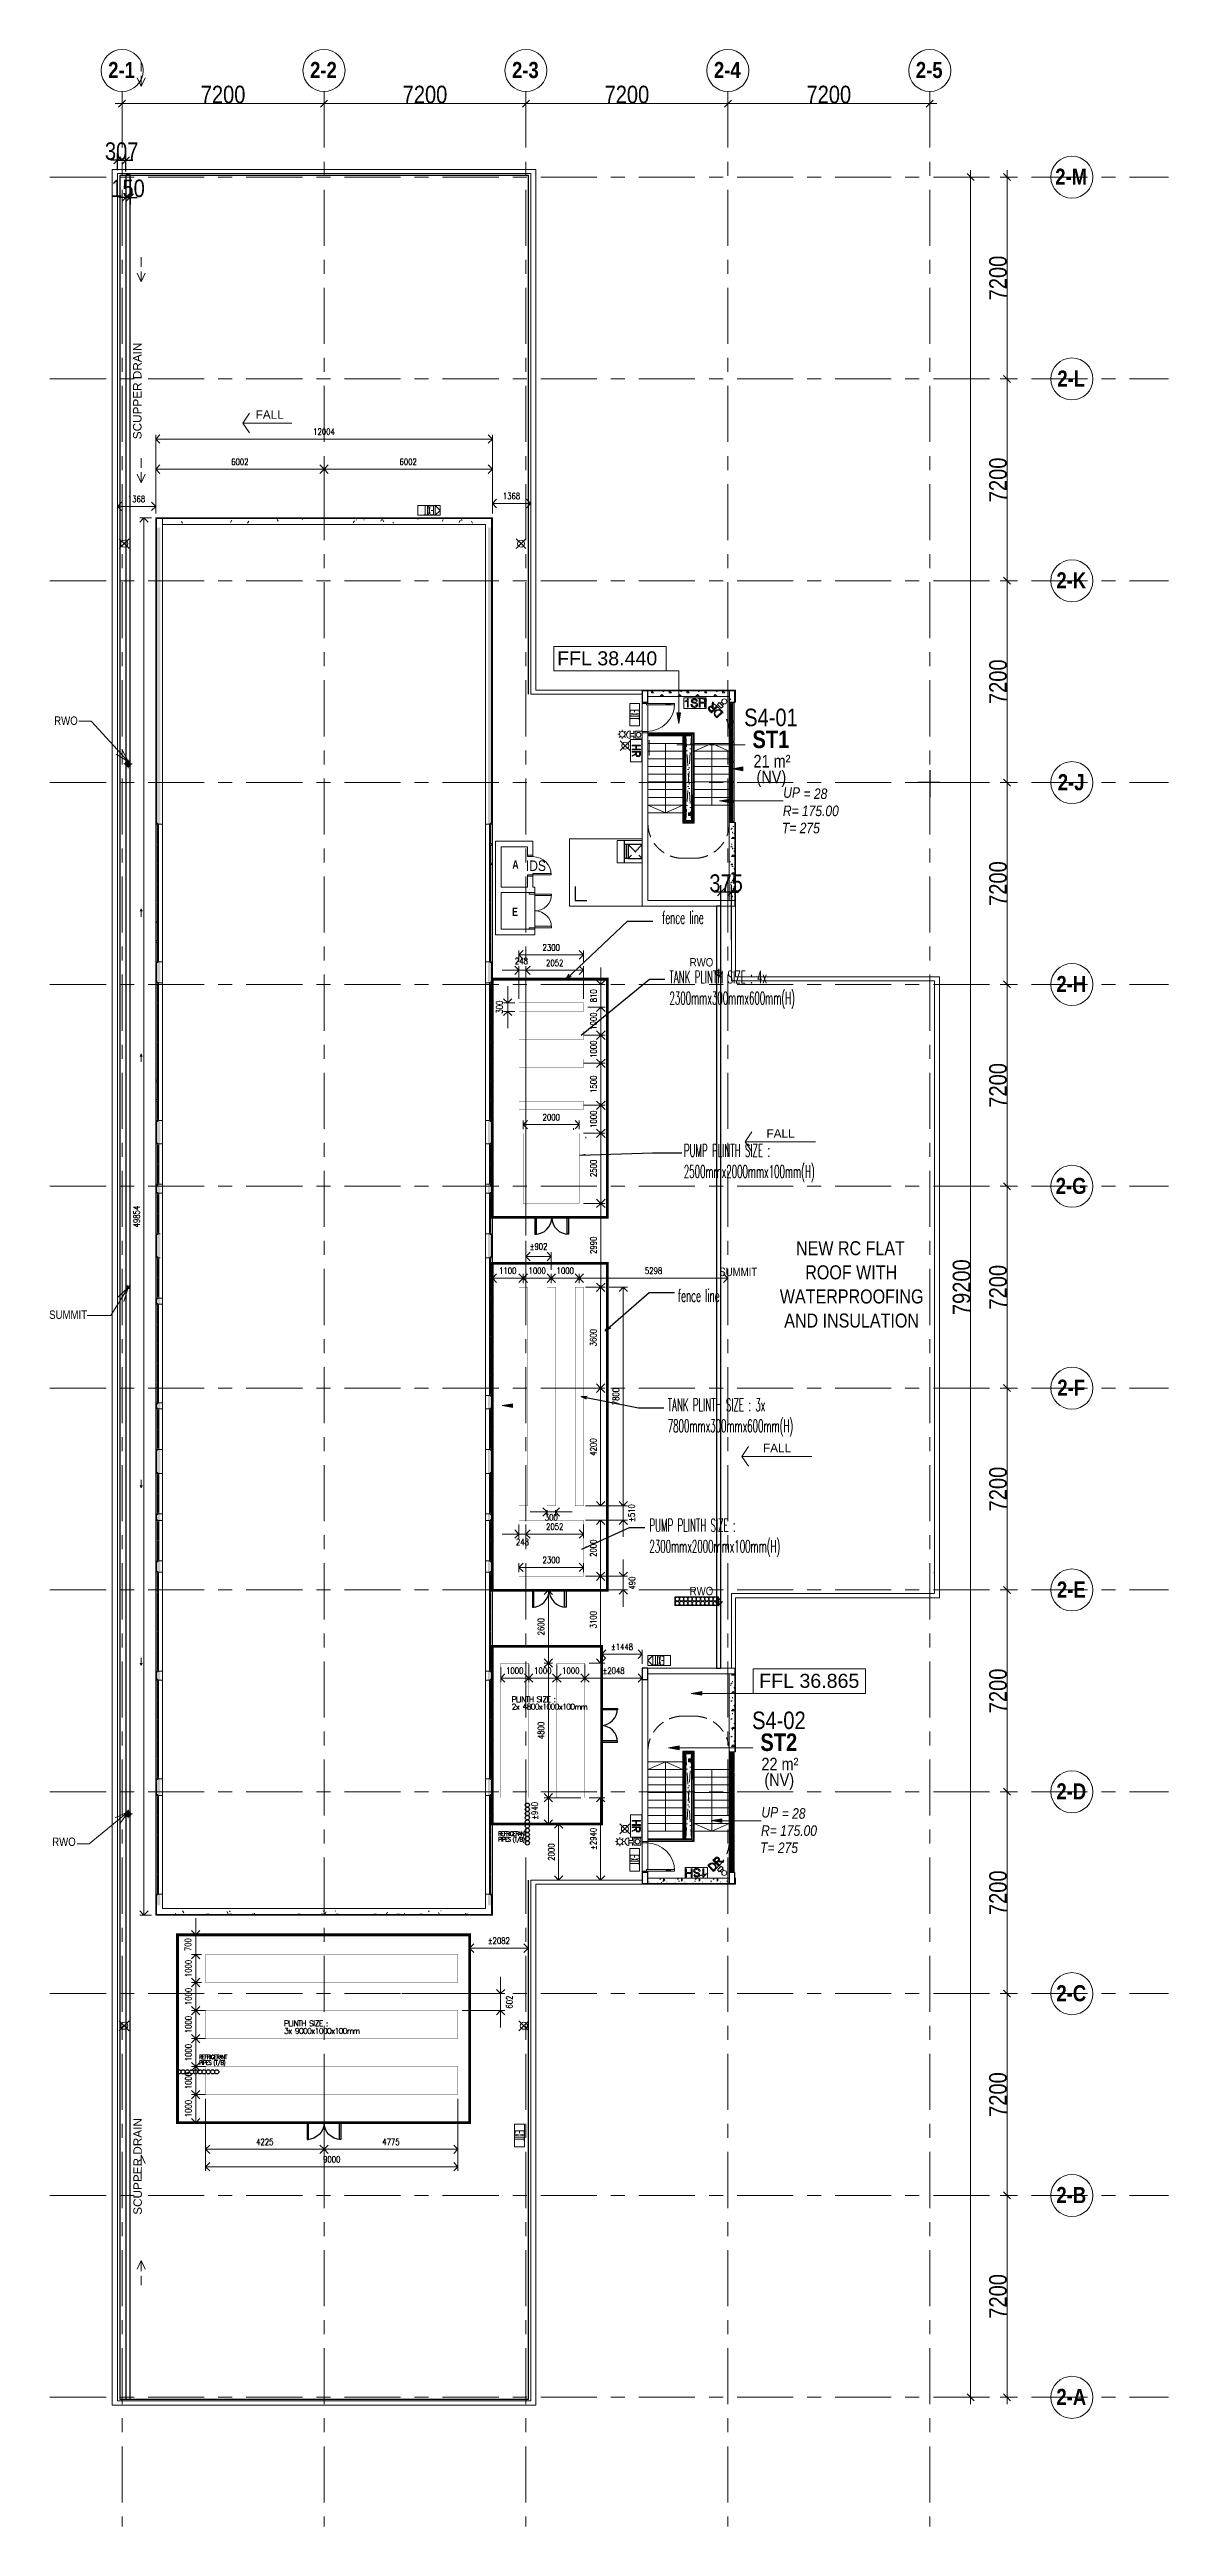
# Model space of a CAD drawing. Header units: millimetres. Extents: x -177800 to -26107, y -132450 to -18386.
# Drawn here: x -66006 to -26107, y -122559 to -34201 of the extents above; entities that cross this region are included whole.
import ezdxf
from ezdxf.lldxf.tags import DXFTag

# ---------------------------------------------------------------- set-up
doc = ezdxf.new("R2010")
doc.units = ezdxf.units.MM
for name, pattern in [('IDA - Grid Line', [3500, 2000, -500, 500, -500]), ('IDA - Hidden 065', [537.5, 375, -162.5]), ('IDA - Hidden 2-1', [750, 500, -250]), ('IDA_Stair Clear', [675, 400, -137.5, 0, -137.5])]:
    doc.linetypes.add(name, pattern=pattern)
for name, color, linetype, lineweight in [('0-1', 7, 'Continuous', 5), ('1599_DB_A_BLK2_HQ_R21-2ND STOREY 20230517--$0$A-_DOOR----_E-1', 6, 'Continuous', 9), ('A-_ANOT----_A', 7, 'Continuous', 9), ('A-_ANOT----_A-2', 7, 'Continuous', 9), ('A-_ANOT----_D', 7, 'Continuous', 9), ('A-_ANOTTEXT_T', 7, 'Continuous', 9), ('A-_ROOMNAME_A', 7, 'Continuous', 9), ('A-_WALL----_H-1', 7, 'Continuous', 9), ('M-_WATR----_E', 7, 'Continuous', 9), ('M-ACMV TEXT', 7, 'Continuous', 5), ('S-_ANOTGRID_E', 7, 'Continuous', 9), ('S-_STRC----_A-1', 7, 'Continuous', 9)]:
    doc.layers.add(name, color=color, linetype=linetype, lineweight=lineweight)
for name, color, linetype, lineweight, true_color in [('A-_ANOT----_D-1', 6, 'Continuous', 9, 0xff00ff), ('A-_CLADPANL_E', 6, 'Continuous', 9, 0xff00ff), ('A-_CLADPANL_E-1', 1, 'Continuous', 9, 0xff0000), ('A-_CLADPANL_E-2', 1, 'Continuous', 9, 0xff0000), ('A-_DETA----_E-1', 6, 'Continuous', 9, 0xff00ff), ('A-_DETA----_E-2', 6, 'IDA - Hidden 2-1', 9, 0xff00ff), ('A-_DETA----_E-4', 6, 'IDA - Hidden 065', 9, 0xff00ff), ('A-_DETA----_ED', 6, 'Continuous', 9, 0xff00ff), ('A-_DETA----_ED-1', 1, 'Continuous', 9, 0xff0000), ('A-_DETA----_ED-2', 6, 'IDA - Hidden 2-1', 9, 0xff00ff), ('A-_DETA----_ED-3', 9, 'IDA_Stair Clear', 9, 0x808080), ('A-_DOOR----_E-1', 1, 'Continuous', 9, 0xff0000), ('A-_FLOR----_E', 6, 'Continuous', 9, 0xff00ff), ('A-_FURT----_E-1', 1, 'Continuous', 9, 0xff0000), ('A-_GENM----_M-9', 5, 'Continuous', 9, 0x0000ff), ('A-_HANR----_E1-1', 1, 'Continuous', 9, 0xff0000), ('A-_HANR----_E3', 6, 'Continuous', 9, 0xff00ff), ('A-_HANR----_E6', 6, 'Continuous', 9, 0xff00ff), ('A-_HANR----_E6-1', 1, 'Continuous', 9, 0xff0000), ('A-_WALL----_E', 6, 'Continuous', 9, 0xff00ff), ('A-_WALL----_E-1', 6, 'Continuous', 18, 0xff00ff), ('A-_WALL----_H-2', 9, 'Continuous', 9, 0x808080), ('A-_WALLPRTN_E', 6, 'Continuous', 9, 0xff00ff), ('A-_WALLPRTN_E-1', 6, 'Continuous', 18, 0xff00ff), ('A-_WIND----_E', 6, 'Continuous', 9, 0xff00ff), ('A-_WIND----_E-1', 1, 'Continuous', 9, 0xff0000), ('E-_FIREALAM_E-1', 1, 'Continuous', 9, 0xff0000), ('E-_LIGT----_E', 1, 'Continuous', 9, 0xff0000), ('M-_EQPT----_E-1', 1, 'Continuous', 9, 0xff0000), ('M-_SANIFIXR_E', 6, 'Continuous', 9, 0xff00ff), ('M-_WATR----_E-1', 7, 'Continuous', 9, 0x007f00), ('S-_ANOTGRID_E-1', 9, 'IDA - Grid Line', 9, 0x808080), ('S-_COLN----_E-1', 6, 'Continuous', 25, 0xff00ff), ('S-_COLN----_E-2', 6, 'Continuous', 25, 0xff00ff), ('S-_COLN----_E-3', 1, 'Continuous', 9, 0xff0000), ('S-_STRC----_A', 6, 'Continuous', 9, 0xff00ff), ('S-_STRC----_E', 6, 'Continuous', 9, 0xff00ff)]:
    doc.layers.add(name, color=color, linetype=linetype, lineweight=lineweight, true_color=true_color)
for name, color, linetype in [('FENCE LINE', 7, 'S-FENCE'), ('M-_DWAT FHP', 1, 'Continuous'), ('M-_FIRE----_T-_N', 3, 'Continuous'), ('M-_SANI----_T-N', 160, 'Continuous'), ('M-_SANITEXT', 160, 'Continuous'), ('M-ACMV_Plinth', 5, 'Continuous'), ('M-ACMV_Ref Pipe', 134, '500-1-RP')]:
    doc.layers.add(name, color=color, linetype=linetype)
doc.styles.add('Arial', font='arial.ttf', dxfattribs={"height": 300})
doc.styles.add('Arial Narrow', font='ARIALN.TTF', dxfattribs={"height": 625})
doc.styles.add('Arial Narrow_1', font='ARIALN.TTF', dxfattribs={"height": 500})
doc.styles.add('Arial Narrow_2', font='ARIALN.TTF', dxfattribs={"height": 2.135703})
doc.styles.add('Arial Narrow_3', font='ARIALN.TTF', dxfattribs={"height": 2.1})
doc.styles.add('Arial Narrow_B', font='ARIALNB.TTF', dxfattribs={"height": 575})
doc.styles.add('Arial Narrow_B_2', font='ARIALNB.TTF', dxfattribs={"width": 0.9, "height": 2.5})
doc.styles.add('Arial Narrow_B_4', font='ARIALNB.TTF', dxfattribs={"height": 625})
doc.styles.add('Arial Narrow_I', font='ARIALNI.TTF', dxfattribs={"height": 1.5})
doc.styles.add('Arial Narrow_I_1', font='ARIALNI.TTF', dxfattribs={"height": 375})
doc.styles.add('Arial_1', font='arial.ttf', dxfattribs={"height": 500})
doc.styles.add('Arial_3', font='arial.ttf', dxfattribs={"width": 0.8, "height": 5})
doc.styles.add('ROMANS', font='romans.shx', dxfattribs={"width": 0.8})
doc.styles.add('S250', font='romans.shx', dxfattribs={"width": 0.5, "height": 250})
doc.styles.add('TW_Romans', font='romans.shx', dxfattribs={"width": 0.8})
doc.styles.add('X_PSA-022_GRID$0$Arial Narrow', font='ARIALN.TTF')
doc.linetypes.add('500-1-RP', pattern='A,0.75,-0.5,0.75,-0.5,0.75,-0.5,0.75,-1.7,["RP",Standard,S=1,R=0,X=-1,Y=-0.5],-1.7', length=7.9)
tags = doc.linetypes.add('S-FENCE', pattern='A,0.3,-0.1,["/",Standard,S=0.1,R=0,X=-0.05,Y=-0.05],-0.1', length=0.5).pattern_tags.tags
tags[15:16] = [DXFTag(74, 4), DXFTag(75, 0), DXFTag(340, '0'), DXFTag(46, 1.0), DXFTag(50, 0.0), DXFTag(44, 0.0), DXFTag(45, 0.0)]
tags[4:5] = [DXFTag(74, 4), DXFTag(75, 0), DXFTag(340, '0'), DXFTag(46, 1.0), DXFTag(50, 0.0), DXFTag(44, 0.0), DXFTag(45, 0.0)]
doc.dimstyles.new('IDA_-_Arial_-_2_5mm_-_Black_-_Diagonal', dxfattribs={"dimscale": 304.8, "dimtxt": 639.644359, "dimasz": 0.82021, "dimexe": 0.82021, "dimexo": 0.410105, "dimgap": 0, "dimtad": 1, "dimdec": 0, "dimzin": 0, "dimdsep": 46, "dimtxsty": 'Arial Narrow', "dimblk1": 'OBLIQUE', "dimblk2": 'OBLIQUE', "dimsah": 1, "dimcen": 0.09, "dimdle": 0.82021, "dimadec": 6, "dimazin": 0, "dimtfac": 1, "dimtdec": 4, "dimtix": 1, "dimtmove": 0, "dimatfit": 3, "dimfxl": 1, "dimtvp": 1, "dimtolj": 1, "dimtzin": 0, "dimarcsym": 2})
doc.dimstyles.new('STANDARD$7', dxfattribs={"dimscale": 500, "dimtxt": 3, "dimasz": 2, "dimexe": 3, "dimexo": 2, "dimgap": 2, "dimtad": 0, "dimdec": 1, "dimzin": 15, "dimdsep": 46, "dimtxsty": 'ROMANS', "dimcen": 2, "dimdle": 3, "dimclrd": 256, "dimclre": 256, "dimclrt": 6, "dimadec": 0, "dimazin": 0, "dimtfac": 1, "dimtdec": 1, "dimtix": 1, "dimtmove": 2, "dimatfit": 3, "dimfxl": 1, "dimtolj": 1, "dimtzin": 15, "dimarcsym": 0})
doc.dimstyles.new('TW_150_Arr', dxfattribs={"dimscale": 150, "dimtxt": 2, "dimasz": 2, "dimexe": 1, "dimexo": 1, "dimgap": 1, "dimtad": 1, "dimdec": 0, "dimtxsty": 'TW_Romans', "dimcen": 0, "dimclrd": 8, "dimclre": 8, "dimclrt": 7, "dimadec": 0, "dimazin": 2, "dimtfac": 1, "dimtdec": 0, "dimtmove": 2, "dimatfit": 3, "dimfxl": 1, "dimlwd": 13, "dimlwe": 13, "dimarcsym": 0})
doc.dimstyles.new('X_PSA-022_GRID$0$KCL-200', dxfattribs={"dimscale": 200, "dimtxt": 2.5, "dimasz": 1.5, "dimexe": 1, "dimexo": 1, "dimgap": 1, "dimtad": 1, "dimdec": 0, "dimzin": 0, "dimdsep": 46, "dimtxsty": 'X_PSA-022_GRID$0$Arial Narrow', "dimblk": 'X_PSA-022_GRID$0$_ARCHTICK', "dimcen": 1.5, "dimdle": 1, "dimclrt": 256, "dimadec": 0, "dimazin": 0, "dimtfac": 1, "dimtdec": 0, "dimtix": 1, "dimtmove": 2, "dimatfit": 3, "dimfxl": 1, "dimtolj": 1, "dimtzin": 0, "dimlwd": -1, "dimlwe": -1, "dimarcsym": 0})
pattern_1 = [(0, (75467.9, 2e-11), (635, 635), [79.375, -555.625]), (90, (75467.9, 2e-11), (-635, 635), [79.375, -555.625]), (135, (75547.25, 2e-11), (-635.0003, 0), [112.253, -785.772]), (0, (75547.25, 357.2), (635, 635), [79.375, -555.625]), (45, (75586.94, 317.5), (0, 635.0003), [56.127, -841.899]), (135, (75586.94, 317.5), (-635.0003, 0), [56.127, -841.899]), (0, (75785.4, 515.94), (635, 635), [112.253, -522.747]), (45, (75785.38, 515.94), (0, 635.0003), [79.375, -818.651]), (135, (75897.63, 515.94), (-635.0003, 0), [79.375, -818.651]), (90, (75904.44, 158.75), (-635, 635), [79.375, -555.625]), (45, (75904.44, 158.75), (0, 635.0003), [56.127, -841.899]), (135, (75944.13, 198.44), (-635.0003, 0), [56.127, -841.899]), (0, (75547.25, 158.75), (635, 635), [39.687, -531.812]), (0, (76023.5, 317.5), (635, 635), [39.687, -531.812]), (90, (75825.06, 396.9), (-635, 635), [39.687, -531.812]), (135, (75904.44, 39.7), (-635.0003, 0), [56.127, -841.899]), (135, (75626.63, 476.25), (-635.0003, 0), [56.127, -841.899]), (45, (75765.53, 208.36), (0, 635.0003), [56.127, -841.899]), (90, (75686.16, 79.4), (-635, 635), [9.922, -625.078]), (90, (75715.9, 347.27), (-635, 635), [9.922, -625.078]), (90, (76013.6, 456.4), (-635, 635), [9.922, -625.078]), (90, (76023.5, 119.06), (-635, 635), [9.922, -625.078])]

msp = doc.modelspace()

# ---------------------------------------------------------------- texts
at = {"layer": 'A-_ANOT----_A', "style": 'Arial_3'}
for p in [(-62727.3, -48102), (-62716.3, -111440.2)]:
    msp.add_text('SCUPPER DRAIN', height=300, rotation=90, dxfattribs=at).set_placement(p)
for p in [(-58656.7, -47372.9), (-40440.3, -73017.6), (-40565.1, -84236.7)]:
    msp.add_text('FALL', height=300, dxfattribs=at).set_placement(p)
at = {"layer": 'A-_ANOT----_D', "char_height": 625, "width": 1900.658, "attachment_point": 5, "style": 'Arial Narrow'}
for insert in [(-59818.5, -35808.5), (-52618.5, -35808.5), (-45418.5, -35808.5), (-38218.5, -35808.5)]:
    msp.add_mtext('\\A1;7200', dxfattribs=dict(at, insert=insert))
at = {"layer": 'A-_ANOT----_D', "char_height": 625, "attachment_point": 5, "rotation": 90, "style": 'Arial Narrow'}
for s, insert, width in [('\\A1;7200', (-32183, -42352.4), 1900.658), ('\\A1;7200', (-32183, -49552.4), 1900.658), ('\\A1;7200', (-32183, -56752.4), 1900.658), ('\\A1;7200', (-32183, -63952.4), 1900.658), ('\\A1;7200', (-32183, -71152.4), 1900.658), ('\\A1;79200', (-33483, -78352.4), 2375.822), ('\\A1;7200', (-32183, -78352.4), 1900.658), ('\\A1;7200', (-32183, -85552.4), 1900.658), ('\\A1;7200', (-32183, -92752.4), 1900.658), ('\\A1;7200', (-32183, -99952.4), 1900.658), ('\\A1;7200', (-32183, -107152.4), 1900.658), ('\\A1;7200', (-32183, -114352.4), 1900.658)]:
    msp.add_mtext(s, dxfattribs=dict(at, insert=insert, width=width))
at = {"layer": 'A-_ANOT----_D-1', "style": 'Arial_1'}
for s, p in [('FFL 38.440', (-47908.5, -56168.1)), ('FFL 36.865', (-40702.3, -92643.5))]:
    msp.add_text(s, height=500, dxfattribs=at).set_placement(p)
at = {"layer": 'A-_ANOTTEXT_T', "style": 'Arial Narrow_1'}
for s, height, p in [('RWO', 300, (-65841.2, -58291.5)), ('RWO', 300, (-43178.8, -66910.3)), ('NEW RC FLAT', 500, (-39387.7, -77211.3)), ('SUMMIT', 300, (-42126.5, -77954.7)), ('ROOF WITH', 500, (-39058.3, -78071.2)), ('WATERPROOFING', 500, (-39964.8, -78931.1)), ('SUMMIT', 300, (-66021.5, -79481.6)), ('AND INSULATION', 500, (-39808.1, -79791)), ('RWO', 300, (-43178.8, -89342)), ('RWO', 300, (-65912.6, -98284.5))]:
    msp.add_text(s, height=height, dxfattribs=at).set_placement(p)
at = {"layer": 'A-_ROOMNAME_A'}
for s, height, style, p in [('S4-01', 625, 'Arial Narrow', (-41236.6, -58339.1)), ('ST1', 625, 'Arial Narrow_B_4', (-40940.2, -59120.2)), ('21 m²', 450, 'Arial Narrow_3', (-40903.7, -59813.1)), ('(NV)', 450, 'Arial Narrow_3', (-40796.5, -60373.1)), ('S4-02', 625, 'Arial Narrow', (-40954.4, -94114.8)), ('ST2', 625, 'Arial Narrow_B_4', (-40658, -94895.9)), ('22 m²', 450, 'Arial Narrow_3', (-40621.4, -95588.8)), ('(NV)', 450, 'Arial Narrow_3', (-40514.2, -96148.8))]:
    msp.add_text(s, height=height, dxfattribs=dict(at, style=style)).set_placement(p)
at = {"layer": 'A-_ROOMNAME_A', "attachment_point": 1}
for s, insert, char_height, width, style in [('A', (-49502.3, -63122.4), 300, 861.814, 'Arial Narrow_B_2'), ('IDS', (-49020.7, -63129), 375, 1062.236, 'Arial Narrow_2'), ('\\fArial Narrow|b1|i0|c0|p34|;E', (-49511.8, -64808.3), 300, 300.633, 'Arial Narrow_B_2')]:
    msp.add_mtext(s, dxfattribs=dict(at, insert=insert, char_height=char_height, width=width, style=style))
at = {"layer": 'M-_DWAT FHP', "char_height": 225, "attachment_point": 5, "style": 'TW_Romans'}
for s, insert in [('12004', (-56218.5, -47832.4)), ('6002', (-59219.5, -48909.1)), ('6002', (-53217.5, -48909.1)), ('1368', (-62904.5, -50237.9)), ('1368', (-49532.5, -50131.5)), ('2300', (-48116.9, -66233.9)), ('248', (-49181, -66717.1)), ('2052', (-47992.7, -66785.6)), ('2000', (-48116.9, -72287.1)), ('%%P902', (-48567.7, -76900.3)), ('1100', (-49666.9, -77766.4)), ('1000', (-48616.9, -77766.4)), ('1000', (-47616.9, -77766.4)), ('5298', (-44467.7, -77766.4)), ('300', (-48116.9, -86564.7)), ('248', (-49142.7, -87440)), ('2052', (-47992.7, -86893.7)), ('2300', (-48116.9, -88083)), ('%%P1448', (-45592.7, -91180.5)), ('%%P2048', (-45892.7, -92034.2)), ('%%P2082', (-49984.5, -101667.2))]:
    msp.add_mtext(s, dxfattribs=dict(at, insert=insert))
at = {"layer": 'M-_DWAT FHP', "char_height": 225, "attachment_point": 5, "rotation": 90, "style": 'TW_Romans'}
for s, insert in [('810', (-46609.2, -67957.2)), ('300', (-49962, -68362.1)), ('1000', (-46609.2, -68862.1)), ('1000', (-46609.2, -69862.1)), ('1500', (-46609.2, -71112.1)), ('1000', (-46609.2, -72362.1)), ('2500', (-46609.2, -74112.1)), ('49854', (-62903.6, -75834.3)), ('2990', (-46609.2, -76857.1)), ('3600', (-46617.3, -80152.2)), ('7800', (-45812.4, -82252.1)), ('4200', (-46617.3, -84052.2)), ('%%P510', (-45253.5, -86406.7)), ('2000', (-46617.3, -87662.3)), ('490', (-45232.8, -88907.3)), ('3100', (-46617.3, -90212.2)), ('2600', (-48481, -90462.1)), ('%%P2940', (-46617.3, -98032.2)), ('2000', (-48117.9, -98502.2))]:
    msp.add_mtext(s, dxfattribs=dict(at, insert=insert))
at = {"layer": 'M-_SANI----_T-N', "char_height": 450, "width": 6787.134, "style": 'S250'}
for s, insert, attachment_point in [('\\pxql;{\\Fsimplex|c0;TANK PLINTH SIZE : 4x \\C1;2300mmx300mmx600mm(H)}', (-37112.7, -67062, 0.5), 3), ('\\pxql;{\\Fsimplex|c0;PUMP PLINTH SIZE : \\C1;2500mmx2000mmx100mm(H)}', (-36601.3, -73249.5, 0.5), 3), ('\\pxql;{\\Fsimplex|c0;TANK PLINTH SIZE : 3x \\C1;7800mmx300mmx600mm(H)}', (-43962, -82324.4, 0.5), 1), ('\\pxql;{\\Fsimplex|c0;PUMP PLINTH SIZE : \\C1;2300mmx2000mmx100mm(H)}', (-37828.3, -86620.4, 0.5), 3)]:
    msp.add_mtext(s, dxfattribs=dict(at, insert=insert, attachment_point=attachment_point))
at = {"layer": 'M-_SANITEXT', "char_height": 450, "width": 6933.43, "style": 'S250'}
for insert, attachment_point in [((-42679.9, -64937.7), 3), ((-43598.8, -78425.9), 1)]:
    msp.add_mtext('{\\Fsimplex|c0;fence line}', dxfattribs=dict(at, insert=insert, attachment_point=attachment_point))
at = {"layer": 'M-ACMV TEXT', "linetype": 'Continuous', "char_height": 200, "width": 3687.287, "attachment_point": 7, "line_spacing_factor": 0.8, "style": 'Arial'}
for s, insert in [('{\\Fromans|c0;\\T0.8;PLINTH SIZE : \\P\\C1;2x 4800x1000x100mm }', (-49528.1, -93416.3)), ('{\\Fromans|c0;\\T0.8;PLINTH SIZE : \\P\\C1;3x 9000x1000x100mm }', (-57644.9, -104982))]:
    msp.add_mtext(s, dxfattribs=dict(at, insert=insert))
at = {"layer": 'M-ACMV TEXT', "char_height": 150, "width": 1208.476, "attachment_point": 7, "line_spacing_factor": 0.8, "style": 'ROMANS'}
for insert in [(-50003.9, -98169.8), (-60674.5, -106136)]:
    msp.add_mtext('{\\T0.8;REFRIGERANT PIPES (T/B)}', dxfattribs=dict(at, insert=insert))
at = {"layer": 'S-_ANOTGRID_E', "style": 'Arial Narrow_B'}
for s, p in [('2-1', (-63914.7, -35217.7)), ('2-2', (-56714.7, -35217.7)), ('2-3', (-49514.7, -35217.7)), ('2-4', (-42314.7, -35217.7)), ('2-5', (-35114.7, -35217.7)), ('2-M', (-30144.1, -39025)), ('2-L', (-30069.1, -46225)), ('2-K', (-30102.8, -53425)), ('2-J', (-30052.8, -60625)), ('2-H', (-30102.8, -67825)), ('2-G', (-30126.6, -75025)), ('2-F', (-30069.1, -82225)), ('2-E', (-30085.3, -89425)), ('2-D', (-30102.8, -96625)), ('2-C', (-30102.8, -103825)), ('2-B', (-30102.8, -111025)), ('2-A', (-30102.8, -118225))]:
    msp.add_text(s, height=575, dxfattribs=at).set_placement(p)
at = {"layer": 'S-_STRC----_A-1', "style": 'Arial Narrow_I_1'}
for s, p in [('      = 28', (-39836.1, -60935.1)), ('T= 275', (-39889.6, -62158.7)), ('R= 175.00', (-39856.8, -61546.9)), ('      = 28', (-40613.8, -97311.9)), ('R= 175.00', (-40634.5, -97923.8)), ('T= 275', (-40667.2, -98535.6))]:
    msp.add_text(s, height=375, dxfattribs=at).set_placement(p)
at = {"layer": 'S-_STRC----_A-1', "char_height": 375, "width": 741.561, "attachment_point": 1, "style": 'Arial Narrow_I'}
for insert in [(-39843.2, -60517.8), (-40620.9, -96894.7)]:
    msp.add_mtext('UP', dxfattribs=dict(at, insert=insert))

# ---------------------------------------------------------------- blocks, each defined once
blk = doc.blocks.new('1599_DB_A_BLK2_HQ_R21-2ND STOREY 20230517--$0$IDA - F - Double - Swing - 1300L X 2130H - B2-FTD04 - 2HR-3245310-LINKVIEW_BLK2_2ND STOREY')
at = {"layer": '1599_DB_A_BLK2_HQ_R21-2ND STOREY 20230517--$0$A-_DOOR----_E-1'}
for p, q in [((-600, 100), (-650, 100)), ((-600, 700), (-550, 700)), ((-600, 100), (-600, 700)), ((-550, 100), (-600, 100)), ((-600, -100), (-600, 100)), ((-550, 700), (-550, 100)), ((600, 700), (550, 700)), ((550, 700), (550, 100)), ((550, 100), (600, 100)), ((600, 100), (600, 700)), ((650, 100), (600, 100)), ((600, 100), (600, -100)), ((-650, -100), (-600, -100)), ((600, -100), (650, -100))]:
    blk.add_line(p, q, dxfattribs=at)
for centre, start, end in [((-600, 100), 360, 90), ((600, 100), 90, 180)]:
    blk.add_arc(centre, 600, start, end, dxfattribs=at)
blk = doc.blocks.new('IDA- Fire Extinguisher - 3kg AB-3508502-BLK 2 LOWER ROOF PLAN')
at = {"layer": 'A-_DETA----_ED-1'}
for p in [(-177, 477), (-177, 123), (177, 477), (177, 123)]:
    blk.add_line(p, (0, 300), dxfattribs=at)
blk.add_circle((0, 300), 125, dxfattribs=at)
blk = doc.blocks.new('IDA- Fire Extinguisher - 3kg AB-3508500-BLK 2 LOWER ROOF PLAN')
at = {"layer": 'A-_DETA----_ED-1'}
for p in [(-177, 377), (-177, 23), (177, 377), (177, 23)]:
    blk.add_line(p, (0, 200), dxfattribs=at)
blk.add_circle((0, 200), 125, dxfattribs=at)
blk = doc.blocks.new('IDA - Exit Sign - IDA - Exit Sign - One Side-3529375-BLK 2 LOWER ROOF PLAN')
at = {"layer": 'A-_DETA----_ED-1'}
for p, q in [((-164, -365), (-164, -683)), ((-84, -365), (-164, -365)), ((-84, -525), (-164, -525)), ((-164, -683), (-84, -683)), ((-49, -363), (14, -688)), ((14, -363), (-49, -688)), ((55, -363), (55, -688)), ((185, -365), (85, -365)), ((135, -365), (135, -688))]:
    blk.add_line(p, q, dxfattribs=at)
at = {"layer": 'E-_LIGT----_E'}
for p, q in [((-400, -700), (-400, -350)), ((-400, -350), (400, -350)), ((400, -700), (-400, -700)), ((400, -350), (400, -700))]:
    blk.add_line(p, q, dxfattribs=at)
blk = doc.blocks.new('IDA - F - Single - Swing - VP - 1100L X 2200H - B2-FMD01 - 1HR-3675333-BLK 2 LOWER ROOF PLAN')
at = {"layer": 'A-_DOOR----_E-1'}
for p, q in [((-550, 100), (-500, 100)), ((-550, -100), (-550, 100)), ((-500, 100), (-500, -100)), ((500, 100), (550, 100)), ((500, -100), (500, 100)), ((550, 100), (550, -100)), ((-500, -100), (-550, -100)), ((450, -50.8), (500, -50.8)), ((450, -1050.8), (450, -50.8)), ((450, -750.8), (500, -750.8)), ((450, -775.8), (500, -775.8)), ((450, -875.8), (500, -875.8)), ((475, -875.8), (475, -775.8)), ((500, -50.8), (500, -1050.8)), ((550, -100), (500, -100)), ((450, -900.8), (500, -900.8)), ((500, -1050.8), (450, -1050.8))]:
    blk.add_line(p, q, dxfattribs=at)
blk.add_arc((500, -50.8), 1000, 180, 270, dxfattribs=at)
blk = doc.blocks.new('IDA - F - Single - Swing - VP - 1100L X 2200H - B2-FMD01 - 1HR-3675337-BLK 2 LOWER ROOF PLAN')
at = {"layer": 'A-_DOOR----_E-1'}
for p, q in [((500, 1050.8), (450, 1050.8)), ((450, 1050.8), (450, 50.8)), ((450, 900.8), (500, 900.8)), ((500, 50.8), (500, 1050.8)), ((-500, 100), (-550, 100)), ((-550, 100), (-550, -100)), ((-500, -100), (-500, 100)), ((450, 875.8), (500, 875.8)), ((450, 775.8), (500, 775.8)), ((450, 750.8), (500, 750.8)), ((450, 50.8), (500, 50.8)), ((475, 875.8), (475, 775.8)), ((550, 100), (500, 100)), ((500, 100), (500, -100)), ((550, -100), (550, 100)), ((-550, -100), (-500, -100)), ((500, -100), (550, -100))]:
    blk.add_line(p, q, dxfattribs=at)
blk.add_arc((500, 50.8), 1000, 90, 180, dxfattribs=at)
blk = doc.blocks.new('IDA - Exit Sign - IDA - Exit Sign - One Side-2587573-BLK 2 LOWER ROOF PLAN')
at = {"layer": 'A-_DETA----_ED-1'}
for p, q in [((-164, -115), (-164, -433)), ((-84, -115), (-164, -115)), ((-84, -275), (-164, -275)), ((-164, -433), (-84, -433)), ((-49, -113), (14, -438)), ((14, -113), (-49, -438)), ((55, -113), (55, -438)), ((185, -115), (85, -115)), ((135, -115), (135, -438))]:
    blk.add_line(p, q, dxfattribs=at)
at = {"layer": 'E-_LIGT----_E'}
for p, q in [((-400, -450), (-400, -100)), ((-400, -100), (400, -100)), ((400, -450), (-400, -450)), ((400, -100), (400, -450))]:
    blk.add_line(p, q, dxfattribs=at)
blk = doc.blocks.new('IDA - Fire Alarm Bell1 - IDA - Fire Alarm Bell-2587577-BLK 2 LOWER ROOF PLAN')
at = {"layer": 'A-_DETA----_ED-1'}
for p, q in [((-45, -350), (-135, -350)), ((-135, -485), (135, -485)), ((-45, -350), (-45, -485)), ((45, -350), (135, -350)), ((45, -350), (45, -485))]:
    blk.add_line(p, q, dxfattribs=at)
blk.add_arc((0, -485), 135, 180, 360, dxfattribs=at)
blk = doc.blocks.new('IDA - Manual Call Point1 - IDA - Manual Call Point-2587578-BLK 2 LOWER ROOF PLAN')
at = {"layer": 'A-_DETA----_ED-1'}
for p, q in [((-125, -300), (-125, -50)), ((-125, -50), (125, -50)), ((125, -300), (-125, -300)), ((125, -50), (125, -300))]:
    blk.add_line(p, q, dxfattribs=at)
blk.add_circle((0, -175), 83.3, dxfattribs=at)
blk = doc.blocks.new('IDA - Exit Sign - IDA - Exit Sign - Right Side-3511519-BLK 2 LOWER ROOF PLAN')
at = {"layer": 'A-_DETA----_ED-1'}
for p, q in [((-164, -115), (-164, -433)), ((-84, -115), (-164, -115)), ((-84, -275), (-164, -275)), ((-164, -433), (-84, -433)), ((-49, -113), (14, -438)), ((14, -113), (-49, -438)), ((55, -113), (55, -438)), ((185, -115), (85, -115)), ((135, -115), (135, -438))]:
    blk.add_line(p, q, dxfattribs=at)
at = {"layer": 'E-_LIGT----_E'}
for p, q in [((-400, -450), (-400, -100)), ((-400, -100), (400, -100)), ((400, -450), (-400, -450)), ((225, -100), (225, -450)), ((400, -275), (225, -100)), ((225, -450), (400, -275)), ((400, -100), (400, -450))]:
    blk.add_line(p, q, dxfattribs=at)
blk = doc.blocks.new('IDA - Hosereel - Scaled - HR-3516646-BLK 2 LOWER ROOF PLAN')
at = {"layer": 'A-_DETA----_ED-1'}
blk.add_hatch(color=256, dxfattribs=at).paths.add_polyline_path([(25, -350), (25, -50), (-5, -50), (-5, -185), (-120, -185), (-120, -50), (-150, -50), (-150, -350), (-120, -350), (-120, -215), (-5, -215), (-5, -350)])
h = blk.add_hatch(color=256, dxfattribs=at)
h.paths.add_polyline_path([(268, -133), (265, -111), (256, -91), (243, -74), (226, -61), (206, -53), (185, -50), (75, -50), (75, -350), (105, -350), (105, -215), (152, -215), (217, -350), (250, -350), (185, -215), (206, -212), (226, -204), (243, -191), (256, -174), (265, -154)])
h.paths.add_polyline_path([(238, -133), (236, -146), (230, -159), (222, -170), (211, -178), (199, -183), (185, -185), (105, -185), (105, -80), (199, -82), (211, -87), (222, -95), (230, -106), (236, -119)])
for p, q in [((-350, -400), (-350, 0)), ((-350, 0), (450, 0)), ((450, 0), (450, -400)), ((450, -400), (-350, -400)), ((-120, -50), (-150, -50)), ((-150, -50), (-150, -350)), ((-120, -50), (-150, -50)), ((-150, -50), (-150, -350)), ((-150, -350), (-120, -350)), ((-150, -350), (-120, -350)), ((-120, -50), (-120, -185)), ((-120, -185), (-120, -50)), ((-120, -185), (-5, -185)), ((-5, -185), (-120, -185)), ((-120, -215), (-5, -215)), ((-120, -215), (-120, -350)), ((-120, -350), (-120, -215)), ((-120, -215), (-5, -215)), ((25, -50), (-5, -50)), ((-5, -185), (-5, -50)), ((25, -50), (-5, -50)), ((-5, -50), (-5, -185)), ((-5, -350), (-5, -215)), ((-5, -215), (-5, -350)), ((-5, -350), (25, -350)), ((-5, -350), (25, -350)), ((25, -50), (25, -350)), ((25, -350), (25, -50)), ((75, -350), (75, -50)), ((185, -50), (75, -50)), ((185, -50), (75, -50)), ((75, -50), (75, -350)), ((75, -350), (105, -350)), ((75, -350), (105, -350)), ((105, -185), (105, -80)), ((185, -80), (105, -80)), ((105, -185), (105, -80)), ((105, -80), (185, -80)), ((185, -185), (105, -185)), ((185, -185), (105, -185)), ((105, -350), (105, -215)), ((105, -215), (152, -215)), ((105, -350), (105, -215)), ((105, -215), (152, -215)), ((217, -350), (152, -215)), ((152, -215), (217, -350)), ((250, -350), (185, -215)), ((250, -350), (185, -215)), ((217, -350), (250, -350)), ((217, -350), (250, -350))]:
    blk.add_line(p, q, dxfattribs=at)
for radius in [82.5, 82.5, 52.5, 52.5]:
    blk.add_arc((185, -133), radius, 270, 90, dxfattribs=at)
blk = doc.blocks.new('Railing - Railing-3054693-BLK 2 LOWER ROOF PLAN')
at = {"layer": 'A-_HANR----_E3'}
for p, q in [((12421, -52175), (12621, -52175)), ((12421, -52550), (12421, -52175)), ((12421, -55300), (12421, -52550)), ((12456, -52210), (12621, -52210)), ((12456, -52550), (12456, -52210)), ((12456, -52210), (12621, -52210)), ((12456, -52550), (12456, -52210)), ((12456, -55300), (12456, -52550)), ((12456, -55300), (12456, -52550)), ((12486, -52240), (12621, -52240)), ((12486, -52550), (12486, -52240)), ((12486, -52240), (12621, -52240)), ((12486, -52550), (12486, -52240)), ((12486, -55300), (12486, -52550)), ((12486, -55300), (12486, -52550)), ((12521, -52275), (12621, -52275)), ((12521, -52550), (12521, -52275)), ((12521, -55300), (12521, -52550)), ((12621, -52175), (12621, -52275)), ((12621, -52210), (12621, -52240)), ((12621, -52210), (12621, -52240)), ((12621, -52450), (12718, -52450)), ((12621, -52550), (12621, -52450)), ((12621, -52485), (12718, -52485)), ((12621, -52515), (12621, -52485)), ((12621, -52485), (12718, -52485)), ((12621, -52515), (12621, -52485)), ((12621, -52515), (12718, -52515)), ((12621, -52515), (12718, -52515)), ((12621, -52550), (12721, -52550)), ((12721, -52550), (12721, -55025)), ((12821, -52450), (12821, -52550)), ((12821, -52550), (12821, -55025)), ((12821, -55400), (12421, -55400)), ((12718, -55300), (12521, -55300)), ((12721, -55025), (12721, -55300)), ((12821, -55025), (12821, -55400))]:
    blk.add_line(p, q, dxfattribs=at)
blk = doc.blocks.new('Railing - Railing-3054869-BLK 2 LOWER ROOF PLAN')
at = {"layer": 'A-_HANR----_E3'}
for p, q in [((12621, -52175), (12821, -52175)), ((12621, -52275), (12621, -52175)), ((12621, -52210), (12786, -52210)), ((12621, -52240), (12621, -52210)), ((12621, -52210), (12786, -52210)), ((12621, -52240), (12621, -52210)), ((12621, -52240), (12756, -52240)), ((12621, -52240), (12756, -52240)), ((12621, -52275), (12721, -52275)), ((12721, -52275), (12721, -52550)), ((12721, -52550), (12721, -55025)), ((12756, -52240), (12756, -52550)), ((12756, -52240), (12756, -52550)), ((12756, -52550), (12756, -53179)), ((12756, -52550), (12756, -53179)), ((12786, -52210), (12786, -52550)), ((12786, -52210), (12786, -52550)), ((12786, -52550), (12786, -53179)), ((12786, -52550), (12786, -53179)), ((12821, -52175), (12821, -52550)), ((12821, -52550), (12821, -55025)), ((11171, -55400), (11171, -55300)), ((12721, -55300), (11171, -55300)), ((11171, -55365), (11171, -55335)), ((11171, -55365), (11171, -55335)), ((12821, -55400), (11171, -55400)), ((12721, -55025), (12721, -55300)), ((12821, -55025), (12821, -55400))]:
    blk.add_line(p, q, dxfattribs=at)
blk = doc.blocks.new('Top Rail Type - Top Rail_Internal_-3054870-BLK 2 LOWER ROOF PLAN')
at = {"layer": 'A-_HANR----_E6'}
for p, q in [((12751, -53215), (12751, -55030)), ((12769, -53178), (12773, -53178)), ((12791, -55030), (12791, -53215)), ((12751, -55330), (11171, -55330)), ((11171, -55332), (11171, -55367)), ((11171, -55367), (11171, -55332)), ((11171, -55370), (12791, -55370)), ((12751, -55030), (12751, -55330)), ((12791, -55370), (12791, -55030))]:
    blk.add_line(p, q, dxfattribs=at)
for points in [[(12753, -55332), (12754, -55333), (12755, -55334), (12756, -55335), (12757, -55336), (12758, -55337), (12760, -55339), (12762, -55341), (12763, -55342), (12764, -55343), (12766, -55344), (12767, -55346), (12768, -55347), (12769, -55348), (12771, -55350), (12772, -55351), (12773, -55352), (12775, -55354), (12776, -55355), (12777, -55356), (12778, -55357), (12780, -55359), (12781, -55360), (12782, -55361), (12783, -55362), (12785, -55364), (12786, -55365), (12787, -55366), (12788, -55367), (12788, -55367)], [(12788, -55367), (12788, -55367), (12787, -55366), (12786, -55365), (12785, -55364), (12783, -55362), (12781, -55360), (12780, -55359), (12778, -55357), (12777, -55356), (12776, -55355), (12775, -55354), (12773, -55352), (12772, -55351), (12771, -55350), (12769, -55348), (12768, -55347), (12767, -55346), (12766, -55344), (12764, -55343), (12763, -55342), (12762, -55341), (12761, -55340), (12760, -55339), (12758, -55337), (12757, -55336), (12756, -55335), (12755, -55334), (12754, -55333), (12753, -55332)]]:
    blk.add_open_spline(points, degree=3, knots=[0.1666667, 0.1666667, 0.1666667, 0.1666667, 0.2083333, 0.2291667, 0.25, 0.2916667, 0.3333333, 0.3541667, 0.375, 0.3958333, 0.4166667, 0.4375, 0.4583333, 0.4791667, 0.5, 0.5208333, 0.5416667, 0.5625, 0.5833333, 0.6041667, 0.625, 0.6458333, 0.6666667, 0.6875, 0.7083333, 0.75, 0.7708333, 0.7916667, 0.8333333, 0.8333333, 0.8333333, 0.8333333], dxfattribs=at)
blk.add_open_spline([(12766, -55025), (12767, -55025), (12769, -55025), (12771, -55025)], degree=3, dxfattribs=at)
blk = doc.blocks.new('Top Rail Type - Top Rail_Internal_-V73-BLK 2 LOWER ROOF PLAN')
at = {"layer": 'A-_HANR----_E6'}
for p, q in [((12751, -53178), (12751, -55025)), ((12751, -53179), (12767, -53179)), ((12774, -53179), (12791, -53179)), ((12791, -53178), (12791, -55025)), ((11171, -55370), (11171, -55330)), ((12751, -55330), (11171, -55330)), ((12791, -55370), (11171, -55370)), ((12751, -55025), (12751, -55330)), ((12791, -55025), (12791, -55370))]:
    blk.add_line(p, q, dxfattribs=at)
blk = doc.blocks.new('Railing - Railing-3770179-BLK 2 LOWER ROOF PLAN')
at = {"layer": 'A-_HANR----_E3'}
for p, q in [((14071, -52200), (14071, -52550)), ((14071, -52550), (14071, -55025)), ((14072, -52200), (14171, -52200)), ((14106, -52200), (14136, -52200)), ((14106, -52200), (14106, -52550)), ((14106, -52200), (14136, -52200)), ((14106, -52200), (14106, -52550)), ((14106, -52550), (14106, -53179)), ((14106, -52550), (14106, -53179)), ((14136, -52200), (14136, -52550)), ((14136, -52200), (14136, -52550)), ((14136, -52550), (14136, -53179)), ((14136, -52550), (14136, -53179)), ((14171, -52200), (14171, -52550)), ((14171, -52550), (14171, -55025)), ((14071, -55025), (14071, -56500)), ((14171, -55025), (14171, -56500)), ((14171, -56500), (14072, -56500)), ((14136, -56500), (14106, -56500)), ((14136, -56500), (14106, -56500))]:
    blk.add_line(p, q, dxfattribs=at)
blk = doc.blocks.new('Top Rail Type - Top Rail_Internal_-3770180-BLK 2 LOWER ROOF PLAN')
at = {"layer": 'A-_HANR----_E6'}
for p, q in [((14101, -53215), (14101, -55030)), ((14119, -53178), (14123, -53178)), ((14141, -55030), (14141, -53215)), ((14101, -55030), (14101, -56500)), ((14141, -56500), (14141, -55030)), ((14103, -56500), (14138, -56500)), ((14138, -56500), (14103, -56500))]:
    blk.add_line(p, q, dxfattribs=at)
blk.add_open_spline([(14116, -55025), (14117, -55025), (14119, -55025), (14121, -55025)], degree=3, dxfattribs=at)
blk = doc.blocks.new('Top Rail Type - Top Rail_Internal_-V74-BLK 2 LOWER ROOF PLAN')
at = {"layer": 'A-_HANR----_E6'}
for p, q in [((14101, -53178), (14101, -55025)), ((14101, -53179), (14117, -53179)), ((14124, -53179), (14141, -53179)), ((14141, -53178), (14141, -55025)), ((14101, -55025), (14101, -56500)), ((14141, -55025), (14141, -56500)), ((14141, -56500), (14101, -56500))]:
    blk.add_line(p, q, dxfattribs=at)
blk = doc.blocks.new('IDA - Curtain Panel - Louver - 85-3047904-BLK 2 LOWER ROOF PLAN')
at = {"layer": 'A-_CLADPANL_E'}
for p, q in [((-344, -20), (344, -20)), ((-344, -63), (-344, -20)), ((-344, -77), (-344, -20)), ((-344, -20), (344, -20)), ((-344, -77), (-344, -20)), ((-344, -20), (344, -20)), ((-344, -77), (-344, -20)), ((-344, -20), (344, -20)), ((-344, -77), (-344, -20)), ((-344, -20), (344, -20)), ((-344, -77), (-344, -20)), ((-344, -20), (344, -20)), ((-344, -77), (-344, -20)), ((-344, -20), (344, -20)), ((-344, -77), (-344, -20)), ((-344, -20), (344, -20)), ((-344, -77), (-344, -20)), ((-344, -20), (344, -20)), ((-344, -77), (-344, -20)), ((-344, -20), (344, -20)), ((-344, -77), (-344, -20)), ((-344, -20), (344, -20)), ((-344, -77), (-344, -20)), ((-344, -20), (344, -20)), ((-344, -77), (-344, -20)), ((-344, -20), (344, -20)), ((-344, -77), (-344, -20)), ((-344, -20), (344, -20)), ((-344, -77), (-344, -20)), ((-344, -20), (344, -20)), ((-344, -77), (-344, -20)), ((-344, -20), (344, -20)), ((-344, -77), (-344, -20)), ((-344, -20), (344, -20)), ((-344, -77), (-344, -20)), ((-344, -20), (344, -20)), ((-344, -77), (-344, -20)), ((-344, -20), (344, -20)), ((-344, -77), (-344, -20)), ((-344, -20), (344, -20)), ((344, -63), (-344, -63)), ((-344, -63), (-344, -69)), ((-344, -69), (344, -69)), ((-344, -80), (-344, -77)), ((-344, -77), (344, -77)), ((-344, -77), (344, -77)), ((-344, -80), (-344, -77)), ((-344, -77), (344, -77)), ((-344, -77), (344, -77)), ((-344, -80), (-344, -77)), ((-344, -77), (344, -77)), ((-344, -77), (344, -77)), ((-344, -80), (-344, -77)), ((-344, -77), (344, -77)), ((-344, -77), (344, -77)), ((-344, -80), (-344, -77)), ((-344, -77), (344, -77)), ((-344, -77), (344, -77)), ((-344, -80), (-344, -77)), ((-344, -77), (344, -77)), ((-344, -77), (344, -77)), ((-344, -80), (-344, -77)), ((-344, -77), (344, -77)), ((-344, -77), (344, -77)), ((-344, -80), (-344, -77)), ((-344, -77), (344, -77)), ((-344, -77), (344, -77)), ((-344, -80), (-344, -77)), ((-344, -77), (344, -77)), ((-344, -77), (344, -77)), ((-344, -80), (-344, -77)), ((-344, -77), (344, -77)), ((-344, -77), (344, -77)), ((-344, -80), (-344, -77)), ((-344, -77), (344, -77)), ((-344, -77), (344, -77)), ((-344, -80), (-344, -77)), ((-344, -77), (344, -77)), ((-344, -77), (344, -77)), ((-344, -80), (-344, -77)), ((-344, -77), (344, -77)), ((-344, -77), (344, -77)), ((-344, -80), (-344, -77)), ((-344, -77), (344, -77)), ((-344, -77), (344, -77)), ((-344, -80), (-344, -77)), ((-344, -77), (344, -77)), ((-344, -77), (344, -77)), ((-344, -80), (-344, -77)), ((-344, -77), (344, -77)), ((-344, -77), (344, -77)), ((-344, -80), (-344, -77)), ((-344, -77), (344, -77)), ((-344, -77), (344, -77)), ((-344, -80), (-344, -77)), ((-344, -77), (344, -77)), ((-344, -77), (344, -77)), ((-344, -80), (-344, -77)), ((-344, -77), (344, -77)), ((-344, -77), (344, -77)), ((-344, -77), (344, -77)), ((-344, -80), (-344, -77)), ((-344, -80), (344, -80)), ((-344, -80), (344, -80)), ((-344, -80), (344, -80)), ((-344, -80), (344, -80)), ((-344, -80), (344, -80)), ((-344, -80), (344, -80)), ((-344, -80), (344, -80)), ((-344, -80), (344, -80)), ((-344, -80), (344, -80)), ((-344, -80), (344, -80)), ((-344, -80), (344, -80)), ((-344, -80), (344, -80)), ((-344, -80), (344, -80)), ((-344, -80), (344, -80)), ((-344, -80), (344, -80)), ((-344, -80), (344, -80)), ((-344, -80), (344, -80)), ((-344, -80), (344, -80)), ((-344, -80), (344, -80)), ((-344, -80), (344, -80)), ((344, -20), (344, -63)), ((344, -20), (344, -77)), ((344, -20), (344, -77)), ((344, -20), (344, -77)), ((344, -20), (344, -77)), ((344, -20), (344, -77)), ((344, -20), (344, -77)), ((344, -20), (344, -77)), ((344, -20), (344, -77)), ((344, -20), (344, -77)), ((344, -20), (344, -77)), ((344, -20), (344, -77)), ((344, -20), (344, -77)), ((344, -20), (344, -77)), ((344, -20), (344, -77)), ((344, -20), (344, -77)), ((344, -20), (344, -77)), ((344, -20), (344, -77)), ((344, -20), (344, -77)), ((344, -20), (344, -77)), ((344, -69), (344, -63)), ((344, -77), (344, -80)), ((344, -77), (344, -80)), ((344, -77), (344, -80)), ((344, -77), (344, -80)), ((344, -77), (344, -80)), ((344, -77), (344, -80)), ((344, -77), (344, -80)), ((344, -77), (344, -80)), ((344, -77), (344, -80)), ((344, -77), (344, -80)), ((344, -77), (344, -80)), ((344, -77), (344, -80)), ((344, -77), (344, -80)), ((344, -77), (344, -80)), ((344, -77), (344, -80)), ((344, -77), (344, -80)), ((344, -77), (344, -80)), ((344, -77), (344, -80)), ((344, -77), (344, -80)), ((344, -77), (344, -80))]:
    blk.add_line(p, q, dxfattribs=at)
blk = doc.blocks.new('IDA - Curtain Panel - Louver - 85-3047987-BLK 2 LOWER ROOF PLAN')
at = {"layer": 'A-_CLADPANL_E'}
for p, q in [((-327, -20), (327, -20)), ((-327, -63), (-327, -20)), ((-327, -77), (-327, -20)), ((-327, -20), (327, -20)), ((-327, -77), (-327, -20)), ((-327, -20), (327, -20)), ((-327, -77), (-327, -20)), ((-327, -20), (327, -20)), ((-327, -77), (-327, -20)), ((-327, -20), (327, -20)), ((-327, -77), (-327, -20)), ((-327, -20), (327, -20)), ((-327, -77), (-327, -20)), ((-327, -20), (327, -20)), ((-327, -77), (-327, -20)), ((-327, -20), (327, -20)), ((-327, -77), (-327, -20)), ((-327, -20), (327, -20)), ((-327, -77), (-327, -20)), ((-327, -20), (327, -20)), ((-327, -77), (-327, -20)), ((-327, -20), (327, -20)), ((-327, -77), (-327, -20)), ((-327, -20), (327, -20)), ((-327, -77), (-327, -20)), ((-327, -20), (327, -20)), ((-327, -77), (-327, -20)), ((-327, -20), (327, -20)), ((-327, -77), (-327, -20)), ((-327, -20), (327, -20)), ((-327, -77), (-327, -20)), ((-327, -20), (327, -20)), ((-327, -77), (-327, -20)), ((-327, -20), (327, -20)), ((-327, -77), (-327, -20)), ((-327, -20), (327, -20)), ((-327, -77), (-327, -20)), ((-327, -20), (327, -20)), ((-327, -77), (-327, -20)), ((-327, -20), (327, -20)), ((327, -63), (-327, -63)), ((-327, -63), (-327, -69)), ((-327, -69), (327, -69)), ((-327, -80), (-327, -77)), ((-327, -77), (327, -77)), ((-327, -77), (327, -77)), ((-327, -80), (-327, -77)), ((-327, -77), (327, -77)), ((-327, -77), (327, -77)), ((-327, -80), (-327, -77)), ((-327, -77), (327, -77)), ((-327, -77), (327, -77)), ((-327, -80), (-327, -77)), ((-327, -77), (327, -77)), ((-327, -77), (327, -77)), ((-327, -80), (-327, -77)), ((-327, -77), (327, -77)), ((-327, -77), (327, -77)), ((-327, -80), (-327, -77)), ((-327, -77), (327, -77)), ((-327, -77), (327, -77)), ((-327, -80), (-327, -77)), ((-327, -77), (327, -77)), ((-327, -77), (327, -77)), ((-327, -80), (-327, -77)), ((-327, -77), (327, -77)), ((-327, -77), (327, -77)), ((-327, -80), (-327, -77)), ((-327, -77), (327, -77)), ((-327, -77), (327, -77)), ((-327, -80), (-327, -77)), ((-327, -77), (327, -77)), ((-327, -77), (327, -77)), ((-327, -80), (-327, -77)), ((-327, -77), (327, -77)), ((-327, -77), (327, -77)), ((-327, -80), (-327, -77)), ((-327, -77), (327, -77)), ((-327, -77), (327, -77)), ((-327, -80), (-327, -77)), ((-327, -77), (327, -77)), ((-327, -77), (327, -77)), ((-327, -80), (-327, -77)), ((-327, -77), (327, -77)), ((-327, -77), (327, -77)), ((-327, -80), (-327, -77)), ((-327, -77), (327, -77)), ((-327, -77), (327, -77)), ((-327, -80), (-327, -77)), ((-327, -77), (327, -77)), ((-327, -77), (327, -77)), ((-327, -80), (-327, -77)), ((-327, -77), (327, -77)), ((-327, -77), (327, -77)), ((-327, -80), (-327, -77)), ((-327, -77), (327, -77)), ((-327, -77), (327, -77)), ((-327, -80), (-327, -77)), ((-327, -77), (327, -77)), ((-327, -77), (327, -77)), ((-327, -77), (327, -77)), ((-327, -80), (-327, -77)), ((-327, -80), (327, -80)), ((-327, -80), (327, -80)), ((-327, -80), (327, -80)), ((-327, -80), (327, -80)), ((-327, -80), (327, -80)), ((-327, -80), (327, -80)), ((-327, -80), (327, -80)), ((-327, -80), (327, -80)), ((-327, -80), (327, -80)), ((-327, -80), (327, -80)), ((-327, -80), (327, -80)), ((-327, -80), (327, -80)), ((-327, -80), (327, -80)), ((-327, -80), (327, -80)), ((-327, -80), (327, -80)), ((-327, -80), (327, -80)), ((-327, -80), (327, -80)), ((-327, -80), (327, -80)), ((-327, -80), (327, -80)), ((-327, -80), (327, -80)), ((327, -20), (327, -63)), ((327, -20), (327, -77)), ((327, -20), (327, -77)), ((327, -20), (327, -77)), ((327, -20), (327, -77)), ((327, -20), (327, -77)), ((327, -20), (327, -77)), ((327, -20), (327, -77)), ((327, -20), (327, -77)), ((327, -20), (327, -77)), ((327, -20), (327, -77)), ((327, -20), (327, -77)), ((327, -20), (327, -77)), ((327, -20), (327, -77)), ((327, -20), (327, -77)), ((327, -20), (327, -77)), ((327, -20), (327, -77)), ((327, -20), (327, -77)), ((327, -20), (327, -77)), ((327, -20), (327, -77)), ((327, -69), (327, -63)), ((327, -77), (327, -80)), ((327, -77), (327, -80)), ((327, -77), (327, -80)), ((327, -77), (327, -80)), ((327, -77), (327, -80)), ((327, -77), (327, -80)), ((327, -77), (327, -80)), ((327, -77), (327, -80)), ((327, -77), (327, -80)), ((327, -77), (327, -80)), ((327, -77), (327, -80)), ((327, -77), (327, -80)), ((327, -77), (327, -80)), ((327, -77), (327, -80)), ((327, -77), (327, -80)), ((327, -77), (327, -80)), ((327, -77), (327, -80)), ((327, -77), (327, -80)), ((327, -77), (327, -80)), ((327, -77), (327, -80))]:
    blk.add_line(p, q, dxfattribs=at)
blk = doc.blocks.new('Railing - Railing-3066434-BLK 2 LOWER ROOF PLAN')
at = {"layer": 'A-_HANR----_E3'}
for p, q in [((12821, -15850), (12421, -15850)), ((12821, -16225), (12821, -15850)), ((12421, -15950), (12421, -18700)), ((12456, -15950), (12456, -18700)), ((12456, -15950), (12456, -18700)), ((12486, -15950), (12486, -18700)), ((12486, -15950), (12486, -18700)), ((12521, -15950), (12521, -18700)), ((12718, -15950), (12521, -15950)), ((12721, -16225), (12721, -15950)), ((12721, -18700), (12721, -16225)), ((12821, -18700), (12821, -16225)), ((12421, -18700), (12421, -19075)), ((12421, -19075), (12621, -19075)), ((12456, -18700), (12456, -19040)), ((12456, -18700), (12456, -19040)), ((12456, -19040), (12621, -19040)), ((12456, -19040), (12621, -19040)), ((12486, -18700), (12486, -19010)), ((12486, -18700), (12486, -19010)), ((12486, -19010), (12621, -19010)), ((12486, -19010), (12621, -19010)), ((12521, -18700), (12521, -18975)), ((12521, -18975), (12621, -18975)), ((12621, -18700), (12721, -18700)), ((12621, -18800), (12621, -18700)), ((12621, -18735), (12718, -18735)), ((12621, -18765), (12621, -18735)), ((12621, -18735), (12718, -18735)), ((12621, -18765), (12621, -18735)), ((12621, -18765), (12718, -18765)), ((12621, -18765), (12718, -18765)), ((12621, -18800), (12718, -18800)), ((12621, -18975), (12621, -19075)), ((12621, -19010), (12621, -19040)), ((12621, -19010), (12621, -19040)), ((12821, -18800), (12821, -18700))]:
    blk.add_line(p, q, dxfattribs=at)
blk = doc.blocks.new('Railing - Railing-3066436-BLK 2 LOWER ROOF PLAN')
at = {"layer": 'A-_HANR----_E3'}
for p, q in [((11171, -15950), (11171, -15850)), ((12821, -15850), (11171, -15850)), ((11171, -15915), (11171, -15885)), ((11171, -15915), (11171, -15885)), ((12821, -16225), (12821, -15850)), ((12721, -15950), (11171, -15950)), ((12721, -16225), (12721, -15950)), ((12721, -18700), (12721, -16225)), ((12821, -18700), (12821, -16225)), ((12756, -18700), (12756, -18071)), ((12756, -18700), (12756, -18071)), ((12786, -18700), (12786, -18071)), ((12786, -18700), (12786, -18071)), ((12621, -18975), (12721, -18975)), ((12621, -19075), (12621, -18975)), ((12621, -19010), (12756, -19010)), ((12621, -19040), (12621, -19010)), ((12621, -19010), (12756, -19010)), ((12621, -19040), (12621, -19010)), ((12621, -19040), (12786, -19040)), ((12621, -19040), (12786, -19040)), ((12621, -19075), (12821, -19075)), ((12721, -18975), (12721, -18700)), ((12756, -19010), (12756, -18700)), ((12756, -19010), (12756, -18700)), ((12786, -19040), (12786, -18700)), ((12786, -19040), (12786, -18700)), ((12821, -19075), (12821, -18700))]:
    blk.add_line(p, q, dxfattribs=at)
blk = doc.blocks.new('Top Rail Type - Top Rail_Internal_-3066437-BLK 2 LOWER ROOF PLAN')
at = {"layer": 'A-_HANR----_E6'}
for p, q in [((12791, -15880), (11171, -15880)), ((11171, -15882), (11171, -15917)), ((11171, -15917), (11171, -15882)), ((12791, -16219), (12791, -15880)), ((11171, -15920), (12751, -15920)), ((12751, -15920), (12751, -16219)), ((12751, -16219), (12751, -18034)), ((12791, -18034), (12791, -16219)), ((12773, -18071), (12769, -18071))]:
    blk.add_line(p, q, dxfattribs=at)
for points in [[(12788, -15882), (12788, -15883), (12787, -15884), (12786, -15885), (12785, -15886), (12783, -15887), (12781, -15889), (12780, -15891), (12778, -15892), (12777, -15893), (12776, -15894), (12775, -15896), (12773, -15897), (12772, -15898), (12771, -15900), (12769, -15901), (12768, -15902), (12767, -15904), (12766, -15905), (12764, -15906), (12763, -15907), (12762, -15909), (12761, -15910), (12760, -15911), (12758, -15912), (12757, -15914), (12756, -15915), (12755, -15916), (12754, -15917), (12753, -15917)], [(12753, -15917), (12754, -15917), (12755, -15916), (12756, -15915), (12757, -15914), (12758, -15912), (12760, -15910), (12762, -15909), (12763, -15907), (12764, -15906), (12766, -15905), (12767, -15904), (12768, -15902), (12769, -15901), (12771, -15900), (12772, -15898), (12773, -15897), (12775, -15896), (12776, -15894), (12777, -15893), (12778, -15892), (12780, -15891), (12781, -15890), (12782, -15889), (12783, -15887), (12785, -15886), (12786, -15885), (12787, -15884), (12788, -15883), (12788, -15882)]]:
    blk.add_open_spline(points, degree=3, knots=[0.1666667, 0.1666667, 0.1666667, 0.1666667, 0.2083333, 0.2291667, 0.25, 0.2916667, 0.3333333, 0.3541667, 0.375, 0.3958333, 0.4166667, 0.4375, 0.4583333, 0.4791667, 0.5, 0.5208333, 0.5416667, 0.5625, 0.5833333, 0.6041667, 0.625, 0.6458333, 0.6666667, 0.6875, 0.7083333, 0.75, 0.7708333, 0.7916667, 0.8333333, 0.8333333, 0.8333333, 0.8333333], dxfattribs=at)
blk.add_open_spline([(12771, -16225), (12769, -16225), (12767, -16225), (12766, -16224)], degree=3, dxfattribs=at)
blk = doc.blocks.new('Top Rail Type - Top Rail_Internal_-V75-BLK 2 LOWER ROOF PLAN')
at = {"layer": 'A-_HANR----_E6'}
for p, q in [((11171, -15920), (11171, -15880)), ((12791, -15880), (11171, -15880)), ((12791, -16225), (12791, -15880)), ((12751, -15920), (11171, -15920)), ((12751, -16225), (12751, -15920)), ((12751, -18071), (12751, -16225)), ((12791, -18071), (12791, -16225)), ((12767, -18071), (12751, -18071)), ((12791, -18071), (12774, -18071))]:
    blk.add_line(p, q, dxfattribs=at)
blk = doc.blocks.new('Railing - Railing-3066426-BLK 2 LOWER ROOF PLAN')
at = {"layer": 'A-_HANR----_E3'}
for p, q in [((14071, -16225), (14071, -14750)), ((14072, -14750), (14171, -14750)), ((14106, -14750), (14136, -14750)), ((14106, -14750), (14136, -14750)), ((14171, -16225), (14171, -14750)), ((14071, -18700), (14071, -16225)), ((14171, -18700), (14171, -16225)), ((14106, -18700), (14106, -18071)), ((14106, -18700), (14106, -18071)), ((14136, -18700), (14136, -18071)), ((14136, -18700), (14136, -18071)), ((14071, -19050), (14071, -18700)), ((14171, -19050), (14072, -19050)), ((14106, -19050), (14106, -18700)), ((14106, -19050), (14106, -18700)), ((14136, -19050), (14106, -19050)), ((14136, -19050), (14106, -19050)), ((14136, -19050), (14136, -18700)), ((14136, -19050), (14136, -18700)), ((14171, -19050), (14171, -18700))]:
    blk.add_line(p, q, dxfattribs=at)
blk = doc.blocks.new('Top Rail Type - Top Rail_Internal_-3066427-BLK 2 LOWER ROOF PLAN')
at = {"layer": 'A-_HANR----_E6'}
for p, q in [((14101, -14750), (14101, -16219)), ((14138, -14750), (14103, -14750)), ((14103, -14750), (14138, -14750)), ((14141, -16219), (14141, -14750)), ((14101, -16219), (14101, -18034)), ((14141, -18034), (14141, -16219)), ((14123, -18071), (14119, -18071))]:
    blk.add_line(p, q, dxfattribs=at)
blk.add_open_spline([(14121, -16225), (14119, -16225), (14117, -16225), (14116, -16224)], degree=3, dxfattribs=at)
blk = doc.blocks.new('Top Rail Type - Top Rail_Internal_-V76-BLK 2 LOWER ROOF PLAN')
at = {"layer": 'A-_HANR----_E6'}
for p, q in [((14101, -14750), (14141, -14750)), ((14101, -16225), (14101, -14750)), ((14141, -16225), (14141, -14750)), ((14101, -18071), (14101, -16225)), ((14141, -18071), (14141, -16225)), ((14117, -18071), (14101, -18071)), ((14141, -18071), (14124, -18071))]:
    blk.add_line(p, q, dxfattribs=at)
blk = doc.blocks.new('IDA - Curtain Panel - Louver - 85-3800657-BLK 2 LOWER ROOF PLAN')
at = {"layer": 'A-_CLADPANL_E'}
for p, q in [((-344, 77), (-344, 80)), ((344, 80), (-344, 80)), ((-344, 77), (-344, 80)), ((344, 80), (-344, 80)), ((-344, 77), (-344, 80)), ((344, 80), (-344, 80)), ((-344, 77), (-344, 80)), ((344, 80), (-344, 80)), ((-344, 77), (-344, 80)), ((344, 80), (-344, 80)), ((-344, 77), (-344, 80)), ((344, 80), (-344, 80)), ((-344, 77), (-344, 80)), ((344, 80), (-344, 80)), ((-344, 77), (-344, 80)), ((344, 80), (-344, 80)), ((-344, 77), (-344, 80)), ((344, 80), (-344, 80)), ((-344, 77), (-344, 80)), ((344, 80), (-344, 80)), ((-344, 77), (-344, 80)), ((344, 80), (-344, 80)), ((-344, 77), (-344, 80)), ((344, 80), (-344, 80)), ((-344, 77), (-344, 80)), ((344, 80), (-344, 80)), ((-344, 77), (-344, 80)), ((344, 80), (-344, 80)), ((-344, 77), (-344, 80)), ((344, 80), (-344, 80)), ((-344, 77), (-344, 80)), ((344, 80), (-344, 80)), ((-344, 77), (-344, 80)), ((344, 80), (-344, 80)), ((-344, 77), (-344, 80)), ((344, 80), (-344, 80)), ((-344, 20), (-344, 77)), ((344, 77), (-344, 77)), ((344, 77), (-344, 77)), ((-344, 20), (-344, 77)), ((344, 77), (-344, 77)), ((344, 77), (-344, 77)), ((-344, 20), (-344, 77)), ((344, 77), (-344, 77)), ((344, 77), (-344, 77)), ((-344, 20), (-344, 77)), ((344, 77), (-344, 77)), ((344, 77), (-344, 77)), ((-344, 20), (-344, 77)), ((344, 77), (-344, 77)), ((344, 77), (-344, 77)), ((-344, 20), (-344, 77)), ((344, 77), (-344, 77)), ((344, 77), (-344, 77)), ((-344, 20), (-344, 77)), ((344, 77), (-344, 77)), ((344, 77), (-344, 77)), ((-344, 20), (-344, 77)), ((344, 77), (-344, 77)), ((344, 77), (-344, 77)), ((-344, 20), (-344, 77)), ((344, 77), (-344, 77)), ((344, 77), (-344, 77)), ((-344, 20), (-344, 77)), ((344, 77), (-344, 77)), ((344, 77), (-344, 77)), ((-344, 20), (-344, 77)), ((344, 77), (-344, 77)), ((344, 77), (-344, 77)), ((-344, 20), (-344, 77)), ((344, 77), (-344, 77)), ((344, 77), (-344, 77)), ((-344, 20), (-344, 77)), ((344, 77), (-344, 77)), ((344, 77), (-344, 77)), ((-344, 20), (-344, 77)), ((344, 77), (-344, 77)), ((344, 77), (-344, 77)), ((-344, 20), (-344, 77)), ((344, 77), (-344, 77)), ((344, 77), (-344, 77)), ((-344, 20), (-344, 77)), ((344, 77), (-344, 77)), ((344, 77), (-344, 77)), ((-344, 20), (-344, 77)), ((344, 77), (-344, 77)), ((344, 77), (-344, 77)), ((-344, 20), (-344, 77)), ((344, 77), (-344, 77)), ((344, 77), (-344, 77)), ((344, 75), (-344, 75)), ((-344, 75), (-344, 69)), ((-344, 69), (344, 69)), ((-344, 20), (-344, 69)), ((344, 20), (-344, 20)), ((344, 20), (-344, 20)), ((344, 20), (-344, 20)), ((344, 20), (-344, 20)), ((344, 20), (-344, 20)), ((344, 20), (-344, 20)), ((344, 20), (-344, 20)), ((344, 20), (-344, 20)), ((344, 20), (-344, 20)), ((344, 20), (-344, 20)), ((344, 20), (-344, 20)), ((344, 20), (-344, 20)), ((344, 20), (-344, 20)), ((344, 20), (-344, 20)), ((344, 20), (-344, 20)), ((344, 20), (-344, 20)), ((344, 20), (-344, 20)), ((344, 20), (-344, 20)), ((344, 20), (-344, 20)), ((344, 80), (344, 77)), ((344, 80), (344, 77)), ((344, 80), (344, 77)), ((344, 80), (344, 77)), ((344, 80), (344, 77)), ((344, 80), (344, 77)), ((344, 80), (344, 77)), ((344, 80), (344, 77)), ((344, 80), (344, 77)), ((344, 80), (344, 77)), ((344, 80), (344, 77)), ((344, 80), (344, 77)), ((344, 80), (344, 77)), ((344, 80), (344, 77)), ((344, 80), (344, 77)), ((344, 80), (344, 77)), ((344, 80), (344, 77)), ((344, 80), (344, 77)), ((344, 77), (344, 20)), ((344, 77), (344, 20)), ((344, 77), (344, 20)), ((344, 77), (344, 20)), ((344, 77), (344, 20)), ((344, 77), (344, 20)), ((344, 77), (344, 20)), ((344, 77), (344, 20)), ((344, 77), (344, 20)), ((344, 77), (344, 20)), ((344, 77), (344, 20)), ((344, 77), (344, 20)), ((344, 77), (344, 20)), ((344, 77), (344, 20)), ((344, 77), (344, 20)), ((344, 77), (344, 20)), ((344, 77), (344, 20)), ((344, 77), (344, 20)), ((344, 69), (344, 75)), ((344, 69), (344, 20))]:
    blk.add_line(p, q, dxfattribs=at)
blk = doc.blocks.new('IDA - Curtain Panel - Louver - 85-3800740-BLK 2 LOWER ROOF PLAN')
at = {"layer": 'A-_CLADPANL_E'}
for p, q in [((-327, 77), (-327, 80)), ((327, 80), (-327, 80)), ((-327, 77), (-327, 80)), ((327, 80), (-327, 80)), ((-327, 77), (-327, 80)), ((327, 80), (-327, 80)), ((-327, 77), (-327, 80)), ((327, 80), (-327, 80)), ((-327, 77), (-327, 80)), ((327, 80), (-327, 80)), ((-327, 77), (-327, 80)), ((327, 80), (-327, 80)), ((-327, 77), (-327, 80)), ((327, 80), (-327, 80)), ((-327, 77), (-327, 80)), ((327, 80), (-327, 80)), ((-327, 77), (-327, 80)), ((327, 80), (-327, 80)), ((-327, 77), (-327, 80)), ((327, 80), (-327, 80)), ((-327, 77), (-327, 80)), ((327, 80), (-327, 80)), ((-327, 77), (-327, 80)), ((327, 80), (-327, 80)), ((-327, 77), (-327, 80)), ((327, 80), (-327, 80)), ((-327, 77), (-327, 80)), ((327, 80), (-327, 80)), ((-327, 77), (-327, 80)), ((327, 80), (-327, 80)), ((-327, 77), (-327, 80)), ((327, 80), (-327, 80)), ((-327, 77), (-327, 80)), ((327, 80), (-327, 80)), ((-327, 77), (-327, 80)), ((327, 80), (-327, 80)), ((-327, 20), (-327, 77)), ((327, 77), (-327, 77)), ((327, 77), (-327, 77)), ((-327, 20), (-327, 77)), ((327, 77), (-327, 77)), ((327, 77), (-327, 77)), ((-327, 20), (-327, 77)), ((327, 77), (-327, 77)), ((327, 77), (-327, 77)), ((-327, 20), (-327, 77)), ((327, 77), (-327, 77)), ((327, 77), (-327, 77)), ((-327, 20), (-327, 77)), ((327, 77), (-327, 77)), ((327, 77), (-327, 77)), ((-327, 20), (-327, 77)), ((327, 77), (-327, 77)), ((327, 77), (-327, 77)), ((-327, 20), (-327, 77)), ((327, 77), (-327, 77)), ((327, 77), (-327, 77)), ((-327, 20), (-327, 77)), ((327, 77), (-327, 77)), ((327, 77), (-327, 77)), ((-327, 20), (-327, 77)), ((327, 77), (-327, 77)), ((327, 77), (-327, 77)), ((-327, 20), (-327, 77)), ((327, 77), (-327, 77)), ((327, 77), (-327, 77)), ((-327, 20), (-327, 77)), ((327, 77), (-327, 77)), ((327, 77), (-327, 77)), ((-327, 20), (-327, 77)), ((327, 77), (-327, 77)), ((327, 77), (-327, 77)), ((-327, 20), (-327, 77)), ((327, 77), (-327, 77)), ((327, 77), (-327, 77)), ((-327, 20), (-327, 77)), ((327, 77), (-327, 77)), ((327, 77), (-327, 77)), ((-327, 20), (-327, 77)), ((327, 77), (-327, 77)), ((327, 77), (-327, 77)), ((-327, 20), (-327, 77)), ((327, 77), (-327, 77)), ((327, 77), (-327, 77)), ((-327, 20), (-327, 77)), ((327, 77), (-327, 77)), ((327, 77), (-327, 77)), ((-327, 20), (-327, 77)), ((327, 77), (-327, 77)), ((327, 77), (-327, 77)), ((327, 75), (-327, 75)), ((-327, 75), (-327, 69)), ((-327, 69), (327, 69)), ((-327, 20), (-327, 69)), ((327, 20), (-327, 20)), ((327, 20), (-327, 20)), ((327, 20), (-327, 20)), ((327, 20), (-327, 20)), ((327, 20), (-327, 20)), ((327, 20), (-327, 20)), ((327, 20), (-327, 20)), ((327, 20), (-327, 20)), ((327, 20), (-327, 20)), ((327, 20), (-327, 20)), ((327, 20), (-327, 20)), ((327, 20), (-327, 20)), ((327, 20), (-327, 20)), ((327, 20), (-327, 20)), ((327, 20), (-327, 20)), ((327, 20), (-327, 20)), ((327, 20), (-327, 20)), ((327, 20), (-327, 20)), ((327, 20), (-327, 20)), ((327, 80), (327, 77)), ((327, 80), (327, 77)), ((327, 80), (327, 77)), ((327, 80), (327, 77)), ((327, 80), (327, 77)), ((327, 80), (327, 77)), ((327, 80), (327, 77)), ((327, 80), (327, 77)), ((327, 80), (327, 77)), ((327, 80), (327, 77)), ((327, 80), (327, 77)), ((327, 80), (327, 77)), ((327, 80), (327, 77)), ((327, 80), (327, 77)), ((327, 80), (327, 77)), ((327, 80), (327, 77)), ((327, 80), (327, 77)), ((327, 80), (327, 77)), ((327, 77), (327, 20)), ((327, 77), (327, 20)), ((327, 77), (327, 20)), ((327, 77), (327, 20)), ((327, 77), (327, 20)), ((327, 77), (327, 20)), ((327, 77), (327, 20)), ((327, 77), (327, 20)), ((327, 77), (327, 20)), ((327, 77), (327, 20)), ((327, 77), (327, 20)), ((327, 77), (327, 20)), ((327, 77), (327, 20)), ((327, 77), (327, 20)), ((327, 77), (327, 20)), ((327, 77), (327, 20)), ((327, 77), (327, 20)), ((327, 77), (327, 20)), ((327, 69), (327, 75)), ((327, 69), (327, 20))]:
    blk.add_line(p, q, dxfattribs=at)
blk = doc.blocks.new('IDA - Strobe Light - IDA - Strobe Light-3513472-BLK 2 LOWER ROOF PLAN')
at = {"layer": 'A-_DETA----_ED-1'}
for p, q in [((-80, 880), (-115, 915)), ((0, 912), (0, 962)), ((80, 880), (115, 915)), ((-113, 800), (-163, 800)), ((-80, 720), (-115, 685)), ((0, 687), (0, 637)), ((80, 720), (115, 685)), ((112, 800), (162, 800))]:
    blk.add_line(p, q, dxfattribs=at)
blk.add_circle((0, 800), 100, dxfattribs=at)
blk = doc.blocks.new('IDA - Rectangle Column - 200W X 400D-3769329-BLK 2 LOWER ROOF PLAN')
at = {"layer": 'S-_COLN----_E-1'}
h = blk.add_hatch(dxfattribs=at)
h.set_pattern_fill('FP_7', color=256, style=0, pattern_type=2)
h.set_pattern_definition([(50, (120236.4, 57277.4), (1821.84, -159.39), [190.5, -2095.5]), (355, (120236.4, 57277.4), (-352.428, 1910.567), [152.4, -1676.4]), (100.451, (120388.2, 57264.1), (1469.426, 1751.166), [161.9, -1780.9]), (46.184, (120236.4, 57785.4), (2710.79, -420.428), [285.75, -3143.25]), (96.636, (120462.3, 57750.3), (2374.026, 2474.276), [242.85, -2671.35]), (351.184, (120236.4, 57785.4), (2374.05, 2474.25), [228.6, -2514.6]), (21, (120490.4, 57658.4), (1516.144, -1022.652), [190.5, -2095.5]), (326, (120490.4, 57658.4), (618.02, 1841.88), [152.4, -1676.4]), (71.451, (120616.7, 57573.2), (2134.171, 819.212), [161.9, -1780.9]), (37.5, (120236.4, 57277.4), (30.886, 845.5504), [83.82, -1572.26, 83.82, -1617.98, -1682.75]), (37.5, (120236.4, 57277.4), (30.886, 845.5504), [-3357.88, 83.82, -1598.93]), (7.5, (120236.4, 57277.4), (668.1966, 1001.806), [83.82, -886.46, 83.82, -1534.16, -641.35]), (7.5, (120236.4, 57277.4), (668.1966, 1001.806), [-2588.26, 83.82, -557.53]), (327.5, (119669.95, 57277.4), (1355.9093, -57.2896), [83.82, -551.18, 83.82, -1897.38, -2628.9]), (327.5, (119669.95, 57277.4), (1355.9093, -57.2896), [-2616.2, 83.82, -2545.08]), (317.5, (119416, 57277.4), (1481.293, 254.266), [83.82, -741.68, 83.82, -1231.9, -1866.9]), (317.5, (119416, 57277.4), (1481.293, 254.266), [-2141.22, 83.82, -1783.08])])
h.paths.add_polyline_path([(-100, -200), (100, -200), (100, 200), (-100, 200)])
at = {"layer": 'S-_COLN----_E-2'}
for p, q in [((100, 200), (-100, 200)), ((-100, 200), (-100, -200)), ((100, -200), (100, 200)), ((-100, -200), (100, -200))]:
    blk.add_line(p, q, dxfattribs=at)
blk = doc.blocks.new('IDA - Rectangle Column - 200W X 400D-V77-BLK 2 LOWER ROOF PLAN')
at = {"layer": 'S-_COLN----_E-1'}
h = blk.add_hatch(dxfattribs=at)
h.set_pattern_fill('FP_8', color=256, style=0, pattern_type=2)
h.set_pattern_definition([(50, (117136.4, 57277.4), (1821.84, -159.39), [190.5, -2095.5]), (355, (117136.4, 57277.4), (-352.428, 1910.567), [152.4, -1676.4]), (100.451, (117288.2, 57264.1), (1469.426, 1751.166), [161.9, -1780.9]), (46.184, (117136.4, 57785.4), (2710.79, -420.428), [285.75, -3143.25]), (96.636, (117362.3, 57750.3), (2374.026, 2474.276), [242.85, -2671.35]), (351.184, (117136.4, 57785.4), (2374.05, 2474.25), [228.6, -2514.6]), (21, (117390.4, 57658.4), (1516.144, -1022.652), [190.5, -2095.5]), (326, (117390.4, 57658.4), (618.02, 1841.88), [152.4, -1676.4]), (71.451, (117516.7, 57573.2), (2134.171, 819.212), [161.9, -1780.9]), (37.5, (117136.4, 57277.4), (30.886, 845.5504), [83.82, -1572.26, 83.82, -1617.98, -1682.75]), (37.5, (117136.4, 57277.4), (30.886, 845.5504), [-3357.88, 83.82, -1598.93]), (7.5, (117136.4, 57277.4), (668.1966, 1001.806), [83.82, -886.46, 83.82, -1534.16, -641.35]), (7.5, (117136.4, 57277.4), (668.1966, 1001.806), [-2588.26, 83.82, -557.53]), (327.5, (116569.95, 57277.4), (1355.9093, -57.2896), [83.82, -551.18, 83.82, -1897.38, -2628.9]), (327.5, (116569.95, 57277.4), (1355.9093, -57.2896), [-2616.2, 83.82, -2545.08]), (317.5, (116316, 57277.4), (1481.293, 254.266), [83.82, -741.68, 83.82, -1231.9, -1866.9]), (317.5, (116316, 57277.4), (1481.293, 254.266), [-2141.22, 83.82, -1783.08])])
h.paths.add_polyline_path([(-100, -200), (100, -200), (100, 200), (-100, 200), (-100, 180)])
at = {"layer": 'S-_COLN----_E-2'}
for p, q in [((100, 200), (-100, 200)), ((-100, 200), (-100, -200)), ((100, -200), (100, 200)), ((-100, -200), (100, -200))]:
    blk.add_line(p, q, dxfattribs=at)
blk = doc.blocks.new('IDA - Rectangle Column - 200W X 400D-V78-BLK 2 LOWER ROOF PLAN')
at = {"layer": 'S-_COLN----_E-1'}
h = blk.add_hatch(dxfattribs=at)
h.set_pattern_fill('FP_9', color=256, style=0, pattern_type=2)
h.set_pattern_definition([(50, (120236.4, 99427.4), (1821.84, -159.39), [190.5, -2095.5]), (355, (120236.4, 99427.4), (-352.428, 1910.567), [152.4, -1676.4]), (100.451, (120388.2, 99414.1), (1469.426, 1751.166), [161.9, -1780.9]), (46.184, (120236.4, 99935.4), (2710.79, -420.428), [285.75, -3143.25]), (96.636, (120462.3, 99900.3), (2374.026, 2474.276), [242.85, -2671.35]), (351.184, (120236.4, 99935.4), (2374.05, 2474.253), [228.6, -2514.6]), (21, (120490.4, 99808.4), (1516.144, -1022.652), [190.5, -2095.5]), (326, (120490.4, 99808.4), (618.02, 1841.88), [152.4, -1676.4]), (71.451, (120616.7, 99723.2), (2134.171, 819.212), [161.9, -1780.9]), (37.5, (120236.4, 99427.4), (30.886, 845.5504), [83.82, -1572.26, 83.82, -1617.98, -1682.75]), (37.5, (120236.4, 99427.4), (30.886, 845.5504), [-3357.88, 83.82, -1598.93]), (7.5, (120236.4, 99427.4), (668.1966, 1001.806), [83.82, -886.46, 83.82, -1534.16, -641.35]), (7.5, (120236.4, 99427.4), (668.1966, 1001.806), [-2588.26, 83.82, -557.53]), (327.5, (119669.95, 99427.4), (1355.9093, -57.2896), [83.82, -551.18, 83.82, -1897.38, -2628.9]), (327.5, (119669.95, 99427.4), (1355.9093, -57.2896), [-2616.2, 83.82, -2545.08]), (317.5, (119416, 99427.4), (1481.293, 254.266), [83.82, -741.68, 83.82, -1231.9, -1866.9]), (317.5, (119416, 99427.4), (1481.293, 254.266), [-2141.22, 83.82, -1783.08])])
h.paths.add_polyline_path([(100, -200), (100, 200), (-100, 200), (-100, -200)])
at = {"layer": 'S-_COLN----_E-2'}
for p, q in [((100, 200), (-100, 200)), ((-100, 200), (-100, -200)), ((100, -200), (100, 200)), ((-100, -200), (100, -200))]:
    blk.add_line(p, q, dxfattribs=at)
blk = doc.blocks.new('IDA - Rectangle Column - 200W X 400D-V79-BLK 2 LOWER ROOF PLAN')
at = {"layer": 'S-_COLN----_E-2'}
for p, q in [((100, 200), (-100, 200)), ((-100, 200), (-100, -200)), ((100, -200), (100, 200)), ((-100, -200), (100, -200))]:
    blk.add_line(p, q, dxfattribs=at)
blk = doc.blocks.new('IDA - Rectangle Column - 200W X 400D-3770577-BLK 2 LOWER ROOF PLAN')
at = {"layer": 'S-_COLN----_E-1'}
h = blk.add_hatch(dxfattribs=at)
h.set_pattern_fill('FP_21', color=256, style=0, pattern_type=2)
h.set_pattern_definition([(50, (120236.4, 92142.4), (1821.84, -159.39), [190.5, -2095.5]), (355, (120236.4, 92142.4), (-352.428, 1910.567), [152.4, -1676.4]), (100.451, (120388.2, 92129.1), (1469.426, 1751.166), [161.9, -1780.9]), (46.184, (120236.4, 92650.4), (2710.79, -420.428), [285.75, -3143.25]), (96.636, (120462.3, 92615.3), (2374.026, 2474.276), [242.85, -2671.35]), (351.184, (120236.4, 92650.4), (2374.05, 2474.25), [228.6, -2514.6]), (21, (120490.4, 92523.4), (1516.144, -1022.652), [190.5, -2095.5]), (326, (120490.4, 92523.4), (618.02, 1841.88), [152.4, -1676.4]), (71.451, (120616.7, 92438.2), (2134.171, 819.212), [161.9, -1780.9]), (37.5, (120236.4, 92142.4), (30.886, 845.5504), [83.82, -1572.26, 83.82, -1617.98, -1682.75]), (37.5, (120236.4, 92142.4), (30.886, 845.5504), [-3357.88, 83.82, -1598.93]), (7.5, (120236.4, 92142.4), (668.1966, 1001.806), [83.82, -886.46, 83.82, -1534.16, -641.35]), (7.5, (120236.4, 92142.4), (668.1966, 1001.806), [-2588.26, 83.82, -557.53]), (327.5, (119669.95, 92142.4), (1355.9093, -57.2896), [83.82, -551.18, 83.82, -1897.38, -2628.9]), (327.5, (119669.95, 92142.4), (1355.9093, -57.2896), [-2616.2, 83.82, -2545.08]), (317.5, (119416, 92142.4), (1481.293, 254.266), [83.82, -741.68, 83.82, -1231.9, -1866.9]), (317.5, (119416, 92142.4), (1481.293, 254.266), [-2141.22, 83.82, -1783.08])])
h.paths.add_polyline_path([(100, -200), (100, 200), (-100, 200), (-100, -200)])
at = {"layer": 'S-_COLN----_E-2'}
for p, q in [((100, 200), (-100, 200)), ((-100, 200), (-100, -200)), ((100, -200), (100, 200)), ((-100, -200), (100, -200))]:
    blk.add_line(p, q, dxfattribs=at)
blk = doc.blocks.new('IDA - Dry _ Wet Riser - Dry Riser-3621487-BLK 2 LOWER ROOF PLAN')
at = {"layer": 'A-_DETA----_ED-1'}
h = blk.add_hatch(color=256, dxfattribs=at)
h.paths.add_polyline_path([(389, 229), (389, 158), (394, 119), (409, 83), (433, 52), (464, 28), (500, 13), (539, 8), (581, 14), (614, 28), (645, 52), (669, 83), (684, 119), (689, 158), (689, 229), (520, 229)])
h.paths.add_polyline_path([(419, 199), (659, 199), (659, 158), (655, 127), (643, 98), (624, 73), (599, 54), (570, 42), (539, 38), (508, 42), (479, 54), (454, 73), (435, 98), (423, 132), (419, 158)])
h.paths.add_polyline_path([(389, -37), (389, -75), (520, -75), (520, -127), (389, -229), (389, -285), (520, -183), (527, -203), (538, -220), (554, -234), (572, -245), (592, -250), (613, -251), (633, -246), (651, -237), (667, -223), (679, -206), (687, -186), (689, -166), (689, -37), (632, -37)])
h.paths.add_polyline_path([(558, -75), (652, -75), (652, -180), (646, -190), (637, -199), (627, -205), (615, -209), (603, -209), (591, -207), (580, -201), (571, -194), (564, -184), (559, -173), (558, -160)])
for p, q in [((158, 51), (236, 51)), ((333, 97), (236, 97)), ((236, -97), (236, 97)), ((333, 97), (333, -97)), ((689, 229), (389, 229)), ((389, 229), (389, 158)), ((419, 158), (419, 199)), ((419, 199), (659, 199)), ((659, 199), (659, 158)), ((689, 158), (689, 229)), ((158, -51), (236, -51)), ((333, -97), (236, -97)), ((689, -37), (389, -37)), ((389, -37), (389, -75)), ((389, -75), (520, -75)), ((520, -127), (389, -229)), ((389, -285), (520, -183)), ((389, -229), (389, -285)), ((520, -75), (520, -127)), ((558, -75), (652, -75)), ((558, -160), (558, -75)), ((652, -75), (652, -180)), ((689, -166), (689, -37))]:
    blk.add_line(p, q, dxfattribs=at)
blk.add_circle((84, 0), 90, dxfattribs=at)
for centre, radius, start, end in [((539, 158), 150, 180, 360), ((539, 158), 120, 180, 0), ((604, -166), 85.2, 191.6067, 360), ((607, -160), 48.9, 180, 336.65864)]:
    blk.add_arc(centre, radius, start, end, dxfattribs=at)
blk = doc.blocks.new('IDA - Standby Hosereel - 1SH - wo Box-3925118-BLK 2 LOWER ROOF PLAN')
at = {"layer": 'A-_DETA----_ED-1'}
for p, q in [((-25, -375), (-25, 0)), ((-25, 0), (775, 0)), ((775, 0), (775, -375)), ((775, -375), (-25, -375)), ((33, -110), (33, -145)), ((106, -332), (106, -103)), ((140, -332), (106, -332)), ((121, -32), (140, -32)), ((140, -32), (140, -332)), ((234, -240), (271, -234)), ((424, -126), (461, -119)), ((525, -332), (525, -32)), ((525, -32), (563, -32)), ((563, -332), (525, -332)), ((563, -32), (563, -156)), ((563, -156), (719, -156)), ((563, -191), (563, -332)), ((719, -191), (563, -191)), ((719, -156), (719, -32)), ((719, -32), (756, -32)), ((719, -332), (719, -191)), ((756, -332), (719, -332)), ((756, -32), (756, -332))]:
    blk.add_line(p, q, dxfattribs=at)
for centre, radius, start, end in [((-34, 56), 179, 291.94315, 330.28058), ((-121, 205), 382, 293.63953, 306.36047)]:
    blk.add_arc(centre, radius, start, end, dxfattribs=at)
for points, knots in [([(234, -240), (236, -252), (242, -274), (258, -301), (281, -321), (313, -337), (346, -342), (374, -341), (392, -338), (409, -334), (425, -327), (438, -318), (450, -307), (459, -294), (465, -282), (468, -269), (470, -255), (470, -241), (466, -225), (460, -213), (453, -204), (446, -196), (435, -188), (418, -179), (397, -171), (371, -163), (346, -157), (324, -150), (309, -146), (302, -142), (298, -140), (295, -138), (294, -136), (292, -135), (290, -132), (288, -127), (286, -123), (285, -119), (285, -116), (285, -114), (285, -112), (286, -109), (287, -104), (289, -98), (291, -93), (294, -89), (296, -86), (300, -83), (304, -79), (309, -76), (315, -74), (325, -70), (339, -68), (359, -68), (378, -72), (390, -76), (399, -80), (404, -84), (410, -89), (413, -92), (415, -93), (416, -95), (417, -96), (417, -98), (419, -101), (421, -108), (422, -117), (424, -126)], [0, 0, 0, 0, 0.0094441, 0.0188882, 0.0283323, 0.0377764, 0.0566646, 0.0661087, 0.0755528, 0.0849969, 0.094441, 0.1038851, 0.1133292, 0.1227733, 0.1322174, 0.1416615, 0.1511056, 0.1605497, 0.1699938, 0.1794379, 0.18416, 0.188882, 0.1983261, 0.2077702, 0.2266584, 0.2455466, 0.2644348, 0.283323, 0.3022112, 0.3116553, 0.3210994, 0.3305435, 0.3352656, 0.3399876, 0.3494317, 0.3588758, 0.3683199, 0.3777641, 0.3824861, 0.3872082, 0.3919302, 0.3966523, 0.4060964, 0.4155405, 0.4249846, 0.4344287, 0.4438728, 0.4533169, 0.462761, 0.4722051, 0.4816492, 0.4910933, 0.5099815, 0.5288697, 0.5477579, 0.5666461, 0.5760902, 0.5855343, 0.5949784, 0.6044225, 0.6091445, 0.6138666, 0.6185886, 0.6233107, 0.6280327, 0.6327548, 0.6421989, 0.6421989, 0.6421989, 0.6421989]), ([(271, -234), (281, -301), (395, -314), (436, -271), (433, -222), (368, -200), (300, -184), (263, -165), (243, -122), (253, -81), (275, -48), (326, -28), (392, -32), (430, -54), (451, -76), (457, -99), (461, -119)], [0, 0, 0, 0, 0.0704694, 0.1354965, 0.1868985, 0.2416058, 0.294004, 0.3404298, 0.3786303, 0.4163415, 0.4561877, 0.5028762, 0.5508129, 0.5917383, 0.6203888, 0.6421989, 0.6421989, 0.6421989, 0.6421989])]:
    blk.add_open_spline(points, degree=3, knots=knots, dxfattribs=at)
blk = doc.blocks.new('IDA - Standby Hosereel - 1SH - wo Box-3925119-BLK 2 LOWER ROOF PLAN')
at = {"layer": 'A-_DETA----_ED-1'}
for p, q in [((-825, -425), (-825, -50)), ((-825, -50), (-25, -50)), ((-25, -425), (-825, -425)), ((-767, -160), (-767, -195)), ((-694, -382), (-694, -153)), ((-660, -382), (-694, -382)), ((-679, -82), (-660, -82)), ((-660, -82), (-660, -382)), ((-566, -290), (-529, -284)), ((-376, -176), (-339, -169)), ((-275, -382), (-275, -82)), ((-275, -82), (-237, -82)), ((-237, -382), (-275, -382)), ((-237, -82), (-237, -206)), ((-237, -206), (-81, -206)), ((-237, -241), (-237, -382)), ((-81, -241), (-237, -241)), ((-81, -206), (-81, -82)), ((-81, -82), (-44, -82)), ((-81, -382), (-81, -241)), ((-44, -382), (-81, -382)), ((-44, -82), (-44, -382)), ((-25, -50), (-25, -425))]:
    blk.add_line(p, q, dxfattribs=at)
for centre, radius, start, end in [((-834, 6), 179, 291.94315, 330.28058), ((-921, 155), 382, 293.63953, 306.36047)]:
    blk.add_arc(centre, radius, start, end, dxfattribs=at)
for points, knots in [([(-566, -290), (-564, -302), (-558, -324), (-542, -351), (-519, -371), (-487, -387), (-454, -392), (-426, -391), (-408, -388), (-391, -384), (-375, -377), (-362, -368), (-350, -357), (-341, -344), (-335, -332), (-332, -319), (-330, -305), (-330, -291), (-334, -275), (-340, -263), (-347, -254), (-354, -246), (-365, -238), (-382, -229), (-403, -221), (-429, -213), (-454, -207), (-476, -200), (-491, -196), (-498, -192), (-502, -190), (-505, -188), (-506, -186), (-508, -185), (-510, -182), (-512, -177), (-514, -173), (-515, -169), (-515, -166), (-515, -164), (-515, -162), (-514, -159), (-513, -154), (-511, -148), (-509, -143), (-506, -139), (-504, -136), (-500, -133), (-496, -129), (-491, -126), (-485, -124), (-475, -120), (-461, -118), (-441, -118), (-422, -122), (-410, -126), (-401, -130), (-396, -134), (-390, -139), (-387, -142), (-385, -143), (-384, -145), (-383, -146), (-383, -148), (-381, -151), (-379, -158), (-378, -167), (-376, -176)], [0, 0, 0, 0, 0.0094441, 0.0188882, 0.0283323, 0.0377764, 0.0566646, 0.0661087, 0.0755528, 0.0849969, 0.094441, 0.1038851, 0.1133292, 0.1227733, 0.1322174, 0.1416615, 0.1511056, 0.1605497, 0.1699938, 0.1794379, 0.18416, 0.188882, 0.1983261, 0.2077702, 0.2266584, 0.2455466, 0.2644348, 0.283323, 0.3022112, 0.3116553, 0.3210994, 0.3305435, 0.3352656, 0.3399876, 0.3494317, 0.3588758, 0.3683199, 0.3777641, 0.3824861, 0.3872082, 0.3919302, 0.3966523, 0.4060964, 0.4155405, 0.4249846, 0.4344287, 0.4438728, 0.4533169, 0.462761, 0.4722051, 0.4816492, 0.4910933, 0.5099815, 0.5288697, 0.5477579, 0.5666461, 0.5760902, 0.5855343, 0.5949784, 0.6044225, 0.6091445, 0.6138666, 0.6185886, 0.6233107, 0.6280327, 0.6327548, 0.6421989, 0.6421989, 0.6421989, 0.6421989]), ([(-529, -284), (-519, -351), (-405, -364), (-364, -321), (-367, -272), (-432, -250), (-500, -234), (-537, -215), (-557, -172), (-547, -131), (-525, -98), (-474, -78), (-408, -82), (-370, -104), (-349, -126), (-343, -149), (-339, -169)], [0, 0, 0, 0, 0.0704694, 0.1354965, 0.1868985, 0.2416058, 0.294004, 0.3404298, 0.3786303, 0.4163415, 0.4561877, 0.5028762, 0.5508129, 0.5917383, 0.6203888, 0.6421989, 0.6421989, 0.6421989, 0.6421989])]:
    blk.add_open_spline(points, degree=3, knots=knots, dxfattribs=at)
blk = doc.blocks.new('IDA - F - Single - Swing - 750L X 2200H - B2-FMD02 - 1HR-3558680-BLK 2 LOWER ROOF PLAN')
at = {"layer": 'A-_DOOR----_E-1'}
for p, q in [((-325, 100), (-375, 100)), ((-375, 100), (-375, -100)), ((-325, -100), (-325, 100)), ((325, 750), (275, 750)), ((275, 750), (275, 100)), ((275, 100), (325, 100)), ((325, 100), (325, 750)), ((375, 100), (325, 100)), ((325, 100), (325, -100)), ((375, -100), (375, 100)), ((-375, -100), (-325, -100)), ((325, -100), (375, -100))]:
    blk.add_line(p, q, dxfattribs=at)
blk.add_arc((325, 100), 650, 90, 180, dxfattribs=at)
blk = doc.blocks.new('IDA - Exit Sign - IDA - Exit Sign - Left Side-3528542-BLK 2 LOWER ROOF PLAN')
at = {"layer": 'A-_DETA----_ED-1'}
for p, q in [((-164, -365), (-164, -683)), ((-84, -365), (-164, -365)), ((-84, -525), (-164, -525)), ((-164, -683), (-84, -683)), ((-49, -363), (14, -688)), ((14, -363), (-49, -688)), ((55, -363), (55, -688)), ((185, -365), (85, -365)), ((135, -365), (135, -688))]:
    blk.add_line(p, q, dxfattribs=at)
at = {"layer": 'E-_LIGT----_E'}
for p, q in [((-400, -525), (-225, -350)), ((-400, -700), (-400, -350)), ((-400, -350), (400, -350)), ((-225, -700), (-400, -525)), ((400, -700), (-400, -700)), ((-225, -350), (-225, -700)), ((400, -350), (400, -700))]:
    blk.add_line(p, q, dxfattribs=at)
blk = doc.blocks.new('IDA - Stair Turning Space - 1250-2832024-BLK 2 LOWER ROOF PLAN')
at = {"layer": 'A-_DETA----_ED-2'}
blk.add_line((0, -1250), (400, -1250), dxfattribs=at)
for centre, start, end in [((0, 0), 180, 270), ((400, 0), 270, 360)]:
    blk.add_arc(centre, 1250, start, end, dxfattribs=at)
blk = doc.blocks.new('IDA - Stair Turning Space - 1250-2824373-BLK 2 LOWER ROOF PLAN')
at = {"layer": 'A-_DETA----_ED-2'}
blk.add_line((0, 1250), (400, 1250), dxfattribs=at)
for centre, start, end in [((0, 0), 90, 180), ((400, 0), 0, 90)]:
    blk.add_arc(centre, 1250, start, end, dxfattribs=at)
blk = doc.blocks.new('IDA - Stair Turning Space - 1250-2861365-BLK 2 LOWER ROOF PLAN')
at = {"layer": 'A-_DETA----_ED-2'}
blk.add_arc((0, 0), 1250, 90, 180, dxfattribs=at)
blk = doc.blocks.new('IDA - Stair Turning Space - 1250-3086081-BLK 2 LOWER ROOF PLAN')
at = {"layer": 'A-_DETA----_ED-2'}
blk.add_arc((0, 0), 1250, 180, 270, dxfattribs=at)
blk = doc.blocks.new('IDA - 2D Void - Line Type_IDA - Hidden 2-1-3117053-BLK 2 LOWER ROOF PLAN')
at = {"layer": 'A-_DETA----_ED-3'}
for p, q in [((3025, 200), (0, 0)), ((0, 200), (3025, 0))]:
    blk.add_line(p, q, dxfattribs=at)
blk = doc.blocks.new('IDA - 2D Void - Line Type_IDA - Hidden 2-1-3117368-BLK 2 LOWER ROOF PLAN')
at = {"layer": 'A-_DETA----_ED-3'}
for p, q in [((3025, 200), (0, 0)), ((0, 200), (3025, 0))]:
    blk.add_line(p, q, dxfattribs=at)
blk = doc.blocks.new('_Oblique')
at = {"color": 0, "linetype": 'ByBlock', "lineweight": -2}
blk.add_line((-0.5, -0.5), (0.5, 0.5), dxfattribs=at)
blk = doc.blocks.new('_Open90')
at = {"color": 0, "linetype": 'ByBlock', "lineweight": -2}
for p, q in [((0, 0), (-1, 0)), ((-0.5, 0.5), (0, 0)), ((0, 0), (-0.5, -0.5))]:
    blk.add_line(p, q, dxfattribs=at)
blk = doc.blocks.new('X_PSA-022_GRID$0$_ARCHTICK')
at = {"linetype": 'ByBlock', "const_width": 0.267}
blk.add_lwpolyline([(0.47, 0.47), (-0.47, -0.47)], dxfattribs=at)
blk = doc.blocks.new('*D226')
at = {"layer": 'Defpoints', "color": 0, "transparency": 16777216}
for p in [(-60443, -107155), (-51443, -107155), (-51443, -109726)]:
    blk.add_point(p, dxfattribs=at)
at = {"layer": 'M-_DWAT FHP', "color": 8, "lineweight": 13, "transparency": 16777216}
for p, q in [((-60443, -107305), (-60443, -109876)), ((-51443, -107305), (-51443, -109876)), ((-60143, -109726), (-51743, -109726))]:
    blk.add_line(p, q, dxfattribs=at)
at = {"layer": 'M-_DWAT FHP', "color": 8, "lineweight": 13, "transparency": 16777216, "xscale": 300, "yscale": 300, "zscale": 300, "rotation": 180}
blk.add_blockref('_Open90', (-60443, -109726), dxfattribs=at)
at = {"layer": 'M-_DWAT FHP', "color": 8, "lineweight": 13, "transparency": 16777216, "xscale": 300, "yscale": 300, "zscale": 300}
blk.add_blockref('_Open90', (-51443, -109726), dxfattribs=at)
at = {"layer": 'M-_DWAT FHP', "transparency": 16777216, "insert": (-55943, -109464), "char_height": 225, "attachment_point": 5, "style": 'TW_Romans'}
blk.add_mtext('9000', dxfattribs=at)
blk = doc.blocks.new('*D227')
at = {"layer": 'Defpoints', "color": 0, "transparency": 16777216}
for p in [(-60443, -102155), (-60793, -103155), (-60443, -103155)]:
    blk.add_point(p, dxfattribs=at)
at = {"layer": 'M-_DWAT FHP', "color": 8, "lineweight": 13, "transparency": 16777216}
for p, q in [((-60593, -102155), (-60943, -102155)), ((-60793, -102455), (-60793, -102855)), ((-60593, -103155), (-60943, -103155))]:
    blk.add_line(p, q, dxfattribs=at)
at = {"layer": 'M-_DWAT FHP', "color": 8, "lineweight": 13, "transparency": 16777216, "xscale": 300, "yscale": 300, "zscale": 300}
for p, rotation in [((-60793, -102155), 90), ((-60793, -103155), 270)]:
    blk.add_blockref('_Open90', p, dxfattribs=dict(at, rotation=rotation))
at = {"layer": 'M-_DWAT FHP', "transparency": 16777216, "insert": (-61055, -102655), "char_height": 225, "attachment_point": 5, "rotation": 90, "style": 'TW_Romans'}
blk.add_mtext('1000', dxfattribs=at)
blk = doc.blocks.new('*D216')
at = {"layer": 'Defpoints', "color": 0, "transparency": 16777216}
for p in [(-60443, -103155), (-60793, -104155), (-60293, -104155)]:
    blk.add_point(p, dxfattribs=at)
at = {"layer": 'M-_DWAT FHP', "color": 8, "lineweight": 13, "transparency": 16777216}
for p, q in [((-60593, -103155), (-60943, -103155)), ((-60443, -104155), (-60943, -104155)), ((-60793, -103455), (-60793, -103855))]:
    blk.add_line(p, q, dxfattribs=at)
at = {"layer": 'M-_DWAT FHP', "color": 8, "lineweight": 13, "transparency": 16777216, "xscale": 300, "yscale": 300, "zscale": 300}
for p, rotation in [((-60793, -103155), 90), ((-60793, -104155), 270)]:
    blk.add_blockref('_Open90', p, dxfattribs=dict(at, rotation=rotation))
at = {"layer": 'M-_DWAT FHP', "transparency": 16777216, "insert": (-61055, -103655), "char_height": 225, "attachment_point": 5, "rotation": 90, "style": 'TW_Romans'}
blk.add_mtext('1000', dxfattribs=at)
blk = doc.blocks.new('*D217')
at = {"layer": 'Defpoints', "color": 0, "transparency": 16777216}
for p in [(-60293, -104155), (-60793, -105155), (-60293, -105155)]:
    blk.add_point(p, dxfattribs=at)
at = {"layer": 'M-_DWAT FHP', "color": 8, "lineweight": 13, "transparency": 16777216}
for p, q in [((-60443, -104155), (-60943, -104155)), ((-60793, -104455), (-60793, -104855)), ((-60443, -105155), (-60943, -105155))]:
    blk.add_line(p, q, dxfattribs=at)
at = {"layer": 'M-_DWAT FHP', "color": 8, "lineweight": 13, "transparency": 16777216, "xscale": 300, "yscale": 300, "zscale": 300}
for p, rotation in [((-60793, -104155), 90), ((-60793, -105155), 270)]:
    blk.add_blockref('_Open90', p, dxfattribs=dict(at, rotation=rotation))
at = {"layer": 'M-_DWAT FHP', "transparency": 16777216, "insert": (-61055, -104655), "char_height": 225, "attachment_point": 5, "rotation": 90, "style": 'TW_Romans'}
blk.add_mtext('1000', dxfattribs=at)
blk = doc.blocks.new('*D218')
at = {"layer": 'Defpoints', "color": 0, "transparency": 16777216}
for p in [(-60293, -105155), (-60793, -106155), (-60293, -106155)]:
    blk.add_point(p, dxfattribs=at)
at = {"layer": 'M-_DWAT FHP', "color": 8, "lineweight": 13, "transparency": 16777216}
for p, q in [((-60443, -105155), (-60943, -105155)), ((-60793, -105455), (-60793, -105855)), ((-60443, -106155), (-60943, -106155))]:
    blk.add_line(p, q, dxfattribs=at)
at = {"layer": 'M-_DWAT FHP', "color": 8, "lineweight": 13, "transparency": 16777216, "xscale": 300, "yscale": 300, "zscale": 300}
for p, rotation in [((-60793, -105155), 90), ((-60793, -106155), 270)]:
    blk.add_blockref('_Open90', p, dxfattribs=dict(at, rotation=rotation))
at = {"layer": 'M-_DWAT FHP', "transparency": 16777216, "insert": (-61055, -105655), "char_height": 225, "attachment_point": 5, "rotation": 90, "style": 'TW_Romans'}
blk.add_mtext('1000', dxfattribs=at)
blk = doc.blocks.new('*D219')
at = {"layer": 'Defpoints', "color": 0, "transparency": 16777216}
for p in [(-60293, -106155), (-60793, -107155), (-60293, -107155)]:
    blk.add_point(p, dxfattribs=at)
at = {"layer": 'M-_DWAT FHP', "color": 8, "lineweight": 13, "transparency": 16777216}
for p, q in [((-60443, -106155), (-60943, -106155)), ((-60793, -106455), (-60793, -106855)), ((-60443, -107155), (-60943, -107155))]:
    blk.add_line(p, q, dxfattribs=at)
at = {"layer": 'M-_DWAT FHP', "color": 8, "lineweight": 13, "transparency": 16777216, "xscale": 300, "yscale": 300, "zscale": 300}
for p, rotation in [((-60793, -106155), 90), ((-60793, -107155), 270)]:
    blk.add_blockref('_Open90', p, dxfattribs=dict(at, rotation=rotation))
at = {"layer": 'M-_DWAT FHP', "transparency": 16777216, "insert": (-61055, -106655), "char_height": 225, "attachment_point": 5, "rotation": 90, "style": 'TW_Romans'}
blk.add_mtext('1000', dxfattribs=at)
blk = doc.blocks.new('DR')
at = {"layer": 'FENCE LINE'}
for p, q in [((-32065, -89668), (-32065, -90268)), ((-32015, -90268), (-32015, -89668)), ((-30915, -90268), (-30915, -89668)), ((-30865, -89668), (-30865, -90268)), ((-32065, -90268), (-32015, -90268)), ((-30865, -90268), (-30915, -90268))]:
    blk.add_line(p, q, dxfattribs=at)
for centre, start, end in [((-32065, -89668), 270, 0), ((-30865, -89668), 180, 270)]:
    blk.add_arc(centre, 600, start, end, dxfattribs=at)
blk = doc.blocks.new('*D220')
at = {"layer": 'Defpoints', "color": 0, "transparency": 16777216}
for p in [(-56218, -107155), (-51443, -107155), (-56218, -109104)]:
    blk.add_point(p, dxfattribs=at)
at = {"layer": 'M-_DWAT FHP', "color": 8, "lineweight": 13, "transparency": 16777216}
for p, q in [((-56218, -107305), (-56218, -109254)), ((-51443, -107305), (-51443, -109254)), ((-51743, -109104), (-55918, -109104))]:
    blk.add_line(p, q, dxfattribs=at)
at = {"layer": 'M-_DWAT FHP', "color": 8, "lineweight": 13, "transparency": 16777216, "xscale": 300, "yscale": 300, "zscale": 300, "rotation": 180}
blk.add_blockref('_Open90', (-56218, -109104), dxfattribs=at)
at = {"layer": 'M-_DWAT FHP', "color": 8, "lineweight": 13, "transparency": 16777216, "xscale": 300, "yscale": 300, "zscale": 300}
blk.add_blockref('_Open90', (-51443, -109104), dxfattribs=at)
at = {"layer": 'M-_DWAT FHP', "transparency": 16777216, "insert": (-53831, -108841), "char_height": 225, "attachment_point": 5, "style": 'TW_Romans'}
blk.add_mtext('4775', dxfattribs=at)
blk = doc.blocks.new('*D221')
at = {"layer": 'Defpoints', "color": 0, "transparency": 16777216}
for p in [(-60443, -107155), (-60443, -109104), (-56218, -110271)]:
    blk.add_point(p, dxfattribs=at)
at = {"layer": 'M-_DWAT FHP', "color": 8, "lineweight": 13, "transparency": 16777216}
for p, q in [((-60443, -107305), (-60443, -109254)), ((-56518, -109104), (-60143, -109104)), ((-56218, -110121), (-56218, -108954))]:
    blk.add_line(p, q, dxfattribs=at)
at = {"layer": 'M-_DWAT FHP', "color": 8, "lineweight": 13, "transparency": 16777216, "xscale": 300, "yscale": 300, "zscale": 300, "rotation": 180}
blk.add_blockref('_Open90', (-60443, -109104), dxfattribs=at)
at = {"layer": 'M-_DWAT FHP', "color": 8, "lineweight": 13, "transparency": 16777216, "xscale": 300, "yscale": 300, "zscale": 300}
blk.add_blockref('_Open90', (-56218, -109104), dxfattribs=at)
at = {"layer": 'M-_DWAT FHP', "transparency": 16777216, "insert": (-58331, -108841), "char_height": 225, "attachment_point": 5, "style": 'TW_Romans'}
blk.add_mtext('4225', dxfattribs=at)
blk = doc.blocks.new('*D222')
at = {"layer": 'Defpoints', "color": 0, "transparency": 16777216}
for p in [(-53600, -103552), (-51443, -104155), (-49920, -103552)]:
    blk.add_point(p, dxfattribs=at)
at = {"layer": 'M-_DWAT FHP', "color": 8, "lineweight": 13, "transparency": 16777216}
for p, q in [((-49920, -103252), (-49920, -102952)), ((-53450, -103552), (-49770, -103552)), ((-51293, -104155), (-49770, -104155)), ((-49920, -104155), (-49920, -103552)), ((-49920, -104455), (-49920, -104755))]:
    blk.add_line(p, q, dxfattribs=at)
at = {"layer": 'M-_DWAT FHP', "color": 8, "lineweight": 13, "transparency": 16777216, "xscale": 300, "yscale": 300, "zscale": 300}
for p, rotation in [((-49920, -103552), 270), ((-49920, -104155), 90)]:
    blk.add_blockref('_Open90', p, dxfattribs=dict(at, rotation=rotation))
at = {"layer": 'M-_DWAT FHP', "transparency": 16777216, "insert": (-49608, -103854), "char_height": 225, "attachment_point": 5, "rotation": 90, "style": 'TW_Romans'}
blk.add_mtext('602', dxfattribs=at)
blk = doc.blocks.new('*D223')
at = {"layer": 'Defpoints', "color": 0, "transparency": 16777216}
for p in [(-47917, -91762), (-48218, -96562), (-46917, -96562)]:
    blk.add_point(p, dxfattribs=at)
at = {"layer": 'M-_DWAT FHP', "color": 8, "lineweight": 13, "transparency": 16777216}
for p, q in [((-48067, -91762), (-48368, -91762)), ((-48218, -92062), (-48218, -96262)), ((-47067, -96562), (-48368, -96562))]:
    blk.add_line(p, q, dxfattribs=at)
at = {"layer": 'M-_DWAT FHP', "color": 8, "lineweight": 13, "transparency": 16777216, "xscale": 300, "yscale": 300, "zscale": 300}
for p, rotation in [((-48218, -91762), 90), ((-48218, -96562), 270)]:
    blk.add_blockref('_Open90', p, dxfattribs=dict(at, rotation=rotation))
at = {"layer": 'M-_DWAT FHP', "transparency": 16777216, "insert": (-48481, -94162), "char_height": 225, "attachment_point": 5, "rotation": 90, "style": 'TW_Romans'}
blk.add_mtext('4800', dxfattribs=at)
blk = doc.blocks.new('*D228')
at = {"layer": 'Defpoints', "color": 0, "transparency": 16777216}
for p in [(-49917, -91762), (-48917, -91662), (-48917, -92297)]:
    blk.add_point(p, dxfattribs=at)
at = {"layer": 'M-_DWAT FHP', "color": 8, "lineweight": 13, "transparency": 16777216}
for p, q in [((-48917, -91812), (-48917, -92447)), ((-49917, -91912), (-49917, -92447)), ((-49617, -92297), (-49217, -92297))]:
    blk.add_line(p, q, dxfattribs=at)
at = {"layer": 'M-_DWAT FHP', "color": 8, "lineweight": 13, "transparency": 16777216, "xscale": 300, "yscale": 300, "zscale": 300, "rotation": 180}
blk.add_blockref('_Open90', (-49917, -92297), dxfattribs=at)
at = {"layer": 'M-_DWAT FHP', "color": 8, "lineweight": 13, "transparency": 16777216, "xscale": 300, "yscale": 300, "zscale": 300}
blk.add_blockref('_Open90', (-48917, -92297), dxfattribs=at)
at = {"layer": 'M-_DWAT FHP', "transparency": 16777216, "insert": (-49417, -92034), "char_height": 225, "attachment_point": 5, "style": 'TW_Romans'}
blk.add_mtext('1000', dxfattribs=at)
blk = doc.blocks.new('*D224')
at = {"layer": 'Defpoints', "color": 0, "transparency": 16777216}
for p in [(-47917, -91662), (-46917, -91662), (-46917, -92297)]:
    blk.add_point(p, dxfattribs=at)
at = {"layer": 'M-_DWAT FHP', "color": 8, "lineweight": 13, "transparency": 16777216}
for p, q in [((-47917, -91812), (-47917, -92447)), ((-46917, -91812), (-46917, -92447)), ((-47617, -92297), (-47217, -92297))]:
    blk.add_line(p, q, dxfattribs=at)
at = {"layer": 'M-_DWAT FHP', "color": 8, "lineweight": 13, "transparency": 16777216, "xscale": 300, "yscale": 300, "zscale": 300, "rotation": 180}
blk.add_blockref('_Open90', (-47917, -92297), dxfattribs=at)
at = {"layer": 'M-_DWAT FHP', "color": 8, "lineweight": 13, "transparency": 16777216, "xscale": 300, "yscale": 300, "zscale": 300}
blk.add_blockref('_Open90', (-46917, -92297), dxfattribs=at)
at = {"layer": 'M-_DWAT FHP', "transparency": 16777216, "insert": (-47417, -92034), "char_height": 225, "attachment_point": 5, "style": 'TW_Romans'}
blk.add_mtext('1000', dxfattribs=at)
blk = doc.blocks.new('*D225')
at = {"layer": 'Defpoints', "color": 0, "transparency": 16777216}
for p in [(-48917, -91662), (-47917, -91662), (-47917, -92297)]:
    blk.add_point(p, dxfattribs=at)
at = {"layer": 'M-_DWAT FHP', "color": 8, "lineweight": 13, "transparency": 16777216}
for p, q in [((-48917, -91812), (-48917, -92447)), ((-47917, -91812), (-47917, -92447)), ((-48617, -92297), (-48217, -92297))]:
    blk.add_line(p, q, dxfattribs=at)
at = {"layer": 'M-_DWAT FHP', "color": 8, "lineweight": 13, "transparency": 16777216, "xscale": 300, "yscale": 300, "zscale": 300, "rotation": 180}
blk.add_blockref('_Open90', (-48917, -92297), dxfattribs=at)
at = {"layer": 'M-_DWAT FHP', "color": 8, "lineweight": 13, "transparency": 16777216, "xscale": 300, "yscale": 300, "zscale": 300}
blk.add_blockref('_Open90', (-47917, -92297), dxfattribs=at)
at = {"layer": 'M-_DWAT FHP', "transparency": 16777216, "insert": (-48417, -92034), "char_height": 225, "attachment_point": 5, "style": 'TW_Romans'}
blk.add_mtext('1000', dxfattribs=at)
blk = doc.blocks.new('*D229')
at = {"layer": 'Defpoints', "color": 0, "transparency": 16777216}
for p in [(-47917, -96562), (-48220, -97502), (-47917, -97502)]:
    blk.add_point(p, dxfattribs=at)
at = {"layer": 'M-_DWAT FHP', "color": 8, "lineweight": 13, "transparency": 16777216}
for p, q in [((-48067, -96562), (-48370, -96562)), ((-48220, -96862), (-48220, -97202)), ((-48067, -97502), (-48370, -97502))]:
    blk.add_line(p, q, dxfattribs=at)
at = {"layer": 'M-_DWAT FHP', "color": 8, "lineweight": 13, "transparency": 16777216, "xscale": 300, "yscale": 300, "zscale": 300}
for p, rotation in [((-48220, -96562), 90), ((-48220, -97502), 270)]:
    blk.add_blockref('_Open90', p, dxfattribs=dict(at, rotation=rotation))
at = {"layer": 'M-_DWAT FHP', "transparency": 16777216, "insert": (-48708, -97032), "char_height": 225, "attachment_point": 5, "rotation": 90, "style": 'TW_Romans'}
blk.add_mtext('%%P940', dxfattribs=at)
blk = doc.blocks.new('*D230')
at = {"layer": 'Defpoints', "color": 0, "transparency": 16777216}
for p in [(-60443, -107155), (-60793, -108155), (-60443, -108155)]:
    blk.add_point(p, dxfattribs=at)
at = {"layer": 'M-_DWAT FHP', "color": 8, "lineweight": 13, "transparency": 16777216}
for p, q in [((-60593, -107155), (-60943, -107155)), ((-60793, -107455), (-60793, -107855)), ((-60593, -108155), (-60943, -108155))]:
    blk.add_line(p, q, dxfattribs=at)
at = {"layer": 'M-_DWAT FHP', "color": 8, "lineweight": 13, "transparency": 16777216, "xscale": 300, "yscale": 300, "zscale": 300}
for p, rotation in [((-60793, -107155), 90), ((-60793, -108155), 270)]:
    blk.add_blockref('_Open90', p, dxfattribs=dict(at, rotation=rotation))
at = {"layer": 'M-_DWAT FHP', "transparency": 16777216, "insert": (-61055, -107655), "char_height": 225, "attachment_point": 5, "rotation": 90, "style": 'TW_Romans'}
blk.add_mtext('1000', dxfattribs=at)
blk = doc.blocks.new('*D231')
at = {"layer": 'Defpoints', "color": 0, "transparency": 16777216}
for p in [(-60793, -101455), (-60443, -101455), (-60443, -102155)]:
    blk.add_point(p, dxfattribs=at)
at = {"layer": 'M-_DWAT FHP', "color": 8, "lineweight": 13, "transparency": 16777216}
for p, q in [((-60593, -101455), (-60943, -101455)), ((-60793, -101155), (-60793, -100855)), ((-60793, -102155), (-60793, -101455)), ((-60593, -102155), (-60943, -102155)), ((-60793, -102455), (-60793, -102755))]:
    blk.add_line(p, q, dxfattribs=at)
at = {"layer": 'M-_DWAT FHP', "color": 8, "lineweight": 13, "transparency": 16777216, "xscale": 300, "yscale": 300, "zscale": 300}
for p, rotation in [((-60793, -101455), 270), ((-60793, -102155), 90)]:
    blk.add_blockref('_Open90', p, dxfattribs=dict(at, rotation=rotation))
at = {"layer": 'M-_DWAT FHP', "transparency": 16777216, "insert": (-61066, -101805), "char_height": 225, "attachment_point": 5, "rotation": 90, "style": 'TW_Romans'}
blk.add_mtext('700', dxfattribs=at)
blk = doc.blocks.new('IDA - Fixed - 7 Panels - 4600L X 600H - B2-AW06-4032332-BLK 2 LOWER ROOF PLAN')
at = {"layer": 'A-_WIND----_E'}
for p, q in [((-2250, 25), (-2300, 25)), ((-2300, 25), (-2300, -25)), ((-2250, 4), (-2250, 25)), ((-2250, 4), (-2250, 25)), ((-2250, 25), (-1650, 25)), ((-1650, 4), (-2250, 4)), ((-2250, 4), (-2250, -4)), ((-1600, 50), (-1650, 50)), ((-1650, 50), (-1650, 0)), ((-1650, -4), (-1650, 4)), ((-1600, 0), (-1600, 50)), ((-1600, 25), (-1000, 25)), ((-1000, 4), (-1600, 4)), ((-1600, 4), (-1600, -4)), ((-950, 50), (-1000, 50)), ((-1000, 50), (-1000, 0)), ((-1000, -4), (-1000, 4)), ((-950, 0), (-950, 50)), ((-950, 25), (2250, 25)), ((-350, 20), (-950, 20)), ((-950, 20), (-950, 12)), ((-950, 12), (-350, 12)), ((-300, 25), (-350, 25)), ((-350, 25), (-350, 20)), ((-350, 12), (-350, 20)), ((-350, 12), (-350, -25)), ((-300, -25), (-300, 25)), ((300, 4), (-300, 4)), ((-300, 4), (-300, -4)), ((350, 25), (300, 25)), ((300, 25), (300, -25)), ((300, -4), (300, 4)), ((350, -25), (350, 25)), ((950, 4), (350, 4)), ((350, 4), (350, -4)), ((1000, 25), (950, 25)), ((950, 25), (950, -25)), ((950, -4), (950, 4)), ((1000, -25), (1000, 25)), ((1600, 4), (1000, 4)), ((1000, 4), (1000, -4)), ((1650, 25), (1600, 25)), ((1600, 25), (1600, -25)), ((1600, -4), (1600, 4)), ((1650, -25), (1650, 25)), ((2250, 4), (1650, 4)), ((1650, 4), (1650, -4)), ((2300, 25), (2250, 25)), ((2250, 25), (2250, -25)), ((2250, 25), (2250, -25)), ((2250, -4), (2250, 4)), ((2300, -25), (2300, 25)), ((-2300, -25), (-2250, -25)), ((-2250, -4), (-1650, -4)), ((-2250, -25), (-2250, -4)), ((-2250, -25), (-2250, -4)), ((2250, -25), (-2250, -25)), ((-1650, 0), (-1600, 0)), ((-1600, -4), (-1000, -4)), ((-1000, 0), (-950, 0)), ((-350, -25), (-300, -25)), ((-300, -4), (300, -4)), ((300, -25), (350, -25)), ((350, -4), (950, -4)), ((950, -25), (1000, -25)), ((1000, -4), (1600, -4)), ((1600, -25), (1650, -25)), ((1650, -4), (2250, -4)), ((2250, -25), (2300, -25))]:
    blk.add_line(p, q, dxfattribs=at)
blk = doc.blocks.new('IDA - Fixed - 2 Panels - 1350L X 600H - B2-AW07-3974648-BLK 2 LOWER ROOF PLAN')
at = {"layer": 'A-_WIND----_E'}
for p, q in [((-625, 25), (-675, 25)), ((-675, 25), (-675, -25)), ((-625, -25), (-625, 25)), ((-625, -25), (-625, 25)), ((625, 25), (-625, 25)), ((-25, 4), (-625, 4)), ((-625, 4), (-625, -4)), ((-25, 25), (-25, -25)), ((25, 25), (-25, 25)), ((-25, -4), (-25, 4)), ((25, -25), (25, 25)), ((625, 4), (25, 4)), ((25, 4), (25, -4)), ((675, 25), (625, 25)), ((625, 25), (625, -25)), ((625, -25), (625, 25)), ((625, -4), (625, 4)), ((675, -25), (675, 25)), ((-675, -25), (-625, -25)), ((-625, -4), (-25, -4)), ((-625, -25), (625, -25)), ((-25, -25), (25, -25)), ((25, -4), (625, -4)), ((625, -25), (675, -25))]:
    blk.add_line(p, q, dxfattribs=at)
blk = doc.blocks.new('IDA - Fixed - 2 Panels - 1350L X 600H - B2-AW07-3974685-BLK 2 LOWER ROOF PLAN')
at = {"layer": 'A-_WIND----_E'}
for p, q in [((-675, 25), (-625, 25)), ((-675, -25), (-675, 25)), ((-625, 25), (-625, -25)), ((-625, 25), (-625, -25)), ((-625, 25), (625, 25)), ((-625, -4), (-625, 4)), ((-625, 4), (-25, 4)), ((-25, 25), (25, 25)), ((-25, -25), (-25, 25)), ((-25, 4), (-25, -4)), ((25, 25), (25, -25)), ((25, -4), (25, 4)), ((25, 4), (625, 4)), ((625, -25), (625, 25)), ((625, 25), (675, 25)), ((625, 25), (625, -25)), ((625, 4), (625, -4)), ((675, 25), (675, -25)), ((-625, -25), (-675, -25)), ((-25, -4), (-625, -4)), ((625, -25), (-625, -25)), ((25, -25), (-25, -25)), ((625, -4), (25, -4)), ((675, -25), (625, -25))]:
    blk.add_line(p, q, dxfattribs=at)
blk = doc.blocks.new('IDA - Fixed - 5 Panels - 3300L X 600H - B2-AW05-4015007-BLK 2 LOWER ROOF PLAN')
at = {"layer": 'A-_WIND----_E'}
for p, q in [((-1600, 25), (-1650, 25)), ((-1650, 25), (-1650, -25)), ((-1600, -25), (-1600, 25)), ((-1600, -25), (-1600, 25)), ((-1600, 25), (1600, 25)), ((-1000, 4), (-1600, 4)), ((-1600, 4), (-1600, -4)), ((-950, 25), (-1000, 25)), ((-1000, 25), (-1000, -25)), ((-1000, -4), (-1000, 4)), ((-950, -25), (-950, 25)), ((-350, 4), (-950, 4)), ((-950, 4), (-950, -4)), ((-300, 25), (-350, 25)), ((-350, 25), (-350, -25)), ((-350, -4), (-350, 4)), ((-300, -25), (-300, 25)), ((300, 4), (-300, 4)), ((-300, 4), (-300, -4)), ((350, 25), (300, 25)), ((300, 25), (300, -25)), ((300, -4), (300, 4)), ((350, -25), (350, 25)), ((950, 4), (350, 4)), ((350, 4), (350, -4)), ((1000, 25), (950, 25)), ((950, 25), (950, -25)), ((950, -4), (950, 4)), ((1000, -25), (1000, 25)), ((1600, 4), (1000, 4)), ((1000, 4), (1000, -4)), ((1650, 25), (1600, 25)), ((1600, 25), (1600, -25)), ((1600, 25), (1600, -25)), ((1600, -4), (1600, 4)), ((1650, -25), (1650, 25)), ((-1650, -25), (-1600, -25)), ((-1600, -4), (-1000, -4)), ((1600, -25), (-1600, -25)), ((-1000, -25), (-950, -25)), ((-950, -4), (-350, -4)), ((-350, -25), (-300, -25)), ((-300, -4), (300, -4)), ((300, -25), (350, -25)), ((350, -4), (950, -4)), ((950, -25), (1000, -25)), ((1000, -4), (1600, -4)), ((1600, -25), (1650, -25))]:
    blk.add_line(p, q, dxfattribs=at)
blk = doc.blocks.new('IDA - Fixed - 5 Panels - 3300L X 600H - B2-AW05-4015006-BLK 2 LOWER ROOF PLAN')
at = {"layer": 'A-_WIND----_E'}
for p, q in [((-1650, -25), (-1650, 25)), ((-1650, 25), (-1600, 25)), ((-1600, 25), (-1600, -25)), ((1600, 25), (-1600, 25)), ((-1600, 25), (-1600, -25)), ((-1600, -4), (-1600, 4)), ((-1600, 4), (-1000, 4)), ((-1000, -25), (-1000, 25)), ((-1000, 25), (-950, 25)), ((-1000, 4), (-1000, -4)), ((-950, 25), (-950, -25)), ((-950, -4), (-950, 4)), ((-950, 4), (-350, 4)), ((-350, -25), (-350, 25)), ((-350, 25), (-300, 25)), ((-350, 4), (-350, -4)), ((-300, 25), (-300, -25)), ((-300, -4), (-300, 4)), ((-300, 4), (300, 4)), ((300, -25), (300, 25)), ((300, 25), (350, 25)), ((300, 4), (300, -4)), ((350, 25), (350, -25)), ((350, -4), (350, 4)), ((350, 4), (950, 4)), ((950, -25), (950, 25)), ((950, 25), (1000, 25)), ((950, 4), (950, -4)), ((1000, 25), (1000, -25)), ((1000, -4), (1000, 4)), ((1000, 4), (1600, 4)), ((1600, -25), (1600, 25)), ((1600, 25), (1650, 25)), ((1600, -25), (1600, 25)), ((1600, 4), (1600, -4)), ((1650, 25), (1650, -25)), ((-1600, -25), (-1650, -25)), ((-1000, -4), (-1600, -4)), ((-1600, -25), (1600, -25)), ((-950, -25), (-1000, -25)), ((-350, -4), (-950, -4)), ((-300, -25), (-350, -25)), ((300, -4), (-300, -4)), ((350, -25), (300, -25)), ((950, -4), (350, -4)), ((1000, -25), (950, -25)), ((1600, -4), (1000, -4)), ((1650, -25), (1600, -25))]:
    blk.add_line(p, q, dxfattribs=at)
blk = doc.blocks.new('*D232')
at = {"layer": 'A-_ANOT----_D', "color": 0, "lineweight": -2, "transparency": 16777216}
for p, q in [((-63588, -38502), (-63588, -37898)), ((-63282, -38546), (-63282, -37898)), ((-63588, -38148), (-63838, -38148)), ((-63588, -38148), (-63282, -38148)), ((-63282, -38148), (-63032, -38148))]:
    blk.add_line(p, q, dxfattribs=at)
at = {"layer": 'Defpoints', "color": 0, "transparency": 16777216}
for p in [(-63588, -38627), (-63282, -38148), (-63282, -38671)]:
    blk.add_point(p, dxfattribs=at)
at = {"layer": 'A-_ANOT----_D', "color": 0, "lineweight": -2, "transparency": 16777216, "xscale": 250, "yscale": 250, "zscale": 250}
blk.add_blockref('_Oblique', (-63588, -38148), dxfattribs=at)
at = {"layer": 'A-_ANOT----_D', "color": 0, "lineweight": -2, "transparency": 16777216, "xscale": 250, "yscale": 250, "zscale": 250, "rotation": 180}
blk.add_blockref('_Oblique', (-63282, -38148), dxfattribs=at)
at = {"layer": 'A-_ANOT----_D', "color": 0, "transparency": 16777216, "insert": (-63435, -37829), "char_height": 625, "attachment_point": 5, "style": 'Arial Narrow'}
blk.add_mtext('\\A1;307', dxfattribs=at)
blk = doc.blocks.new('*D233')
at = {"layer": 'A-_ANOT----_D', "color": 0, "lineweight": -2, "transparency": 16777216}
for p, q in [((-63282, -38796), (-63282, -39726)), ((-63132, -38796), (-63132, -39726)), ((-63282, -39476), (-63532, -39476)), ((-63282, -39476), (-63132, -39476)), ((-63132, -39476), (-62882, -39476))]:
    blk.add_line(p, q, dxfattribs=at)
at = {"layer": 'Defpoints', "color": 0, "transparency": 16777216}
for p in [(-63282, -38671), (-63132, -38671), (-63132, -39476)]:
    blk.add_point(p, dxfattribs=at)
at = {"layer": 'A-_ANOT----_D', "color": 0, "lineweight": -2, "transparency": 16777216, "xscale": 250, "yscale": 250, "zscale": 250}
blk.add_blockref('_Oblique', (-63282, -39476), dxfattribs=at)
at = {"layer": 'A-_ANOT----_D', "color": 0, "lineweight": -2, "transparency": 16777216, "xscale": 250, "yscale": 250, "zscale": 250, "rotation": 180}
blk.add_blockref('_Oblique', (-63132, -39476), dxfattribs=at)
at = {"layer": 'A-_ANOT----_D', "color": 0, "transparency": 16777216, "insert": (-63207, -39157), "char_height": 625, "attachment_point": 5, "style": 'Arial Narrow'}
blk.add_mtext('\\A1;150', dxfattribs=at)
blk = doc.blocks.new('*D234')
at = {"layer": 'A-_ANOT----_D', "color": 0, "lineweight": -2, "transparency": 16777216}
for p, q in [((-42068, -64260), (-42318, -64260)), ((-42068, -65970), (-42068, -64010)), ((-41693, -64260), (-42068, -64260)), ((-41693, -65970), (-41693, -64010)), ((-41693, -64260), (-41443, -64260))]:
    blk.add_line(p, q, dxfattribs=at)
at = {"layer": 'Defpoints', "color": 0, "transparency": 16777216}
for p in [(-42068, -64260), (-42068, -66095), (-41693, -66095)]:
    blk.add_point(p, dxfattribs=at)
at = {"layer": 'A-_ANOT----_D', "color": 0, "lineweight": -2, "transparency": 16777216, "xscale": 250, "yscale": 250, "zscale": 250}
blk.add_blockref('_Oblique', (-42068, -64260), dxfattribs=at)
at = {"layer": 'A-_ANOT----_D', "color": 0, "lineweight": -2, "transparency": 16777216, "xscale": 250, "yscale": 250, "zscale": 250, "rotation": 180}
blk.add_blockref('_Oblique', (-41693, -64260), dxfattribs=at)
at = {"layer": 'A-_ANOT----_D', "color": 0, "transparency": 16777216, "insert": (-41881, -63941), "char_height": 625, "attachment_point": 5, "style": 'Arial Narrow'}
blk.add_mtext('\\A1;375', dxfattribs=at)

# ---------------------------------------------------------------- dimensions: what is measured, and where the dimension line sits
at = {"layer": 'A-_ANOT----_D'}
for base, p1, p2, picture, middle in [((-63281.7, -38147.9), (-63588.5, -38627.4), (-63281.7, -38670.9), '*D232', (-63435.1, -37828.8)), ((-63131.7, -39475.9), (-63281.7, -38670.9), (-63131.7, -38670.9), '*D233', (-63206.7, -39156.8)), ((-42068.5, -64260.4), (-41693.5, -66094.9), (-42068.5, -66094.9), '*D234', (-41881, -63941.3))]:
    dim = msp.add_linear_dim(base=base, p1=p1, p2=p2, dimstyle='IDA_-_Arial_-_2_5mm_-_Black_-_Diagonal', override={"dimpost": '<>', "dimfxl": 7200}, dxfattribs=at)
    dim.commit()
    dim.dimension.update_dxf_attribs({"geometry": picture, "text_midpoint": middle})
at = {"layer": 'M-_DWAT FHP'}
for base, p1, p2, picture, middle in [((-48916.9, -92296.7), (-49916.9, -91762.1), (-48916.9, -91662.1), '*D228', (-49416.9, -92034.2)), ((-47916.9, -92296.7), (-48916.9, -91662.1), (-47916.9, -91662.1), '*D225', (-48416.9, -92034.2)), ((-46916.9, -92296.7), (-47916.9, -91662.1), (-46916.9, -91662.1), '*D224', (-47416.9, -92034.2)), ((-51443.5, -109726.3), (-60443.5, -107154.6), (-51443.5, -107154.6), '*D226', (-55943.5, -109463.8)), ((-60443.5, -109103.7), (-56218.5, -110270.8), (-60443.5, -107154.6), '*D221', (-58331, -108841.2)), ((-56218.5, -109103.7), (-51443.5, -107154.6), (-56218.5, -107154.6), '*D220', (-53831, -108841.2))]:
    dim = msp.add_linear_dim(base=base, p1=p1, p2=p2, dimstyle='TW_150_Arr', override={"dimtxt": 1.5, "dimblk1": 'Open90', "dimblk2": 'Open90', "dimsah": 1, "dimclrt": 256}, dxfattribs=at)
    dim.commit()
    dim.dimension.update_dxf_attribs({"geometry": picture, "text_midpoint": middle})
for base, p1, p2, picture, middle in [((-48218.5, -96562.1), (-47916.9, -91762.1), (-46916.9, -96562.1), '*D223', (-48481, -94162.1)), ((-60792.8, -103154.6), (-60443.5, -102154.6), (-60443.5, -103154.6), '*D227', (-61055.3, -102654.6)), ((-60792.8, -104154.6), (-60443.5, -103154.6), (-60293.5, -104154.6), '*D216', (-61055.3, -103654.6)), ((-60792.8, -105154.6), (-60293.5, -104154.6), (-60293.5, -105154.6), '*D217', (-61055.3, -104654.6)), ((-60792.8, -106154.6), (-60293.5, -105154.6), (-60293.5, -106154.6), '*D218', (-61055.3, -105654.6)), ((-60792.8, -107154.6), (-60293.5, -106154.6), (-60293.5, -107154.6), '*D219', (-61055.3, -106654.6)), ((-60792.8, -108154.6), (-60443.5, -107154.6), (-60443.5, -108154.6), '*D230', (-61055.3, -107654.6))]:
    dim = msp.add_linear_dim(base=base, p1=p1, p2=p2, angle=90, dimstyle='TW_150_Arr', override={"dimtxt": 1.5, "dimblk1": 'Open90', "dimblk2": 'Open90', "dimsah": 1, "dimclrt": 256}, dxfattribs=at)
    dim.commit()
    dim.dimension.update_dxf_attribs({"geometry": picture, "text_midpoint": middle})
dim = msp.add_linear_dim(base=(-48220.1, -97502.1), p1=(-47916.9, -96562.1), p2=(-47916.9, -97502.1), angle=90, text='%%P<>', dimstyle='TW_150_Arr', override={"dimtxt": 1.5, "dimblk1": 'Open90', "dimblk2": 'Open90', "dimsah": 1, "dimclrt": 256}, dxfattribs=at)
dim.commit()
dim.dimension.update_dxf_attribs({"geometry": '*D229', "text_midpoint": (-48707.6, -97032.1)})
for base, p1, p2, picture, middle in [((-60792.8, -101454.6), (-60443.5, -102154.6), (-60443.5, -101454.6), '*D231', (-61065.6, -101804.6)), ((-49920.4, -103552.4), (-51443.5, -104154.6), (-53600.2, -103552.4), '*D222', (-49607.9, -103853.5))]:
    dim = msp.add_linear_dim(base=base, p1=p1, p2=p2, angle=90, dimstyle='TW_150_Arr', override={"dimtxt": 1.5, "dimblk1": 'Open90', "dimblk2": 'Open90', "dimsah": 1, "dimclrt": 256}, dxfattribs=at)
    dim.commit()
    dim.dimension.update_dxf_attribs({"geometry": picture, "text_midpoint": middle, "dimtype": 160})

# ---------------------------------------------------------------- hatches: boundary and pattern name
at = {"layer": 'A-_ANOT----_D-1'}
for points in [[(-43568.7, -58240.4), (-43502.6, -57865.4), (-43634.8, -57865.4)], [(-43126.7, -92841.1), (-42751.7, -92907.3), (-42751.7, -92775)]]:
    msp.add_hatch(color=256, dxfattribs=at).paths.add_polyline_path(points)
at = {"layer": 'A-_ANOTTEXT_T'}
for points in [[(-41656.7, -59860.1), (-41281.7, -59926.2), (-41281.7, -59794)], [(-42110.2, -61003.9), (-41735.2, -61070), (-41735.2, -60937.7)], [(-49870.5, -82574.7), (-49495.5, -82640.8), (-49495.5, -82508.6)], [(-43931.8, -94784.2), (-43556.8, -94850.3), (-43556.8, -94718.1)], [(-42404.3, -97380.7), (-42029.3, -97446.8), (-42029.3, -97314.6)]]:
    msp.add_hatch(color=256, dxfattribs=at).paths.add_polyline_path(points)
at = {"layer": 'A-_WALL----_H-1'}
h = msp.add_hatch(dxfattribs=at)
h.set_pattern_fill('FP_2', color=256, scale=1.06855, style=0, pattern_type=2)
h.set_pattern_definition([(0, (84525.46, 13095.67), (1085.647, 271.41175), [89.566, -724.6694, 89.566, -724.6694, -4342.588]), (0, (84525.46, 13095.67), (1085.647, 271.41175), [-1628.4705, 89.566, -1538.9046, 89.566, -724.6694, -1899.8823]), (0, (84525.46, 13095.67), (1085.647, 271.41175), [-4071.1763, 89.566, -453.2576, 89.566, -1267.493]), (120, (84932.58, 13231.38), (-777.873, 804.492), [89.566, -724.6694, 89.566, -724.6694, -4342.588]), (120, (84932.58, 13231.38), (-777.873, 804.492), [-1628.4705, 89.566, -1538.9046, 89.566, -724.6694, -1899.8823]), (120, (84932.58, 13231.38), (-777.873, 804.492), [-4071.1763, 89.566, -453.2576, 89.566, -1267.493]), (240, (85068.28, 13774.2), (-307.77403, -1075.90377), [89.566, -724.6694, 89.566, -724.6694, -4342.588]), (240, (85068.28, 13774.2), (-307.77403, -1075.90377), [-1628.4705, 89.566, -1538.9046, 89.566, -724.6694, -1899.8823]), (240, (85068.28, 13774.2), (-307.77403, -1075.90377), [-4071.1763, 89.566, -453.2576, 89.566, -1267.493])])
h.paths.add_polyline_path([(-50799.3, -51100), (-50799.3, -50966.4), (-61637.6, -50966.4), (-61637.6, -51100), (-50870.6, -51100)])
h = msp.add_hatch(dxfattribs=at)
h.set_pattern_fill('FP_2', color=256, scale=1.06855, style=0, pattern_type=2)
h.set_pattern_definition([(0, (84102.9, 3005.8), (1085.647, 271.41175), [89.566, -724.6694, 89.566, -724.6694, -4342.588]), (0, (84102.9, 3005.8), (1085.647, 271.41175), [-1628.4705, 89.566, -1538.9046, 89.566, -724.6694, -1899.8823]), (0, (84102.9, 3005.8), (1085.647, 271.41175), [-4071.1763, 89.566, -453.2576, 89.566, -1267.493]), (120, (84510, 3141.5), (-777.873, 804.492), [89.566, -724.6694, 89.566, -724.6694, -4342.588]), (120, (84510, 3141.5), (-777.873, 804.492), [-1628.4705, 89.566, -1538.9046, 89.566, -724.6694, -1899.8823]), (120, (84510, 3141.5), (-777.873, 804.492), [-4071.1763, 89.566, -453.2576, 89.566, -1267.493]), (240, (84645.72, 3684.34), (-307.77403, -1075.90377), [89.566, -724.6694, 89.566, -724.6694, -4342.588]), (240, (84645.72, 3684.34), (-307.77403, -1075.90377), [-1628.4705, 89.566, -1538.9046, 89.566, -724.6694, -1899.8823]), (240, (84645.72, 3684.34), (-307.77403, -1075.90377), [-4071.1763, 89.566, -453.2576, 89.566, -1267.493])])
h.paths.add_polyline_path([(-62193.8, -100405.7), (-62060.2, -100405.7), (-62060.2, -100005), (-62140.4, -100005), (-62140.4, -100031.7), (-62193.8, -100031.7)])
h.paths.add_polyline_path([(-62060.2, -96478.8), (-62060.2, -95891.1), (-62140.4, -95891.1), (-62140.4, -95917.8), (-62193.8, -95917.8), (-62193.8, -96452), (-62140.4, -96452), (-62140.4, -96478.8)])
h.paths.add_polyline_path([(-62060.2, -92364.8), (-62060.2, -92044.3), (-62140.4, -92044.3), (-62140.4, -92071), (-62193.8, -92071), (-62193.8, -92338.1), (-62140.4, -92338.1), (-62140.4, -92364.8)])
h.paths.add_polyline_path([(-62060.2, -88518.1), (-62060.2, -88117.3), (-62140.4, -88117.3), (-62140.4, -88144.1), (-62193.8, -88144.1), (-62193.8, -88491.3), (-62140.4, -88491.3), (-62140.4, -88518.1)])
h.paths.add_polyline_path([(-62060.2, -86674.8), (-62060.2, -86434.4), (-62140.4, -86434.4), (-62140.4, -86461.1), (-62193.8, -86461.1), (-62193.8, -86648.1), (-62140.4, -86648.1), (-62140.4, -86674.8)])
h.paths.add_polyline_path([(-62060.2, -84991.8), (-62060.2, -84137), (-62140.4, -84137), (-62140.4, -84163.7), (-62193.8, -84163.7), (-62193.8, -84965.1), (-62140.4, -84965.1), (-62140.4, -84991.8)])
h.paths.add_polyline_path([(-62140.4, -82694.5), (-62060.2, -82694.5), (-62060.2, -82480.7), (-62140.4, -82480.7), (-62140.4, -82507.5), (-62193.8, -82507.5), (-62193.8, -82667.7), (-62140.4, -82667.7)])
h.paths.add_polyline_path([(-62140.4, -78954.5), (-62060.2, -78954.5), (-62060.2, -78740.8), (-62140.4, -78740.8), (-62140.4, -78767.5), (-62193.8, -78767.5), (-62193.8, -78927.8), (-62140.4, -78927.8)])
h.paths.add_polyline_path([(-62140.4, -77298.3), (-62060.2, -77298.3), (-62060.2, -76443.4), (-62140.4, -76443.4), (-62140.4, -76470.2), (-62193.8, -76470.2), (-62193.8, -77271.6), (-62140.4, -77271.6)])
h.paths.add_polyline_path([(-62140.4, -75000.9), (-62060.2, -75000.9), (-62060.2, -74680.3), (-62140.4, -74680.3), (-62140.4, -74707), (-62193.8, -74707), (-62193.8, -74974.2), (-62140.4, -74974.2)])
h.paths.add_polyline_path([(-62060.2, -73237.8), (-62060.2, -72409.7), (-62140.4, -72409.7), (-62140.4, -72436.4), (-62193.8, -72436.4), (-62193.8, -73211.1), (-62140.4, -73211.1), (-62140.4, -73237.8)])
h.paths.add_polyline_path([(-62060.2, -67494.3), (-62060.2, -66746.3), (-62140.4, -66746.3), (-62140.4, -66773.1), (-62193.8, -66773.1), (-62193.8, -67467.6), (-62140.4, -67467.6), (-62140.4, -67494.3)])
h.paths.add_polyline_path([(-62060.2, -61831), (-62060.2, -51254), (-62193.8, -51254), (-62193.8, -61804.3), (-62140.4, -61804.3), (-62140.4, -61831)])
h = msp.add_hatch(dxfattribs=at)
h.set_pattern_fill('FP_2', color=256, scale=1.06855, style=0, pattern_type=2)
h.set_pattern_definition([(0, (84948.02, 3005.8), (1085.647, 271.41175), [89.566, -724.6694, 89.566, -724.6694, -4342.588]), (0, (84948.02, 3005.8), (1085.647, 271.41175), [-1628.4705, 89.566, -1538.9046, 89.566, -724.6694, -1899.8823]), (0, (84948.02, 3005.8), (1085.647, 271.41175), [-4071.1763, 89.566, -453.2576, 89.566, -1267.493]), (120, (85355.14, 3141.5), (-777.873, 804.492), [89.566, -724.6694, 89.566, -724.6694, -4342.588]), (120, (85355.14, 3141.5), (-777.873, 804.492), [-1628.4705, 89.566, -1538.9046, 89.566, -724.6694, -1899.8823]), (120, (85355.14, 3141.5), (-777.873, 804.492), [-4071.1763, 89.566, -453.2576, 89.566, -1267.493]), (240, (85490.85, 3684.34), (-307.77403, -1075.90377), [89.566, -724.6694, 89.566, -724.6694, -4342.588]), (240, (85490.85, 3684.34), (-307.77403, -1075.90377), [-1628.4705, 89.566, -1538.9046, 89.566, -724.6694, -1899.8823]), (240, (85490.85, 3684.34), (-307.77403, -1075.90377), [-4071.1763, 89.566, -453.2576, 89.566, -1267.493])])
h.paths.add_polyline_path([(-50376.8, -100405.7), (-50243.2, -100405.7), (-50243.2, -100031.7), (-50296.6, -100031.7), (-50296.6, -100005), (-50376.8, -100005), (-50376.8, -100272.1)])
h.paths.add_polyline_path([(-50296.6, -96478.8), (-50296.6, -96452), (-50243.2, -96452), (-50243.2, -95917.8), (-50296.6, -95917.8), (-50296.6, -95891.1), (-50376.8, -95891.1), (-50376.8, -96478.8)])
h.paths.add_polyline_path([(-50376.8, -92364.8), (-50296.6, -92364.8), (-50296.6, -92338.1), (-50243.2, -92338.1), (-50243.2, -92071), (-50296.6, -92071), (-50296.6, -92044.3), (-50376.8, -92044.3)])
h.paths.add_polyline_path([(-50296.6, -88518.1), (-50296.6, -88491.3), (-50243.2, -88491.3), (-50243.2, -88144.1), (-50296.6, -88144.1), (-50296.6, -88117.3), (-50376.8, -88117.3), (-50376.8, -88518.1)])
h.paths.add_polyline_path([(-50296.6, -86674.8), (-50296.6, -86648.1), (-50243.2, -86648.1), (-50243.2, -86461.1), (-50296.6, -86461.1), (-50296.6, -86434.4), (-50376.8, -86434.4), (-50376.8, -86674.8)])
h.paths.add_polyline_path([(-50376.8, -84991.8), (-50296.6, -84991.8), (-50296.6, -84965.1), (-50243.2, -84965.1), (-50243.2, -84163.7), (-50296.6, -84163.7), (-50296.6, -84137), (-50376.8, -84137)])
h.paths.add_polyline_path([(-50376.8, -82694.5), (-50296.6, -82694.5), (-50296.6, -82667.7), (-50243.2, -82667.7), (-50243.2, -82240.3), (-50296.6, -82240.3), (-50296.6, -82213.6), (-50376.8, -82213.6), (-50376.8, -82641)])
h.paths.add_polyline_path([(-50296.6, -77298.3), (-50296.6, -77271.6), (-50243.2, -77271.6), (-50243.2, -76470.2), (-50296.6, -76470.2), (-50296.6, -76443.4), (-50376.8, -76443.4), (-50376.8, -77298.3)])
h.paths.add_polyline_path([(-50296.6, -75000.9), (-50296.6, -74974.2), (-50243.2, -74974.2), (-50243.2, -74707), (-50296.6, -74707), (-50296.6, -74680.3), (-50376.8, -74680.3), (-50376.8, -75000.9)])
h.paths.add_polyline_path([(-50296.6, -73237.8), (-50296.6, -73211.1), (-50243.2, -73211.1), (-50243.2, -72436.4), (-50296.6, -72436.4), (-50296.6, -72409.7), (-50376.8, -72409.7), (-50376.8, -73237.8)])
h.paths.add_polyline_path([(-50376.8, -67494.3), (-50296.6, -67494.3), (-50296.6, -67467.6), (-50243.2, -67467.6), (-50243.2, -66773.1), (-50296.6, -66773.1), (-50296.6, -66746.3), (-50376.8, -66746.3)])
h.paths.add_polyline_path([(-50376.8, -61831), (-50296.6, -61831), (-50296.6, -61804.3), (-50243.2, -61804.3), (-50243.2, -51254), (-50376.8, -51254), (-50376.8, -61278.5)])
h = msp.add_hatch(dxfattribs=at)
h.set_pattern_fill('FP_2', color=256, scale=1.06855, style=0, pattern_type=2)
h.set_pattern_definition([(0, (84525.46, 2685.24), (1085.647, 271.41175), [89.566, -724.6694, 89.566, -724.6694, -4342.588]), (0, (84525.46, 2685.24), (1085.647, 271.41175), [-1628.4705, 89.566, -1538.9046, 89.566, -724.6694, -1899.8823]), (0, (84525.46, 2685.24), (1085.647, 271.41175), [-4071.1763, 89.566, -453.2576, 89.566, -1267.493]), (120, (84932.58, 2820.95), (-777.873, 804.492), [89.566, -724.6694, 89.566, -724.6694, -4342.588]), (120, (84932.58, 2820.95), (-777.873, 804.492), [-1628.4705, 89.566, -1538.9046, 89.566, -724.6694, -1899.8823]), (120, (84932.58, 2820.95), (-777.873, 804.492), [-4071.1763, 89.566, -453.2576, 89.566, -1267.493]), (240, (85068.28, 3363.77), (-307.77403, -1075.90377), [89.566, -724.6694, 89.566, -724.6694, -4342.588]), (240, (85068.28, 3363.77), (-307.77403, -1075.90377), [-1628.4705, 89.566, -1538.9046, 89.566, -724.6694, -1899.8823]), (240, (85068.28, 3363.77), (-307.77403, -1075.90377), [-4071.1763, 89.566, -453.2576, 89.566, -1267.493])])
h.paths.add_polyline_path([(-50870.6, -100726.2), (-50799.3, -100726.2), (-50799.3, -100592.7), (-61637.6, -100592.7), (-61637.6, -100726.2), (-60127, -100726.2)])
at = {"layer": 'A-_WALL----_H-2'}
h = msp.add_hatch(dxfattribs=at)
h.set_pattern_fill('FP_3', color=256, style=0, pattern_type=2)
h.set_pattern_definition(pattern_1)
h.paths.add_polyline_path([(-42579.6, -57277.4), (-41768.5, -57277.4), (-41768.5, -57077.4), (-44668.5, -57077.4), (-44668.5, -57277.4)])
h = msp.add_hatch(dxfattribs=at)
h.set_pattern_fill('FP_3', color=256, style=0, pattern_type=2)
h.set_pattern_definition(pattern_1)
h.paths.add_polyline_path([(-41568.5, -64562.4), (-41568.5, -61777.4), (-41768.5, -61777.4), (-41768.5, -64562.4)])
h = msp.add_hatch(dxfattribs=at)
h.set_pattern_fill('FP_3', color=256, style=0, pattern_type=2)
h.set_pattern_definition(pattern_1)
h.paths.add_polyline_path([(-41767.5, -94927.4), (-41568.5, -94927.4), (-41568.5, -92142.4), (-41768.5, -92142.4), (-41768.5, -94927.4)])
h = msp.add_hatch(dxfattribs=at)
h.set_pattern_fill('FP_3', color=256, style=0, pattern_type=2)
h.set_pattern_definition(pattern_1)
h.paths.add_polyline_path([(-41768.5, -99627.4), (-41768.5, -99427.4), (-44668.5, -99427.4), (-44668.5, -99627.4), (-42579.6, -99627.4)])

# ---------------------------------------------------------------- linework, layer by layer
at = {"color": 5}
for p, q in [((-63131.7, -38670.9), (-63281.7, -38670.9)), ((-63281.7, -38670.9), (-63281.7, -118020.9)), ((-63131.7, -118020.9), (-63131.7, -38670.9)), ((-63281.7, -118020.9), (-63131.7, -118020.9))]:
    msp.add_line(p, q, dxfattribs=at)
for p, q in [((-45368.5, -62562.4), (-45518.5, -62562.4)), ((-45443.5, -62562.4), (-45443.5, -63062.4)), ((-45368.5, -63062.4), (-45518.5, -63062.4))]:
    msp.add_line(p, q)
at = {"color": 8, "lineweight": -2}
msp.add_line((-34493.5, -88577.4), (-34493.5, -88578.4), dxfattribs=at)
at = {"color": 8}
msp.add_lwpolyline([(-45518.5, -62412.4), (-45518.5, -63212.4)], dxfattribs=at)
msp.add_lwpolyline([(-45368.5, -63062.4), (-44868.5, -63062.4), (-44868.5, -62562.4), (-45368.5, -62562.4)], close=True, dxfattribs=at)
at = {"color": 5}
msp.add_lwpolyline([(-42218.5, -91942.4), (-42068.5, -91942.4), (-42068.5, -64762.4), (-42218.5, -64762.4)], close=True, dxfattribs=at)
at = {"color": 0, "linetype": 'ByBlock', "const_width": 7.5}
msp.add_lwpolyline([(-34518.5, -88553.4), (-34468.5, -88503.4)], dxfattribs=at)
at = {"layer": '0-1', "color": 6}
for p, q in [((-48901.4, -64277.4), (-48701.4, -64277.4)), ((-48768.5, -64077.4), (-48701.4, -64077.4)), ((-48701.4, -64077.4), (-48701.4, -65777.4)), ((-48701.4, -65577.4), (-48901.4, -65577.4))]:
    msp.add_line(p, q, dxfattribs=at)
at = {"layer": 'A-_ANOT----_A-2'}
for p, q in [((-58875.5, -47170.6), (-59111.3, -47524.2)), ((-59111.3, -47524.2), (-57361.3, -47524.2)), ((-58873.6, -47876.5), (-59111.3, -47524.2)), ((-40960.4, -72815.2), (-41196.1, -73168.8)), ((-41196.1, -73168.8), (-38696.1, -73168.8)), ((-40958.5, -73521.2), (-41196.1, -73168.8)), ((-41085.2, -84034.3), (-41320.9, -84388)), ((-41320.9, -84388), (-38820.9, -84388)), ((-41083.2, -84740.3), (-41320.9, -84388))]:
    msp.add_line(p, q, dxfattribs=at)
at = {"layer": 'A-_ANOT----_D'}
for p, q in [((-63668.5, -36127.6), (-55968.5, -36127.6)), ((-63418.5, -36075.9), (-63418.5, -36377.6)), ((-56468.5, -36127.6), (-48768.5, -36127.6)), ((-56218.5, -36075.9), (-56218.5, -36377.6)), ((-56218.5, -36075.9), (-56218.5, -36377.6)), ((-49268.5, -36127.6), (-41568.5, -36127.6)), ((-49018.5, -36075.9), (-49018.5, -36377.6)), ((-49018.5, -36075.9), (-49018.5, -36377.6)), ((-42068.5, -36127.6), (-34368.5, -36127.6)), ((-41818.5, -36075.9), (-41818.5, -36377.6)), ((-41818.5, -36075.9), (-41818.5, -36377.6)), ((-34618.5, -36075.9), (-34618.5, -36377.6)), ((-33112.1, -38752.4), (-33413.9, -38752.4)), ((-33163.9, -38502.4), (-33163.9, -118202.4)), ((-31812.1, -38752.4), (-32113.9, -38752.4)), ((-31863.9, -38502.4), (-31863.9, -46202.4)), ((-31863.9, -45702.4), (-31863.9, -53402.4)), ((-31812.1, -45952.4), (-32113.9, -45952.4)), ((-31812.1, -45952.4), (-32113.9, -45952.4)), ((-31863.9, -52902.4), (-31863.9, -60602.4)), ((-31812.1, -53152.4), (-32113.9, -53152.4)), ((-31812.1, -53152.4), (-32113.9, -53152.4)), ((-31812.1, -60352.4), (-32113.9, -60352.4)), ((-31812.1, -60352.4), (-32113.9, -60352.4)), ((-31863.9, -60102.4), (-31863.9, -67802.4)), ((-31812.1, -67552.4), (-32113.9, -67552.4)), ((-31812.1, -67552.4), (-32113.9, -67552.4)), ((-31863.9, -67302.4), (-31863.9, -75002.4)), ((-31812.1, -74752.4), (-32113.9, -74752.4)), ((-31812.1, -74752.4), (-32113.9, -74752.4)), ((-31863.9, -74502.4), (-31863.9, -82202.4)), ((-31812.1, -81952.4), (-32113.9, -81952.4)), ((-31812.1, -81952.4), (-32113.9, -81952.4)), ((-31863.9, -81702.4), (-31863.9, -89402.4)), ((-31812.1, -89152.4), (-32113.9, -89152.4)), ((-31812.1, -89152.4), (-32113.9, -89152.4)), ((-31863.9, -88902.4), (-31863.9, -96602.4)), ((-31863.9, -96102.4), (-31863.9, -103802.4)), ((-31812.1, -96352.4), (-32113.9, -96352.4)), ((-31812.1, -96352.4), (-32113.9, -96352.4)), ((-31863.9, -103302.4), (-31863.9, -111002.4)), ((-31812.1, -103552.4), (-32113.9, -103552.4)), ((-31812.1, -103552.4), (-32113.9, -103552.4)), ((-31812.1, -110752.4), (-32113.9, -110752.4)), ((-31812.1, -110752.4), (-32113.9, -110752.4)), ((-31863.9, -110502.4), (-31863.9, -118202.4)), ((-33112.1, -117952.4), (-33413.9, -117952.4)), ((-31812.1, -117952.4), (-32113.9, -117952.4))]:
    msp.add_line(p, q, dxfattribs=at)
at = {"layer": 'A-_ANOT----_D-1'}
for p, q in [((-44020.9, -55490.8), (-48020.9, -55490.8)), ((-48020.9, -55490.8), (-48020.9, -56365.8)), ((-44020.9, -56365.8), (-44020.9, -55490.8)), ((-48020.9, -56365.8), (-44020.9, -56365.8)), ((-43568.7, -56365.8), (-48020.9, -56365.8)), ((-43568.7, -58240.4), (-43568.7, -56365.8)), ((-43502.6, -57865.4), (-43634.8, -57865.4)), ((-43634.8, -57865.4), (-43568.7, -58240.4)), ((-43568.7, -58240.4), (-43502.6, -57865.4)), ((-42751.7, -92775), (-43126.7, -92841.1)), ((-42751.7, -92907.3), (-42751.7, -92775)), ((-43126.7, -92841.1), (-42751.7, -92907.3)), ((-43126.7, -92841.1), (-40958.8, -92841.1)), ((-40958.8, -92841.1), (-36914.8, -92841.1))]:
    msp.add_line(p, q, dxfattribs=at)
at = {"layer": 'A-_ANOT----_D-1', "extrusion": (0, 0, -1)}
for p, q in [((-40914.8, -92841.1), (-40914.8, -91966.1)), ((-40914.8, -91966.1), (-36914.8, -91966.1)), ((-36914.8, -91966.1), (-36914.8, -92841.1)), ((-36914.8, -92841.1), (-40914.8, -92841.1))]:
    msp.add_line(p, q, dxfattribs=at)
at = {"layer": 'A-_ANOTTEXT_T'}
for p, q in [((-64522.8, -58161.5), (-64957.8, -58161.5)), ((-63193.7, -59612.9), (-64522.8, -58161.5)), ((-63193.7, -59612.9), (-63432.6, -59153.6)), ((-63193.7, -59612.9), (-63630.2, -59334.6)), ((-41281.7, -59794), (-41656.7, -59860.1)), ((-41656.7, -59860.1), (-41281.7, -59926.2)), ((-41281.7, -59926.2), (-41281.7, -59794)), ((-41735.2, -60937.7), (-42110.2, -61003.9)), ((-41735.2, -61070), (-41735.2, -60937.7)), ((-42110.2, -61003.9), (-41735.2, -61070)), ((-63206.8, -78364.1), (-63823, -79359.8)), ((-63206.8, -78364.1), (-63583.8, -78718.7)), ((-63206.8, -78364.1), (-63356, -78859.8)), ((-64234.1, -79359.8), (-64669.5, -79359.8)), ((-63823, -79359.8), (-64234.1, -79359.8)), ((-49495.5, -82508.6), (-49870.5, -82574.7)), ((-49870.5, -82574.7), (-49495.5, -82640.8)), ((-49495.5, -82640.8), (-49495.5, -82508.6)), ((-43556.8, -94718.1), (-43931.8, -94784.2)), ((-43931.8, -94784.2), (-43556.8, -94850.3)), ((-43556.8, -94850.3), (-43556.8, -94718.1)), ((-63200.5, -97071.4), (-64591.7, -98211.1)), ((-63200.5, -97071.4), (-63672.2, -97284.6)), ((-63200.5, -97071.4), (-63502.4, -97491.9)), ((-42029.3, -97314.6), (-42404.3, -97380.7)), ((-42404.3, -97380.7), (-42029.3, -97446.8)), ((-42029.3, -97446.8), (-42029.3, -97314.6)), ((-64591.7, -98211.1), (-65026.6, -98211.1))]:
    msp.add_line(p, q, dxfattribs=at)
at = {"layer": 'A-_CLADPANL_E-2'}
for p, q in [((-47317, -72732.7), (-47317, -72682.7)), ((-46882.1, -72984.8), (-46882.1, -73034.8))]:
    msp.add_line(p, q, dxfattribs=at)
at = {"layer": 'A-_DETA----_E-1'}
for p, q in [((-63276.6, -78352.4), (-63126.6, -78352.4)), ((-63201.6, -78352.4), (-63244.7, -78290.9)), ((-63201.6, -78352.4), (-63244.7, -78413.8)), ((-63201.6, -78352.4), (-63158.6, -78290.9)), ((-63201.6, -78352.4), (-63161.5, -78409.7))]:
    msp.add_line(p, q, dxfattribs=at)
at = {"layer": 'A-_DETA----_E-2'}
for centre in [(-63206, -59677.9), (-42144, -67139.1), (-42144, -89570.7), (-63202.2, -97135.8)]:
    msp.add_circle(centre, 100, dxfattribs=at)
at = {"layer": 'A-_DETA----_E-4'}
for p, q in [((-62739.5, -35518.3), (-62883.1, -35210.1)), ((-62739.5, -35518.3), (-62739.5, -34638.3)), ((-62739.5, -35518.3), (-62595.8, -35210.1)), ((-62739.5, -42490.6), (-62883.1, -42182.4)), ((-62739.5, -42490.6), (-62739.5, -41610.6)), ((-62739.5, -42490.6), (-62595.8, -42182.4)), ((-62739.5, -49657.6), (-62883.1, -49349.4)), ((-62739.5, -49657.6), (-62739.5, -48777.6)), ((-62739.5, -49657.6), (-62595.8, -49349.4)), ((-62739.5, -109304.2), (-62739.5, -110184.2)), ((-62739.5, -109304.2), (-62595.8, -109612.3)), ((-62739.5, -113077.6), (-62883.1, -113385.7)), ((-62739.5, -113077.6), (-62739.5, -113957.6)), ((-62739.5, -113077.6), (-62595.8, -113385.7))]:
    msp.add_line(p, q, dxfattribs=at)
at = {"layer": 'A-_DETA----_E-4', "color": 8}
msp.add_line((-44868.5, -62562.4), (-45368.5, -63062.4), dxfattribs=at)
msp.add_lwpolyline([(-45368.5, -62562.4), (-44868.5, -63062.4)], dxfattribs=at)
at = {"layer": 'A-_DETA----_E-4'}
for centre in [(-63206, -59677.3), (-63206, -97134.1)]:
    msp.add_circle(centre, 75, dxfattribs=at)
at = {"layer": 'A-_FLOR----_E'}
for p, q in [((-60916.4, -51147.7), (-56535.3, -51147.7)), ((-63275.7, -59752.6), (-63275.7, -59602.6)), ((-63275.7, -59602.6), (-63125.7, -59602.6)), ((-63125.7, -59752.6), (-63275.7, -59752.6)), ((-61980.1, -97894.6), (-61980.1, -63380.4)), ((-41568.5, -64762.4), (-41568.5, -64562.4)), ((-50456.9, -67360.8), (-50456.9, -74947.5)), ((-50456.9, -86541.2), (-50456.9, -100512.5)), ((-44868.5, -99627.4), (-44868.5, -91942.4)), ((-44868.5, -91942.4), (-41568.5, -91942.4)), ((-63282.5, -97211.1), (-63282.5, -97061.1)), ((-63282.5, -97061.1), (-63132.5, -97061.1)), ((-63132.5, -97211.1), (-63282.5, -97211.1)), ((-50456.9, -100512.5), (-60916.4, -100512.5))]:
    msp.add_line(p, q, dxfattribs=at)
at = {"layer": 'A-_GENM----_M-9'}
for p, q in [((-62738.5, -64852.4), (-62770, -64939)), ((-62738.5, -64852.4), (-62707, -64939)), ((-62738.5, -65137.4), (-62738.5, -64852.4)), ((-62738.5, -70032.4), (-62770, -70119)), ((-62738.5, -70032.4), (-62707, -70119)), ((-62738.5, -70317.4), (-62738.5, -70032.4)), ((-62738.5, -85512.4), (-62770, -85425.7)), ((-62738.5, -85227.4), (-62738.5, -85512.4)), ((-62738.5, -85512.4), (-62707, -85425.7)), ((-62738.5, -91852.4), (-62770, -91765.7)), ((-62738.5, -91567.4), (-62738.5, -91852.4)), ((-62738.5, -91852.4), (-62707, -91765.7))]:
    msp.add_line(p, q, dxfattribs=at)
at = {"layer": 'A-_ROOMNAME_A'}
for p, q in [((-43639.9, -59009.5), (-41204.2, -59009.5)), ((-43937.7, -94785.3), (-40922, -94785.3))]:
    msp.add_line(p, q, dxfattribs=at)
at = {"layer": 'A-_WALL----_E'}
for p, q in [((-63768.5, -118227.4), (-63768.5, -38477.4)), ((-63543.5, -38477.4), (-63768.5, -38477.4)), ((-63588.5, -38627.4), (-63588.5, -118077.4)), ((-48848.5, -38627.4), (-63588.5, -38627.4)), ((-63543.5, -38477.4), (-48893.5, -38477.4)), ((-48668.5, -38477.4), (-48893.5, -38477.4)), ((-48848.5, -57202.4), (-48848.5, -38627.4)), ((-48668.5, -38477.4), (-48668.5, -57052.4)), ((-62193.8, -61804.3), (-62193.8, -50934)), ((-62193.8, -50934), (-61637.6, -50934)), ((-50799.3, -50934), (-61637.6, -50934)), ((-56535.3, -51147.7), (-56428.5, -51147.7)), ((-50799.3, -50934), (-50243.2, -50934)), ((-50243.2, -50934), (-50243.2, -61804.3)), ((-48848.5, -57202.4), (-48743.5, -57202.4)), ((-44868.5, -57202.4), (-48743.5, -57202.4)), ((-48668.5, -57052.4), (-44868.5, -57052.4)), ((-44868.5, -57202.4), (-44868.5, -57052.4)), ((-41768.5, -57077.4), (-44868.5, -57077.4)), ((-41768.5, -57077.4), (-41568.5, -57077.4)), ((-41568.5, -57477.4), (-41568.5, -57077.4)), ((-62220.5, -66746.3), (-62220.5, -61831)), ((-61980.1, -61831), (-62220.5, -61831)), ((-62140.4, -61804.3), (-62193.8, -61804.3)), ((-62140.4, -61831), (-62140.4, -61804.3)), ((-61980.1, -61750.9), (-61980.1, -66666.2)), ((-50456.9, -61831), (-50216.5, -61831)), ((-50296.6, -61804.3), (-50296.6, -61831)), ((-50243.2, -61804.3), (-50296.6, -61804.3)), ((-50216.5, -61831), (-50216.5, -66746.3)), ((-41568.5, -64562.4), (-41568.5, -61777.4)), ((-50456.9, -66826.5), (-50456.9, -61911.2)), ((-41768.5, -64562.4), (-41568.5, -64562.4)), ((-41693.5, -67427.4), (-41693.5, -64762.4)), ((-41543.5, -64762.4), (-41693.5, -64762.4)), ((-41568.5, -64562.4), (-41568.5, -64762.4)), ((-41543.5, -64762.4), (-41543.5, -67277.4)), ((-61980.1, -66746.3), (-62220.5, -66746.3)), ((-62193.8, -66773.1), (-62140.4, -66773.1)), ((-62193.8, -67467.6), (-62193.8, -66773.1)), ((-62140.4, -66773.1), (-62140.4, -66746.3)), ((-50216.5, -66746.3), (-50456.9, -66746.3)), ((-50296.6, -66746.3), (-50296.6, -66773.1)), ((-50296.6, -66773.1), (-50243.2, -66773.1)), ((-50243.2, -66773.1), (-50243.2, -67467.6)), ((-62220.5, -72409.7), (-62220.5, -67494.3)), ((-62220.5, -67494.3), (-61980.1, -67494.3)), ((-62140.4, -67467.6), (-62193.8, -67467.6)), ((-62140.4, -67494.3), (-62140.4, -67467.6)), ((-61980.1, -67414.2), (-61980.1, -72329.5)), ((-50456.9, -67494.3), (-50216.5, -67494.3)), ((-50456.9, -72489.8), (-50456.9, -67574.5)), ((-50296.6, -67467.6), (-50296.6, -67494.3)), ((-50243.2, -67467.6), (-50296.6, -67467.6)), ((-50216.5, -67494.3), (-50216.5, -72409.7)), ((-41693.5, -67427.4), (-41543.5, -67427.4)), ((-41543.5, -67277.4), (-34268.5, -67277.4)), ((-34448.5, -67427.4), (-41543.5, -67427.4)), ((-34448.5, -89277.4), (-34448.5, -67427.4)), ((-34268.5, -67427.4), (-34268.5, -67277.4)), ((-34268.5, -67427.4), (-34268.5, -89427.4)), ((-61980.1, -72409.7), (-62220.5, -72409.7)), ((-62193.8, -72436.4), (-62140.4, -72436.4)), ((-62193.8, -73211.1), (-62193.8, -72436.4)), ((-62140.4, -72436.4), (-62140.4, -72409.7)), ((-50216.5, -72409.7), (-50456.9, -72409.7)), ((-50296.6, -72409.7), (-50296.6, -72436.4)), ((-50296.6, -72436.4), (-50243.2, -72436.4)), ((-50243.2, -72436.4), (-50243.2, -73211.1)), ((-62220.5, -74680.3), (-62220.5, -73237.8)), ((-62220.5, -73237.8), (-61980.1, -73237.8)), ((-62140.4, -73211.1), (-62193.8, -73211.1)), ((-62140.4, -73237.8), (-62140.4, -73211.1)), ((-61980.1, -72970.6), (-61980.1, -73077.5)), ((-61980.1, -73157.6), (-61980.1, -74600.2)), ((-50456.9, -73130.9), (-50456.9, -73237.8)), ((-50456.9, -73237.8), (-50216.5, -73237.8)), ((-50456.9, -74760.5), (-50456.9, -73317.9)), ((-50296.6, -73211.1), (-50296.6, -73237.8)), ((-50243.2, -73211.1), (-50296.6, -73211.1)), ((-50216.5, -73237.8), (-50216.5, -74680.3)), ((-61980.1, -74680.3), (-62220.5, -74680.3)), ((-62220.5, -76443.4), (-62220.5, -75000.9)), ((-62220.5, -75000.9), (-61980.1, -75000.9)), ((-62193.8, -74707), (-62140.4, -74707)), ((-62193.8, -74974.2), (-62193.8, -74707)), ((-62140.4, -74974.2), (-62193.8, -74974.2)), ((-62140.4, -74707), (-62140.4, -74680.3)), ((-62140.4, -75000.9), (-62140.4, -74974.2)), ((-61980.1, -74787.2), (-61980.1, -74680.3)), ((-61980.1, -74920.8), (-61980.1, -76363.3)), ((-50216.5, -74680.3), (-50456.9, -74680.3)), ((-50456.9, -74947.5), (-50456.9, -74840.6)), ((-50456.9, -75000.9), (-50216.5, -75000.9)), ((-50456.9, -76523.6), (-50456.9, -75081)), ((-50296.6, -74680.3), (-50296.6, -74707)), ((-50296.6, -74707), (-50243.2, -74707)), ((-50296.6, -74974.2), (-50296.6, -75000.9)), ((-50243.2, -74974.2), (-50296.6, -74974.2)), ((-50243.2, -74707), (-50243.2, -74974.2)), ((-50216.5, -75000.9), (-50216.5, -76443.4)), ((-62060.2, -76443.4), (-62220.5, -76443.4)), ((-62193.8, -77271.6), (-62193.8, -76470.2)), ((-62193.8, -76470.2), (-62140.4, -76470.2)), ((-62140.4, -76470.2), (-62140.4, -76443.4)), ((-50216.5, -76443.4), (-50456.9, -76443.4)), ((-50296.6, -76443.4), (-50296.6, -76470.2)), ((-50296.6, -76470.2), (-50243.2, -76470.2)), ((-50243.2, -76470.2), (-50243.2, -77271.6)), ((-62220.5, -78740.8), (-62220.5, -77298.3)), ((-62220.5, -77298.3), (-62060.2, -77298.3)), ((-62140.4, -77271.6), (-62193.8, -77271.6)), ((-62140.4, -77298.3), (-62140.4, -77271.6)), ((-61980.1, -77218.1), (-61980.1, -78660.7)), ((-50456.9, -77298.3), (-50216.5, -77298.3)), ((-50456.9, -82293.8), (-50456.9, -77378.4)), ((-50296.6, -77271.6), (-50296.6, -77298.3)), ((-50243.2, -77271.6), (-50296.6, -77271.6)), ((-50216.5, -77298.3), (-50216.5, -82213.6)), ((-61980.1, -78740.8), (-62220.5, -78740.8)), ((-62220.5, -82480.7), (-62220.5, -78954.5)), ((-62220.5, -78954.5), (-61980.1, -78954.5)), ((-62193.8, -78767.5), (-62140.4, -78767.5)), ((-62193.8, -78927.8), (-62193.8, -78767.5)), ((-62140.4, -78927.8), (-62193.8, -78927.8)), ((-62140.4, -78767.5), (-62140.4, -78740.8)), ((-62140.4, -78954.5), (-62140.4, -78927.8)), ((-61980.1, -78821), (-61980.1, -78714.1)), ((-61980.1, -78874.4), (-61980.1, -82400.6)), ((-61980.1, -82480.7), (-62220.5, -82480.7)), ((-62220.5, -84137), (-62220.5, -82694.5)), ((-62220.5, -82694.5), (-61980.1, -82694.5)), ((-62193.8, -82507.5), (-62140.4, -82507.5)), ((-62193.8, -82667.7), (-62193.8, -82507.5)), ((-62140.4, -82667.7), (-62193.8, -82667.7)), ((-62140.4, -82507.5), (-62140.4, -82480.7)), ((-62140.4, -82694.5), (-62140.4, -82667.7)), ((-61980.1, -82454), (-61980.1, -82560.9)), ((-61980.1, -82614.3), (-61980.1, -84056.9)), ((-50216.5, -82213.6), (-50456.9, -82213.6)), ((-50456.9, -82721.2), (-50456.9, -82614.3)), ((-50456.9, -82694.5), (-50216.5, -82694.5)), ((-50456.9, -84217.1), (-50456.9, -82774.6)), ((-50296.6, -82213.6), (-50296.6, -82240.3)), ((-50296.6, -82240.3), (-50243.2, -82240.3)), ((-50296.6, -82667.7), (-50296.6, -82694.5)), ((-50243.2, -82667.7), (-50296.6, -82667.7)), ((-50243.2, -82240.3), (-50243.2, -82667.7)), ((-50216.5, -82694.5), (-50216.5, -84137)), ((-61980.1, -84137), (-62220.5, -84137)), ((-62193.8, -84163.7), (-62140.4, -84163.7)), ((-62193.8, -84965.1), (-62193.8, -84163.7)), ((-62140.4, -84163.7), (-62140.4, -84137)), ((-50216.5, -84137), (-50456.9, -84137)), ((-50296.6, -84137), (-50296.6, -84163.7)), ((-50296.6, -84163.7), (-50243.2, -84163.7)), ((-50243.2, -84163.7), (-50243.2, -84965.1)), ((-62220.5, -86434.4), (-62220.5, -84991.8)), ((-62220.5, -84991.8), (-61980.1, -84991.8)), ((-62140.4, -84965.1), (-62193.8, -84965.1)), ((-62140.4, -84991.8), (-62140.4, -84965.1)), ((-61980.1, -84911.7), (-61980.1, -86354.2)), ((-50456.9, -84991.8), (-50216.5, -84991.8)), ((-50456.9, -86514.5), (-50456.9, -85072)), ((-50296.6, -84965.1), (-50296.6, -84991.8)), ((-50243.2, -84965.1), (-50296.6, -84965.1)), ((-50216.5, -84991.8), (-50216.5, -86434.4)), ((-61980.1, -86434.4), (-62220.5, -86434.4)), ((-62193.8, -86461.1), (-62140.4, -86461.1)), ((-62193.8, -86648.1), (-62193.8, -86461.1)), ((-62140.4, -86461.1), (-62140.4, -86434.4)), ((-61980.1, -86514.5), (-61980.1, -86381)), ((-50216.5, -86434.4), (-50456.9, -86434.4)), ((-50456.9, -86674.8), (-50456.9, -86541.2)), ((-50296.6, -86434.4), (-50296.6, -86461.1)), ((-50296.6, -86461.1), (-50243.2, -86461.1)), ((-50243.2, -86461.1), (-50243.2, -86648.1)), ((-62220.5, -88117.3), (-62220.5, -86674.8)), ((-62220.5, -86674.8), (-61980.1, -86674.8)), ((-62140.4, -86648.1), (-62193.8, -86648.1)), ((-62140.4, -86674.8), (-62140.4, -86648.1)), ((-61980.1, -86594.7), (-61980.1, -88037.2)), ((-50456.9, -86674.8), (-50216.5, -86674.8)), ((-50456.9, -88197.5), (-50456.9, -86754.9)), ((-50296.6, -86648.1), (-50296.6, -86674.8)), ((-50243.2, -86648.1), (-50296.6, -86648.1)), ((-50216.5, -86674.8), (-50216.5, -88117.3)), ((-61980.1, -88117.3), (-62220.5, -88117.3)), ((-62193.8, -88491.3), (-62193.8, -88144.1)), ((-62193.8, -88144.1), (-62140.4, -88144.1)), ((-62140.4, -88144.1), (-62140.4, -88117.3)), ((-61980.1, -88224.2), (-61980.1, -88117.3)), ((-50216.5, -88117.3), (-50456.9, -88117.3)), ((-50456.9, -88384.5), (-50456.9, -88277.6)), ((-50296.6, -88117.3), (-50296.6, -88144.1)), ((-50296.6, -88144.1), (-50243.2, -88144.1)), ((-50243.2, -88144.1), (-50243.2, -88491.3)), ((-62220.5, -92044.3), (-62220.5, -88518.1)), ((-62220.5, -88518.1), (-61980.1, -88518.1)), ((-62140.4, -88491.3), (-62193.8, -88491.3)), ((-62140.4, -88518.1), (-62140.4, -88491.3)), ((-61980.1, -88437.9), (-61980.1, -91964.1)), ((-50456.9, -88518.1), (-50216.5, -88518.1)), ((-50456.9, -92124.4), (-50456.9, -88598.2)), ((-50296.6, -88491.3), (-50296.6, -88518.1)), ((-50243.2, -88491.3), (-50296.6, -88491.3)), ((-50216.5, -88518.1), (-50216.5, -92044.3)), ((-41693.5, -91942.4), (-41693.5, -89277.4)), ((-41543.5, -89277.4), (-41693.5, -89277.4)), ((-41543.5, -89277.4), (-34448.5, -89277.4)), ((-34493.5, -89427.4), (-41543.5, -89427.4)), ((-41543.5, -89427.4), (-41543.5, -91942.4)), ((-34493.5, -89427.4), (-34268.5, -89427.4)), ((-61980.1, -92044.3), (-62220.5, -92044.3)), ((-62220.5, -95891.1), (-62220.5, -92364.8)), ((-62220.5, -92364.8), (-61980.1, -92364.8)), ((-62193.8, -92071), (-62140.4, -92071)), ((-62193.8, -92338.1), (-62193.8, -92071)), ((-62140.4, -92338.1), (-62193.8, -92338.1)), ((-62140.4, -92071), (-62140.4, -92044.3)), ((-62140.4, -92364.8), (-62140.4, -92338.1)), ((-61980.1, -92284.7), (-61980.1, -95810.9)), ((-50456.9, -92364.8), (-50216.5, -92364.8)), ((-50456.9, -95971.2), (-50456.9, -92445)), ((-50216.5, -92044.3), (-50376.8, -92044.3)), ((-50296.6, -92044.3), (-50296.6, -92071)), ((-50296.6, -92071), (-50243.2, -92071)), ((-50296.6, -92338.1), (-50296.6, -92364.8)), ((-50243.2, -92338.1), (-50296.6, -92338.1)), ((-50243.2, -92071), (-50243.2, -92338.1)), ((-50216.5, -92364.8), (-50216.5, -95891.1)), ((-41568.5, -92142.4), (-41768.5, -92142.4)), ((-41693.5, -91942.4), (-41543.5, -91942.4)), ((-41568.5, -91942.4), (-41568.5, -92142.4)), ((-41568.5, -92142.4), (-41568.5, -94927.4)), ((-61980.1, -95891.1), (-62220.5, -95891.1)), ((-62193.8, -95917.8), (-62140.4, -95917.8)), ((-62193.8, -96452), (-62193.8, -95917.8)), ((-62140.4, -95917.8), (-62140.4, -95891.1)), ((-61980.1, -96024.6), (-61980.1, -96131.5)), ((-50216.5, -95891.1), (-50456.9, -95891.1)), ((-50456.9, -96184.9), (-50456.9, -96291.8)), ((-50296.6, -95891.1), (-50296.6, -95917.8)), ((-50296.6, -95917.8), (-50243.2, -95917.8)), ((-50243.2, -95917.8), (-50243.2, -96452)), ((-62220.5, -100005), (-62220.5, -96478.8)), ((-62220.5, -96478.8), (-61980.1, -96478.8)), ((-62140.4, -96452), (-62193.8, -96452)), ((-62140.4, -96478.8), (-62140.4, -96452)), ((-61980.1, -96398.6), (-61980.1, -99924.8)), ((-50456.9, -96478.8), (-50216.5, -96478.8)), ((-50456.9, -100085.1), (-50456.9, -96558.9)), ((-50296.6, -96452), (-50296.6, -96478.8)), ((-50243.2, -96452), (-50296.6, -96452)), ((-50216.5, -96478.8), (-50216.5, -100005)), ((-48743.5, -99502.4), (-48848.5, -99502.4)), ((-48848.5, -118077.4), (-48848.5, -99502.4)), ((-48743.5, -99502.4), (-44868.5, -99502.4)), ((-48668.5, -99652.4), (-48668.5, -118227.4)), ((-44868.5, -99652.4), (-48668.5, -99652.4)), ((-44868.5, -99652.4), (-44868.5, -99502.4)), ((-41768.5, -99627.4), (-44868.5, -99627.4)), ((-41568.5, -99627.4), (-41768.5, -99627.4)), ((-41568.5, -99427.4), (-41568.5, -99627.4)), ((-61980.1, -100005), (-62220.5, -100005)), ((-62193.8, -100726.2), (-62193.8, -100031.7)), ((-62193.8, -100031.7), (-62140.4, -100031.7)), ((-61637.6, -100726.2), (-62193.8, -100726.2)), ((-62140.4, -100031.7), (-62140.4, -100005)), ((-61637.6, -100726.2), (-50799.3, -100726.2)), ((-50243.2, -100726.2), (-50799.3, -100726.2)), ((-50216.5, -100005), (-50456.9, -100005)), ((-50296.6, -100005), (-50296.6, -100031.7)), ((-50296.6, -100031.7), (-50243.2, -100031.7)), ((-50243.2, -100031.7), (-50243.2, -100726.2)), ((-63768.5, -118227.4), (-63543.5, -118227.4)), ((-63588.5, -118077.4), (-48848.5, -118077.4)), ((-48893.5, -118227.4), (-63543.5, -118227.4)), ((-48893.5, -118227.4), (-48668.5, -118227.4))]:
    msp.add_line(p, q, dxfattribs=at)
at = {"layer": 'A-_WALL----_E-1'}
for p, q in [((-62220.5, -50907.3), (-62220.5, -61831)), ((-62220.5, -50907.3), (-50216.5, -50907.3)), ((-61980.1, -50934), (-61980.1, -61750.9)), ((-56535.3, -51147.7), (-61980.1, -51147.7)), ((-50456.9, -51147.7), (-56428.5, -51147.7)), ((-50456.9, -51147.7), (-50456.9, -61911.2)), ((-50216.5, -50907.3), (-50216.5, -61831)), ((-41768.5, -57052.4), (-44868.5, -57052.4)), ((-44868.5, -57052.4), (-44868.5, -57277.4)), ((-44668.5, -57277.4), (-41768.5, -57277.4)), ((-41568.5, -57052.4), (-41768.5, -57052.4)), ((-41768.5, -57277.4), (-41768.5, -57477.4)), ((-41543.5, -57052.4), (-41568.5, -57052.4)), ((-41543.5, -57477.4), (-41543.5, -57052.4)), ((-41767.5, -57477.4), (-41543.5, -57477.4)), ((-61980.1, -61831), (-62220.5, -61831)), ((-50456.9, -61831), (-50216.5, -61831)), ((-41768.5, -61777.4), (-41768.5, -64562.4)), ((-41543.5, -61777.4), (-41768.5, -61777.4)), ((-41543.5, -64562.4), (-41543.5, -61777.4)), ((-62220.5, -66746.3), (-62220.5, -67494.3)), ((-61980.1, -66746.3), (-62220.5, -66746.3)), ((-61980.1, -66666.2), (-61980.1, -67414.2)), ((-50456.9, -66746.3), (-50216.5, -66746.3)), ((-50456.9, -66826.5), (-50456.9, -67574.5)), ((-50216.5, -66746.3), (-50216.5, -67494.3)), ((-61980.1, -67494.3), (-62220.5, -67494.3)), ((-50456.9, -67494.3), (-50216.5, -67494.3)), ((-62220.5, -72409.7), (-62220.5, -73237.8)), ((-61980.1, -72409.7), (-62220.5, -72409.7)), ((-61980.1, -72329.5), (-61980.1, -72970.6)), ((-50456.9, -72409.7), (-50216.5, -72409.7)), ((-50216.5, -72409.7), (-50216.5, -73237.8)), ((-61980.1, -73237.8), (-62220.5, -73237.8)), ((-61980.1, -73077.5), (-61980.1, -73157.6)), ((-50456.9, -72489.8), (-50456.9, -73130.9)), ((-50456.9, -73237.8), (-50456.9, -73317.9)), ((-50456.9, -73237.8), (-50216.5, -73237.8)), ((-62220.5, -75000.9), (-62220.5, -74680.3)), ((-61980.1, -74680.3), (-62220.5, -74680.3)), ((-61980.1, -75000.9), (-62220.5, -75000.9)), ((-61980.1, -74680.3), (-61980.1, -74600.2)), ((-61980.1, -74920.8), (-61980.1, -74787.2)), ((-50456.9, -74680.3), (-50216.5, -74680.3)), ((-50456.9, -74840.6), (-50456.9, -74760.5)), ((-50456.9, -75081), (-50456.9, -74947.5)), ((-50456.9, -75000.9), (-50216.5, -75000.9)), ((-50216.5, -75000.9), (-50216.5, -74680.3)), ((-62220.5, -76443.4), (-62220.5, -77298.3)), ((-62060.2, -76443.4), (-62220.5, -76443.4)), ((-61980.1, -76363.3), (-61980.1, -77218.1)), ((-50456.9, -76443.4), (-50216.5, -76443.4)), ((-50456.9, -76523.6), (-50456.9, -77378.4)), ((-50216.5, -76443.4), (-50216.5, -77298.3)), ((-62060.2, -77298.3), (-62220.5, -77298.3)), ((-50456.9, -77298.3), (-50216.5, -77298.3)), ((-62220.5, -78954.5), (-62220.5, -78740.8)), ((-61980.1, -78740.8), (-62220.5, -78740.8)), ((-61980.1, -78954.5), (-62220.5, -78954.5)), ((-61980.1, -78714.1), (-61980.1, -78660.7)), ((-61980.1, -78874.4), (-61980.1, -78821)), ((-62220.5, -82480.7), (-62220.5, -82694.5)), ((-61980.1, -82480.7), (-62220.5, -82480.7)), ((-61980.1, -82694.5), (-62220.5, -82694.5)), ((-61980.1, -82400.6), (-61980.1, -82454)), ((-61980.1, -82560.9), (-61980.1, -82614.3)), ((-50456.9, -82213.6), (-50216.5, -82213.6)), ((-50456.9, -82614.3), (-50456.9, -82293.8)), ((-50456.9, -82694.5), (-50216.5, -82694.5)), ((-50456.9, -82774.6), (-50456.9, -82721.2)), ((-50216.5, -82694.5), (-50216.5, -82213.6)), ((-62220.5, -84991.8), (-62220.5, -84137)), ((-61980.1, -84137), (-62220.5, -84137)), ((-61980.1, -84911.7), (-61980.1, -84056.9)), ((-50456.9, -84137), (-50216.5, -84137)), ((-50456.9, -84217.1), (-50456.9, -85072)), ((-50216.5, -84137), (-50216.5, -84991.8)), ((-61980.1, -84991.8), (-62220.5, -84991.8)), ((-50456.9, -84991.8), (-50216.5, -84991.8)), ((-62220.5, -86674.8), (-62220.5, -86434.4)), ((-61980.1, -86434.4), (-62220.5, -86434.4)), ((-61980.1, -86381), (-61980.1, -86354.2)), ((-61980.1, -86594.7), (-61980.1, -86514.5)), ((-50456.9, -86434.4), (-50216.5, -86434.4)), ((-50456.9, -86541.2), (-50456.9, -86514.5)), ((-50216.5, -86674.8), (-50216.5, -86434.4)), ((-61980.1, -86674.8), (-62220.5, -86674.8)), ((-50456.9, -86754.9), (-50456.9, -86674.8)), ((-50456.9, -86674.8), (-50216.5, -86674.8)), ((-62220.5, -88117.3), (-62220.5, -88518.1)), ((-61980.1, -88117.3), (-62220.5, -88117.3)), ((-61980.1, -88037.2), (-61980.1, -88117.3)), ((-61980.1, -88224.2), (-61980.1, -88437.9)), ((-50456.9, -88117.3), (-50216.5, -88117.3)), ((-50456.9, -88197.5), (-50456.9, -88277.6)), ((-50216.5, -88117.3), (-50216.5, -88518.1)), ((-61980.1, -88518.1), (-62220.5, -88518.1)), ((-50456.9, -88384.5), (-50456.9, -88598.2)), ((-50456.9, -88518.1), (-50216.5, -88518.1)), ((-62220.5, -92044.3), (-62220.5, -92364.8)), ((-61980.1, -92044.3), (-62220.5, -92044.3)), ((-61980.1, -92364.8), (-62220.5, -92364.8)), ((-61980.1, -91964.1), (-61980.1, -92284.7)), ((-50456.9, -92044.3), (-50216.5, -92044.3)), ((-50456.9, -92445), (-50456.9, -92124.4)), ((-50376.8, -92364.8), (-50216.5, -92364.8)), ((-50216.5, -92364.8), (-50216.5, -92044.3)), ((-41768.5, -92142.4), (-41768.5, -94927.4)), ((-41543.5, -94927.4), (-41543.5, -92142.4)), ((-41768.5, -94927.4), (-41543.5, -94927.4)), ((-62220.5, -95891.1), (-62220.5, -96478.8)), ((-61980.1, -95891.1), (-62220.5, -95891.1)), ((-61980.1, -95810.9), (-61980.1, -96024.6)), ((-61980.1, -96131.5), (-61980.1, -96398.6)), ((-50456.9, -95891.1), (-50216.5, -95891.1)), ((-50456.9, -95971.2), (-50456.9, -96184.9)), ((-50456.9, -96291.8), (-50456.9, -96558.9)), ((-50216.5, -95891.1), (-50216.5, -96478.8)), ((-61980.1, -96478.8), (-62220.5, -96478.8)), ((-50456.9, -96478.8), (-50216.5, -96478.8)), ((-44868.5, -99427.4), (-44868.5, -99652.4)), ((-44868.5, -99652.4), (-41768.5, -99652.4)), ((-41768.5, -99427.4), (-44668.5, -99427.4)), ((-41768.5, -99652.4), (-41568.5, -99652.4)), ((-41543.5, -99427.4), (-41568.5, -99427.4)), ((-41568.5, -99652.4), (-41543.5, -99652.4)), ((-41543.5, -99652.4), (-41543.5, -99427.4)), ((-62220.5, -100753), (-62220.5, -100005)), ((-61980.1, -100005), (-62220.5, -100005)), ((-61980.1, -100512.5), (-61980.1, -99924.8)), ((-61980.1, -100512.5), (-50456.9, -100512.5)), ((-50456.9, -100005), (-50216.5, -100005)), ((-50456.9, -100192), (-50456.9, -100085.1)), ((-50216.5, -100753), (-50216.5, -100005)), ((-50216.5, -100753), (-62220.5, -100753))]:
    msp.add_line(p, q, dxfattribs=at)
at = {"layer": 'A-_WALLPRTN_E'}
for p, q in [((-44868.5, -58577.4), (-44868.5, -57477.4)), ((-44868.5, -57477.4), (-44668.5, -57477.4)), ((-44668.5, -58577.4), (-44868.5, -58577.4)), ((-44868.5, -99227.4), (-44868.5, -98127.4)), ((-44868.5, -98127.4), (-44668.5, -98127.4)), ((-44668.5, -99227.4), (-44868.5, -99227.4))]:
    msp.add_line(p, q, dxfattribs=at)
at = {"layer": 'A-_WALLPRTN_E-1'}
for p, q in [((-44868.5, -57277.4), (-44868.5, -57477.4)), ((-44668.5, -57477.4), (-44668.5, -57277.4)), ((-44868.5, -57477.4), (-44668.5, -57477.4)), ((-44668.5, -58577.4), (-44868.5, -58577.4)), ((-44868.5, -58577.4), (-44868.5, -64762.4)), ((-44668.5, -62362.4), (-44668.5, -58577.4)), ((-50098.5, -65777.4), (-50098.5, -62442.4)), ((-49898.5, -62442.4), (-50098.5, -62442.4)), ((-49898.5, -62442.4), (-49536.1, -62442.4)), ((-49898.5, -62642.4), (-49898.5, -64077.4)), ((-48968.5, -62642.4), (-49898.5, -62642.4)), ((-48968.5, -62442.4), (-49536.1, -62442.4)), ((-48768.5, -62442.4), (-48968.5, -62442.4)), ((-48968.5, -62942.4), (-48968.5, -62642.4)), ((-48768.5, -62442.4), (-48768.5, -62528.9)), ((-48768.5, -62942.4), (-48768.5, -62528.9)), ((-44868.5, -62362.4), (-47468.5, -62362.4)), ((-47468.5, -62362.4), (-47468.5, -62562.4)), ((-47468.5, -62562.4), (-47468.5, -64562.4)), ((-44668.5, -62562.4), (-44668.5, -62362.4)), ((-44668.5, -64562.4), (-44668.5, -62562.4)), ((-48768.5, -62942.4), (-48968.5, -62942.4)), ((-49897.5, -64277.4), (-49901.4, -65577.4)), ((-49898.5, -64077.4), (-48968.5, -64077.4)), ((-48701.4, -64277.4), (-49898.5, -64277.4)), ((-48968.5, -63692.4), (-48968.5, -64077.4)), ((-48768.5, -63692.4), (-48968.5, -63692.4)), ((-48768.5, -64077.4), (-48768.5, -63692.4)), ((-47468.5, -64562.4), (-47468.5, -64762.4)), ((-47468.5, -64762.4), (-44593.5, -64762.4)), ((-44593.5, -64562.4), (-44668.5, -64562.4)), ((-43493.5, -64562.4), (-44593.5, -64562.4)), ((-44593.5, -64762.4), (-43493.5, -64762.4)), ((-41768.5, -64562.4), (-43493.5, -64562.4)), ((-43493.5, -64762.4), (-41568.5, -64762.4)), ((-41568.5, -64762.4), (-41543.5, -64762.4)), ((-41543.5, -64762.4), (-41543.5, -64562.4)), ((-49898.5, -65777.4), (-50098.5, -65777.4)), ((-49898.5, -65577.4), (-48701.4, -65577.4)), ((-48701.4, -65777.4), (-49898.5, -65777.4)), ((-48701.4, -65777.4), (-48701.4, -65577.4)), ((-44568.5, -91942.4), (-44868.5, -91942.4)), ((-44868.5, -91942.4), (-44868.5, -92142.4)), ((-44868.5, -92142.4), (-44868.5, -98127.4)), ((-44668.5, -92142.4), (-44568.5, -92142.4)), ((-44668.5, -98127.4), (-44668.5, -92142.4)), ((-43468.5, -91942.4), (-44568.5, -91942.4)), ((-44568.5, -92142.4), (-43468.5, -92142.4)), ((-41568.5, -91942.4), (-43468.5, -91942.4)), ((-43468.5, -92142.4), (-41768.5, -92142.4)), ((-41543.5, -91942.4), (-41568.5, -91942.4)), ((-41543.5, -92142.4), (-41543.5, -91942.4)), ((-44868.5, -98127.4), (-44668.5, -98127.4)), ((-44868.5, -99227.4), (-44868.5, -99427.4)), ((-44668.5, -99227.4), (-44868.5, -99227.4)), ((-44668.5, -99427.4), (-44668.5, -99227.4))]:
    msp.add_line(p, q, dxfattribs=at)
msp.add_lwpolyline([(-45768.5, -63212.4), (-44868.5, -63212.4), (-44868.5, -62412.4), (-45768.5, -62412.4)], close=True, dxfattribs=at)
at = {"layer": 'Defpoints'}
for points in [[(-34618.5, -59905.5), (-34618.5, -60865.9)], [(-34255.4, -60352.4), (-35042.8, -60352.4)], [(-44868.5, -62812.4), (-44868.5, -62562.4), (-45204.9, -62562.4)], [(-47268.5, -64062.4), (-47268.5, -64562.4), (-46849.8, -64562.4)]]:
    msp.add_lwpolyline(points, dxfattribs=at)
at = {"layer": 'FENCE LINE'}
for p, q in [((-48697.5, -75862.1), (-48697.5, -76462.1)), ((-48647.5, -76462.1), (-48647.5, -75862.1)), ((-47547.5, -76462.1), (-47547.5, -75862.1)), ((-47497.5, -75862.1), (-47497.5, -76462.1)), ((-48697.5, -76462.1), (-48647.5, -76462.1)), ((-47497.5, -76462.1), (-47547.5, -76462.1)), ((-48789.5, -89162.1), (-48789.5, -89762.1)), ((-48739.5, -89762.1), (-48739.5, -89162.1)), ((-47639.5, -89762.1), (-47639.5, -89162.1)), ((-47589.5, -89162.1), (-47589.5, -89762.1)), ((-48789.5, -89762.1), (-48739.5, -89762.1)), ((-47589.5, -89762.1), (-47639.5, -89762.1)), ((-46351.9, -93382.2), (-45751.9, -93382.2)), ((-45751.9, -93432.2), (-46351.9, -93432.2)), ((-45751.9, -93382.2), (-45751.9, -93432.2)), ((-45751.9, -94532.2), (-46351.9, -94532.2)), ((-45751.9, -94582.2), (-45751.9, -94532.2)), ((-46351.9, -94582.2), (-45751.9, -94582.2))]:
    msp.add_line(p, q, dxfattribs=at)
at = {"layer": 'FENCE LINE', "ltscale": 2500, "const_width": 100}
for points in [[(-46116.9, -75862.1), (-50216.9, -75862.1), (-50216.9, -67362.1), (-46116.9, -67362.1)], [(-46116.9, -77502.1), (-50216.9, -77502.1), (-50216.9, -89162.1), (-46116.9, -89162.1)]]:
    msp.add_lwpolyline(points, close=True, dxfattribs=at)
at = {"layer": 'FENCE LINE', "color": 5, "ltscale": 2500, "const_width": 100}
for points in [[(-46316.9, -91162.1), (-50216.9, -91162.1), (-50216.9, -97502.1), (-46316.9, -97502.1)], [(-61443.5, -101454.6), (-51025.5, -101454.6), (-51025.5, -108154.6), (-61443.5, -108154.6)]]:
    msp.add_lwpolyline(points, close=True, dxfattribs=at)
at = {"layer": 'FENCE LINE'}
for centre, start, end in [((-48697.5, -75862.1), 270, 0), ((-47497.5, -75862.1), 180, 270), ((-48789.5, -89162.1), 270, 0), ((-47589.5, -89162.1), 180, 270), ((-46351.9, -93382.2), 270, 0), ((-46351.9, -94582.2), 0, 90)]:
    msp.add_arc(centre, 600, start, end, dxfattribs=at)
at = {"layer": 'M-_DWAT FHP'}
for p, q in [((-63493.5, -118027.4), (-63493.5, -38677.4)), ((-63493.5, -38677.4), (-48943.5, -38677.4)), ((-48943.5, -38677.4), (-48943.5, -57202.4)), ((-48943.5, -99502.4), (-48943.5, -118027.4)), ((-48943.5, -118027.4), (-63493.5, -118027.4))]:
    msp.add_line(p, q, dxfattribs=at)
at = {"layer": 'M-_DWAT FHP', "color": 8, "lineweight": 13}
for p, q in [((-62220.5, -50757.3), (-62220.5, -47944.9)), ((-61920.5, -48094.9), (-50516.5, -48094.9)), ((-50216.5, -50757.3), (-50216.5, -47944.9)), ((-62220.5, -50757.3), (-62220.5, -49021.6)), ((-61920.5, -49171.6), (-56518.5, -49171.6)), ((-56218.5, -50757.3), (-56218.5, -49021.6)), ((-55918.5, -49171.6), (-50516.5, -49171.6)), ((-50216.5, -50757.3), (-50216.5, -49021.6)), ((-63588.5, -50757.3), (-63588.5, -50350.4)), ((-62220.5, -50757.3), (-62220.5, -50350.4)), ((-50216.5, -50757.3), (-50216.5, -50244)), ((-48848.5, -50757.3), (-48848.5, -50244)), ((-62520.5, -50500.4), (-63288.5, -50500.4)), ((-62370.5, -50907.3), (-62791.1, -50907.3)), ((-62641.1, -51207.3), (-62641.1, -100461.2)), ((-49916.5, -50394), (-49148.5, -50394)), ((-49566.9, -67048.1), (-49866.9, -67048.1)), ((-49266.9, -66748.1), (-49266.9, -66346.4)), ((-49266.9, -68062.1), (-49266.9, -66898.1)), ((-49266.9, -67048.1), (-49018.5, -67048.1)), ((-49018.5, -76505.8), (-49018.5, -66898.1)), ((-49018.5, -68062.1), (-49018.5, -66898.1)), ((-48966.9, -66496.4), (-47266.9, -66496.4)), ((-48718.5, -67048.1), (-48418.5, -67048.1)), ((-47266.9, -67048.1), (-48718.5, -67048.1)), ((-46966.9, -66748.1), (-46966.9, -66346.4)), ((-46966.9, -68062.1), (-46966.9, -66898.1)), ((-46346.7, -67252.4), (-46346.7, -66952.4)), ((-49667.3, -67912.1), (-49667.3, -67612.1)), ((-46893.5, -67552.4), (-46196.7, -67552.4)), ((-46346.7, -68362.1), (-46346.7, -67552.4)), ((-49416.9, -68212.1), (-49817.3, -68212.1)), ((-49416.9, -68512.1), (-49817.3, -68512.1)), ((-49667.3, -68212.1), (-49667.3, -68512.1)), ((-49667.3, -68812.1), (-49667.3, -69112.1)), ((-46816.9, -68362.1), (-46196.7, -68362.1)), ((-46816.9, -68362.1), (-46196.7, -68362.1)), ((-46346.7, -69062.1), (-46346.7, -68662.1)), ((-46346.7, -68662.1), (-46346.7, -68962.1)), ((-46966.9, -69362.1), (-46196.7, -69362.1)), ((-46966.9, -69362.1), (-46196.7, -69362.1)), ((-46346.7, -70062.1), (-46346.7, -69662.1)), ((-46966.9, -70362.1), (-46196.7, -70362.1)), ((-46966.9, -70362.1), (-46196.7, -70362.1)), ((-46346.7, -71562.1), (-46346.7, -70662.1)), ((-49116.9, -72712.1), (-49116.9, -72399.6)), ((-47116.9, -72712.1), (-47116.9, -72399.6)), ((-46966.9, -71862.1), (-46196.7, -71862.1)), ((-46966.9, -71862.1), (-46196.7, -71862.1)), ((-46346.7, -72562.1), (-46346.7, -72162.1)), ((-48816.9, -72549.6), (-47416.9, -72549.6)), ((-46966.9, -72862.1), (-46196.7, -72862.1)), ((-46966.9, -72862.1), (-46196.7, -72862.1)), ((-46346.7, -75062.1), (-46346.7, -73162.1)), ((-46966.9, -75362.1), (-46196.7, -75362.1)), ((-46966.9, -75362.1), (-46196.7, -75362.1)), ((-46346.7, -75662.1), (-46346.7, -78052.1)), ((-49018.5, -77728.9), (-49018.5, -77107.5)), ((-48416.9, -77257.5), (-48718.5, -77257.5)), ((-48116.9, -77728.9), (-48116.9, -77107.5)), ((-50216.9, -78202.1), (-50216.9, -77878.9)), ((-49416.9, -78028.9), (-49916.9, -78028.9)), ((-49116.9, -78202.1), (-49116.9, -77878.9)), ((-49116.9, -78202.1), (-49116.9, -77878.9)), ((-48416.9, -78028.9), (-48816.9, -78028.9)), ((-48116.9, -78202.1), (-48116.9, -77878.9)), ((-48116.9, -78202.1), (-48116.9, -77878.9)), ((-47416.9, -78028.9), (-47816.9, -78028.9)), ((-47116.9, -78202.1), (-47116.9, -77878.9)), ((-47116.9, -78202.1), (-47116.9, -77878.9)), ((-46893.5, -78352.1), (-46204.8, -78352.1)), ((-46816.9, -78028.9), (-42118.5, -78028.9)), ((-46816.9, -78352.1), (-46196.7, -78352.1)), ((-46046.7, -78352.1), (-45399.9, -78352.1)), ((-41818.5, -78202.1), (-41818.5, -77878.9)), ((-46354.8, -81652.4), (-46354.8, -78652.1)), ((-45549.9, -85852.1), (-45549.9, -78652.1)), ((-46816.9, -81952.4), (-46204.8, -81952.4)), ((-46816.9, -81952.4), (-46204.8, -81952.4)), ((-46354.8, -82252.4), (-46354.8, -85852.1)), ((-45549.9, -85852.1), (-45549.9, -85552.1)), ((-48566.9, -86366.7), (-48866.9, -86366.7)), ((-48266.9, -86302.1), (-48266.9, -86516.7)), ((-48266.9, -86366.7), (-47966.9, -86366.7)), ((-47966.9, -86302.1), (-47966.9, -86516.7)), ((-47666.9, -86366.7), (-47366.9, -86366.7)), ((-46893.5, -86152.1), (-45399.9, -86152.1)), ((-46816.9, -86152.1), (-46204.8, -86152.1)), ((-46054.8, -86152.1), (-45399.9, -86152.1)), ((-45549.9, -86662.3), (-45549.9, -86152.1)), ((-49566.9, -87156.2), (-49866.9, -87156.2)), ((-49266.9, -86812.3), (-49266.9, -87306.2)), ((-49018.5, -87156.2), (-49266.9, -87156.2)), ((-49018.5, -86812.3), (-49018.5, -87306.2)), ((-49018.5, -86812.3), (-49018.5, -87306.2)), ((-48718.5, -87156.2), (-47266.9, -87156.2)), ((-48718.5, -87156.2), (-48418.5, -87156.2)), ((-46966.9, -86812.3), (-46966.9, -87306.2)), ((-46893.5, -86662.3), (-46204.8, -86662.3)), ((-46893.5, -86662.3), (-45399.9, -86662.3)), ((-46354.8, -86962.3), (-46354.8, -88362.3)), ((-45549.9, -86962.3), (-45549.9, -87262.3)), ((-49266.9, -88512.3), (-49266.9, -88195.5)), ((-48966.9, -88345.5), (-47266.9, -88345.5)), ((-46966.9, -88512.3), (-46966.9, -88195.5)), ((-45549.9, -88362.3), (-45549.9, -88062.3)), ((-48066.9, -89162.1), (-48368.5, -89162.1)), ((-46893.5, -88662.3), (-46204.8, -88662.3)), ((-46816.9, -88662.3), (-46204.8, -88662.3)), ((-46816.9, -88662.3), (-45399.9, -88662.3)), ((-46816.9, -89152.4), (-45399.9, -89152.4)), ((-46354.8, -91462.1), (-46354.8, -88962.3)), ((-45549.9, -88662.3), (-45549.9, -89152.4)), ((-48218.5, -91462.1), (-48218.5, -89462.1)), ((-45549.9, -89452.4), (-45549.9, -89752.4)), ((-48066.9, -91762.1), (-48368.5, -91762.1)), ((-46766.9, -91762.1), (-46204.8, -91762.1)), ((-46316.9, -91312.1), (-46316.9, -91593)), ((-46016.9, -91443), (-45168.5, -91443)), ((-44868.5, -91792.4), (-44868.5, -91293)), ((-46916.9, -92279.4), (-46916.9, -92446.7)), ((-45168.5, -92296.7), (-46616.9, -92296.7)), ((-44868.5, -92092.4), (-44868.5, -92446.7)), ((-46766.9, -96562.1), (-46204.8, -96562.1)), ((-46354.8, -96862.1), (-46354.8, -99202.4)), ((-46466.9, -97502.1), (-48005.4, -97502.1)), ((-47855.4, -97802.1), (-47855.4, -99202.4)), ((-48943.5, -99652.4), (-48943.5, -102079.7)), ((-48743.5, -99502.4), (-47705.4, -99502.4)), ((-46766.9, -99502.4), (-46204.8, -99502.4)), ((-62370.5, -100753), (-62791.1, -100753)), ((-51025.5, -102352.4), (-51025.5, -101779.7)), ((-49243.5, -101929.7), (-50725.5, -101929.7))]:
    msp.add_line(p, q, dxfattribs=at)
at = {"layer": 'M-_SANIFIXR_E'}
for p, q in [((-63275.7, -59752.6), (-63275.7, -59602.6)), ((-63275.7, -59602.6), (-63125.7, -59602.6)), ((-63125.7, -59752.6), (-63275.7, -59752.6)), ((-63213.2, -59624.1), (-63213.2, -59610.1)), ((-63213.2, -59610.1), (-63188.2, -59610.1)), ((-63188.2, -59610.1), (-63188.2, -59624.1)), ((-63282.5, -97211.1), (-63282.5, -97061.1)), ((-63282.5, -97061.1), (-63132.5, -97061.1)), ((-63153.9, -97123.6), (-63140, -97123.6)), ((-63140, -97148.6), (-63153.9, -97148.6)), ((-63140, -97123.6), (-63140, -97148.6)), ((-63132.5, -97211.1), (-63282.5, -97211.1))]:
    msp.add_line(p, q, dxfattribs=at)
for centre in [(-63245.7, -59677.6), (-63244.2, -59666.2), (-63244.2, -59689), (-63239.5, -59654.8), (-63239.5, -59700.4), (-63233.2, -59677.6), (-63232.5, -59645.8), (-63232.5, -59709.4), (-63230.7, -59665.2), (-63230.7, -59690.1), (-63223.7, -59654.6), (-63223.7, -59700.6), (-63223.5, -59716.4), (-63223.4, -59638.8), (-63220.7, -59677.6), (-63214.8, -59663.5), (-63214.8, -59691.8), (-63213.1, -59647.6), (-63213.1, -59707.7), (-63212.1, -59721.2), (-63212, -59634.1), (-63206, -59672.3), (-63206, -59682.9), (-63200.7, -59632.6), (-63200.7, -59645.1), (-63200.7, -59657.6), (-63200.7, -59697.6), (-63200.7, -59710.1), (-63200.7, -59722.6), (-63195.4, -59672.3), (-63195.4, -59682.9), (-63189.4, -59721.2), (-63189.3, -59634.1), (-63188.3, -59647.6), (-63188.3, -59707.7), (-63186.6, -59663.5), (-63186.6, -59691.8), (-63180.7, -59677.6), (-63178, -59716.5), (-63177.9, -59638.8), (-63177.7, -59654.6), (-63177.7, -59700.6), (-63170.7, -59665.2), (-63170.7, -59690.1), (-63168.9, -59645.8), (-63168.9, -59709.4), (-63168.2, -59677.6), (-63161.9, -59654.9), (-63161.9, -59700.4), (-63157.2, -59689), (-63157.1, -59666.3), (-63155.7, -59677.6), (-63252.5, -97136.1), (-63251, -97124.7), (-63251, -97147.5), (-63246.3, -97113.4), (-63246.3, -97158.9), (-63240, -97136.1), (-63239.3, -97104.3), (-63239.3, -97168), (-63237.5, -97123.7), (-63237.5, -97148.6), (-63230.5, -97113.2), (-63230.5, -97159.1), (-63230.3, -97174.9), (-63230.2, -97097.3), (-63227.5, -97136.1), (-63221.6, -97122), (-63221.6, -97150.3), (-63219.9, -97106.1), (-63219.9, -97166.2), (-63218.9, -97179.7), (-63218.8, -97092.6), (-63212.8, -97130.8), (-63212.8, -97141.4), (-63207.5, -97091.1), (-63207.5, -97103.6), (-63207.5, -97116.1), (-63207.5, -97156.1), (-63207.5, -97168.6), (-63207.5, -97181.1), (-63202.2, -97130.8), (-63202.2, -97141.4), (-63196.2, -97179.7), (-63196.1, -97092.6), (-63195.1, -97106.1), (-63195.1, -97166.2), (-63193.3, -97122), (-63193.3, -97150.3), (-63187.5, -97136.1), (-63184.8, -97175), (-63184.7, -97097.3), (-63184.5, -97113.2), (-63184.5, -97159.1), (-63177.5, -97123.7), (-63177.5, -97148.6), (-63175.7, -97104.3), (-63175.7, -97168), (-63175, -97136.1), (-63168.7, -97113.4), (-63168.7, -97158.9), (-63164, -97147.5), (-63163.9, -97124.8), (-63162.5, -97136.1)]:
    msp.add_circle(centre, 5, dxfattribs=at)
for centre, radius, start, end in [((-63200.7, -59677.6), 55, 103.136559, 256.950042), ((-63200.7, -59732.6), 12.5, 173.475021, 6.524979), ((-63200.7, -59677.6), 55, 283.049958, 76.863441), ((-63262.5, -97136.1), 12.5, 83.475021, 276.524979), ((-63207.5, -97136.1), 55, 13.136559, 166.950042), ((-63207.5, -97136.1), 55, 193.049958, 346.863441)]:
    msp.add_arc(centre, radius, start, end, dxfattribs=at)
at = {"layer": 'M-_WATR----_E'}
for p, q in [((-63356, -59681.4), (-63056, -59681.4)), ((-63206.4, -59538.7), (-63206.4, -59838.7)), ((-42294, -67142.6), (-41994, -67142.6)), ((-42144.4, -66999.9), (-42144.4, -67299.9)), ((-42294, -89574.2), (-41994, -89574.2)), ((-42144.4, -89431.5), (-42144.4, -89731.5)), ((-63352.2, -97139.3), (-63052.2, -97139.3)), ((-63202.6, -96996.6), (-63202.6, -97296.6))]:
    msp.add_line(p, q, dxfattribs=at)
at = {"layer": 'M-_WATR----_E-1'}
for centre, start, end in [((-63206, -59681.4), 0, 180), ((-63206, -59681.4), 180, 0), ((-42144, -67142.6), 0, 180), ((-42144, -67142.6), 180, 0), ((-42144, -89574.2), 0, 180), ((-42144, -89574.2), 180, 0), ((-63202.2, -97139.3), 0, 180), ((-63202.2, -97139.3), 180, 0)]:
    msp.add_arc(centre, 84.1, start, end, dxfattribs=at)
at = {"layer": 'M-ACMV_Plinth', "color": 7, "const_width": 10}
for points in [[(-46966.9, -68512.1), (-46966.9, -68212.1), (-49266.9, -68212.1), (-49266.9, -68512.1)], [(-46966.9, -69512.1), (-46966.9, -69212.1), (-49266.9, -69212.1), (-49266.9, -69512.1)], [(-46966.9, -70512.1), (-46966.9, -70212.1), (-49266.9, -70212.1), (-49266.9, -70512.1)], [(-46966.9, -72012.1), (-46966.9, -71712.1), (-49266.9, -71712.1), (-49266.9, -72012.1)], [(-49116.9, -75362.1), (-47116.9, -75362.1), (-47116.9, -72862.1), (-49116.9, -72862.1)], [(-48966.9, -78352.1), (-49266.9, -78352.1), (-49266.9, -86152.1), (-48966.9, -86152.1)], [(-47966.9, -78352.1), (-48266.9, -78352.1), (-48266.9, -86152.1), (-47966.9, -86152.1)], [(-46966.9, -78352.1), (-47266.9, -78352.1), (-47266.9, -86152.1), (-46966.9, -86152.1)], [(-46966.9, -88662.3), (-46966.9, -86662.3), (-49266.9, -86662.3), (-49266.9, -88662.3)], [(-49916.9, -96562.1), (-49916.9, -91762.1), (-48916.9, -91762.1), (-48916.9, -96562.1)], [(-47916.9, -96562.1), (-47916.9, -91762.1), (-46916.9, -91762.1), (-46916.9, -96562.1)], [(-60443.5, -102154.6), (-51443.5, -102154.6), (-51443.5, -103154.6), (-60443.5, -103154.6)], [(-60443.5, -104154.6), (-51443.5, -104154.6), (-51443.5, -105154.6), (-60443.5, -105154.6)], [(-60443.5, -106154.6), (-51443.5, -106154.6), (-51443.5, -107154.6), (-60443.5, -107154.6)]]:
    msp.add_lwpolyline(points, close=True, dxfattribs=at)
at = {"layer": 'M-ACMV_Ref Pipe', "color": 6, "linetype": 'Continuous'}
msp.add_lwpolyline([(-42168.5, -89402.4), (-42168.5, -89702.4), (-43693.5, -89702.4), (-43693.5, -89402.4)], close=True, dxfattribs=at)
for centre in [(-43618.5, -89477.4), (-43618.5, -89627.4), (-43468.5, -89477.4), (-43468.5, -89627.4), (-43318.5, -89477.4), (-43318.5, -89627.4), (-43168.5, -89477.4), (-43168.5, -89627.4), (-43018.5, -89477.4), (-43018.5, -89627.4), (-42868.5, -89477.4), (-42868.5, -89627.4), (-42718.5, -89477.4), (-42718.5, -89627.4), (-42568.5, -89477.4), (-42568.5, -89627.4), (-42418.5, -89477.4), (-42418.5, -89627.4), (-42268.5, -89477.4), (-42268.5, -89627.4), (-48968.5, -96827.4), (-48968.5, -96977.4), (-48968.5, -97127.4), (-48968.5, -97277.4), (-48968.5, -97427.4), (-48968.5, -97577.4), (-48968.5, -97727.4), (-48968.5, -97877.4), (-48968.5, -98027.4), (-48968.5, -98177.4), (-61393.5, -106341.6), (-61243.5, -106341.6), (-61093.5, -106341.6), (-60943.5, -106341.6), (-60793.5, -106341.6), (-60643.5, -106341.6), (-60493.5, -106341.6), (-60343.5, -106341.6), (-60193.5, -106341.6), (-60043.5, -106341.6)]:
    msp.add_circle(centre, 75, dxfattribs=at)
at = {"layer": 'S-_ANOTGRID_E'}
for centre in [(-63418.5, -34951.2), (-56218.5, -34951.2), (-49018.5, -34951.2), (-41818.5, -34951.2), (-34618.5, -34951.2), (-29549.9, -38752.4), (-29549.9, -45952.4), (-29549.9, -53152.4), (-29549.9, -60352.4), (-29549.9, -67552.4), (-29549.9, -74752.4), (-29549.9, -81952.4), (-29549.9, -89152.4), (-29549.9, -96352.4), (-29549.9, -103552.4), (-29549.9, -110752.4), (-29549.9, -117952.4)]:
    msp.add_circle(centre, 750, dxfattribs=at)
at = {"layer": 'S-_ANOTGRID_E-1'}
for p, q in [((-63418.5, -35701.2), (-63418.5, -122559.3)), ((-56218.5, -35701.2), (-56218.5, -122559.3)), ((-49018.5, -35701.2), (-49018.5, -122559.3)), ((-41818.5, -35701.2), (-41818.5, -122559.3)), ((-34618.5, -35701.2), (-34618.5, -122559.3)), ((-65990.6, -38752.4), (-26107.5, -38752.4)), ((-65990.6, -45952.4), (-26107.5, -45952.4)), ((-65990.6, -53152.4), (-26107.5, -53152.4)), ((-65990.6, -60352.4), (-26107.5, -60352.4)), ((-65990.6, -67552.4), (-26107.5, -67552.4)), ((-65990.6, -74752.4), (-26107.5, -74752.4)), ((-65990.6, -81952.4), (-26107.5, -81952.4)), ((-65990.6, -89152.4), (-26107.5, -89152.4)), ((-65990.6, -96352.4), (-26107.5, -96352.4)), ((-65990.6, -103552.4), (-26107.5, -103552.4)), ((-65990.6, -110752.4), (-26107.5, -110752.4)), ((-65990.6, -117952.4), (-26107.5, -117952.4))]:
    msp.add_line(p, q, dxfattribs=at)
at = {"layer": 'S-_STRC----_A'}
for p, q in [((-44043.5, -58952.4), (-44043.5, -59227.4)), ((-42393.5, -58952.4), (-43018.5, -59227.4)), ((-42393.5, -59227.4), (-42393.5, -58952.4)), ((-42393.5, -58952.4), (-41768.5, -59227.4)), ((-44043.5, -59227.4), (-44043.5, -59502.4)), ((-44043.5, -59502.4), (-44043.5, -59777.4)), ((-44043.5, -59777.4), (-44043.5, -60052.4)), ((-44043.5, -60052.4), (-44043.5, -60327.4)), ((-42393.5, -59502.4), (-42393.5, -59227.4)), ((-42393.5, -59777.4), (-42393.5, -59502.4)), ((-42393.5, -60052.4), (-42393.5, -59777.4)), ((-42393.5, -60327.4), (-42393.5, -60052.4)), ((-44043.5, -60327.4), (-44043.5, -60602.4)), ((-44043.5, -60602.4), (-44043.5, -60877.4)), ((-44043.5, -60877.4), (-44043.5, -61152.4)), ((-42393.5, -60602.4), (-42393.5, -60327.4)), ((-42393.5, -60877.4), (-42393.5, -60602.4)), ((-42393.5, -61152.4), (-42393.5, -60877.4)), ((-44043.5, -61427.4), (-44668.5, -61152.4)), ((-44043.5, -61152.4), (-44043.5, -61427.4)), ((-44043.5, -61427.4), (-43418.5, -61152.4)), ((-44043.5, -95277.4), (-44668.5, -95552.4)), ((-44043.5, -95552.4), (-44043.5, -95277.4)), ((-44043.5, -95277.4), (-43418.5, -95552.4)), ((-44043.5, -95827.4), (-44043.5, -95552.4)), ((-44043.5, -96102.4), (-44043.5, -95827.4)), ((-44043.5, -96377.4), (-44043.5, -96102.4)), ((-42393.5, -95552.4), (-42393.5, -95827.4)), ((-42393.5, -95827.4), (-42393.5, -96102.4)), ((-42393.5, -96102.4), (-42393.5, -96377.4)), ((-44043.5, -96652.4), (-44043.5, -96377.4)), ((-44043.5, -96927.4), (-44043.5, -96652.4)), ((-44043.5, -97202.4), (-44043.5, -96927.4)), ((-42393.5, -96377.4), (-42393.5, -96652.4)), ((-42393.5, -96652.4), (-42393.5, -96927.4)), ((-42393.5, -96927.4), (-42393.5, -97202.4)), ((-44043.5, -97477.4), (-44043.5, -97202.4)), ((-44043.5, -97752.4), (-44043.5, -97477.4)), ((-42393.5, -97752.4), (-43018.5, -97477.4)), ((-42393.5, -97202.4), (-42393.5, -97477.4)), ((-42393.5, -97477.4), (-42393.5, -97752.4)), ((-42393.5, -97752.4), (-41768.5, -97477.4))]:
    msp.add_line(p, q, dxfattribs=at)
at = {"layer": 'S-_STRC----_A-1'}
for p, q in [((-42116.1, -61004.9), (-39851.3, -61004.9)), ((-42410.2, -97381.8), (-40629, -97381.8))]:
    msp.add_line(p, q, dxfattribs=at)
at = {"layer": 'S-_STRC----_E'}
for p, q in [((-41768.5, -57277.4), (-44668.5, -57277.4)), ((-44668.5, -57277.4), (-44668.5, -57527.4)), ((-41768.5, -57277.4), (-44668.5, -57277.4)), ((-41768.5, -58952.4), (-41768.5, -57277.4)), ((-41768.5, -58952.4), (-41768.5, -57277.4)), ((-44668.5, -57577.4), (-44668.5, -58952.4)), ((-44668.5, -58548.3), (-44668.5, -58823.3)), ((-44668.5, -58577.4), (-43018.5, -58577.4)), ((-44668.5, -58823.3), (-44668.5, -59098.3)), ((-43418.5, -58952.4), (-44668.5, -58952.4)), ((-44668.5, -58952.4), (-44668.5, -59227.4)), ((-44668.5, -59098.3), (-44668.5, -59373.3)), ((-44623.7, -58838.9), (-44623.7, -59113.9)), ((-44623.7, -59113.9), (-44623.7, -59388.9)), ((-43418.5, -58577.4), (-43018.5, -58577.4)), ((-43418.5, -58952.4), (-43418.5, -58677.4)), ((-43418.5, -58952.4), (-43418.5, -59227.4)), ((-43018.5, -58577.4), (-43018.5, -58952.4)), ((-43018.5, -58577.4), (-43018.5, -58952.4)), ((-43018.5, -58952.4), (-41768.5, -58952.4)), ((-43018.5, -58952.4), (-41768.5, -58952.4)), ((-43018.5, -59227.4), (-43018.5, -58952.4)), ((-43018.5, -59227.4), (-43018.5, -58952.4)), ((-41768.5, -59227.4), (-41768.5, -58952.4)), ((-41768.5, -59227.4), (-41768.5, -58952.4)), ((-43418.5, -59227.4), (-44668.5, -59227.4)), ((-43418.5, -59502.4), (-44668.5, -59502.4)), ((-43418.5, -59777.4), (-44668.5, -59777.4)), ((-43418.5, -60052.4), (-44668.5, -60052.4)), ((-43418.5, -59227.4), (-43418.5, -59502.4)), ((-43418.5, -59502.4), (-43418.5, -59777.4)), ((-43418.5, -59777.4), (-43418.5, -60052.4)), ((-43418.5, -60052.4), (-43418.5, -60327.4)), ((-43018.5, -59502.4), (-43018.5, -59227.4)), ((-43018.5, -59502.4), (-43018.5, -59227.4)), ((-43018.5, -59227.4), (-41768.5, -59227.4)), ((-43018.5, -59227.4), (-41768.5, -59227.4)), ((-43018.5, -59777.4), (-43018.5, -59502.4)), ((-43018.5, -59777.4), (-43018.5, -59502.4)), ((-43018.5, -59502.4), (-41768.5, -59502.4)), ((-43018.5, -59502.4), (-41768.5, -59502.4)), ((-43018.5, -60052.4), (-43018.5, -59777.4)), ((-43018.5, -60052.4), (-43018.5, -59777.4)), ((-43018.5, -59777.4), (-41768.5, -59777.4)), ((-43018.5, -59777.4), (-41768.5, -59777.4)), ((-43018.5, -60327.4), (-43018.5, -60052.4)), ((-43018.5, -60327.4), (-43018.5, -60052.4)), ((-43018.5, -60052.4), (-41768.5, -60052.4)), ((-43018.5, -60052.4), (-41768.5, -60052.4)), ((-41768.5, -59502.4), (-41768.5, -59227.4)), ((-41768.5, -59502.4), (-41768.5, -59227.4)), ((-41768.5, -59777.4), (-41768.5, -59502.4)), ((-41768.5, -59777.4), (-41768.5, -59502.4)), ((-41768.5, -60052.4), (-41768.5, -59777.4)), ((-41768.5, -60052.4), (-41768.5, -59777.4)), ((-41768.5, -60327.4), (-41768.5, -60052.4)), ((-41768.5, -60327.4), (-41768.5, -60052.4)), ((-43418.5, -60327.4), (-44668.5, -60327.4)), ((-44668.5, -60602.4), (-44668.5, -60877.4)), ((-43418.5, -60602.4), (-44668.5, -60602.4)), ((-44668.5, -60877.4), (-44668.5, -61152.4)), ((-43418.5, -60877.4), (-44668.5, -60877.4)), ((-43418.5, -60327.4), (-43418.5, -60602.4)), ((-43418.5, -60602.4), (-43418.5, -60877.4)), ((-43418.5, -60877.4), (-43418.5, -61152.4)), ((-43018.5, -60602.4), (-43018.5, -60327.4)), ((-43018.5, -60602.4), (-43018.5, -60327.4)), ((-43018.5, -60327.4), (-41768.5, -60327.4)), ((-43018.5, -60327.4), (-41768.5, -60327.4)), ((-43018.5, -60877.4), (-43018.5, -60602.4)), ((-43018.5, -60877.4), (-43018.5, -60602.4)), ((-43018.5, -60602.4), (-41768.5, -60602.4)), ((-43018.5, -60602.4), (-41768.5, -60602.4)), ((-43018.5, -61152.4), (-43018.5, -60877.4)), ((-43018.5, -61152.4), (-43018.5, -60877.4)), ((-43018.5, -60877.4), (-41768.5, -60877.4)), ((-43018.5, -60877.4), (-41768.5, -60877.4)), ((-41768.5, -60602.4), (-41768.5, -60327.4)), ((-41768.5, -60602.4), (-41768.5, -60327.4)), ((-41768.5, -60877.4), (-41768.5, -60602.4)), ((-41768.5, -60877.4), (-41768.5, -60602.4)), ((-41768.5, -61152.4), (-41768.5, -60877.4)), ((-41768.5, -61152.4), (-41768.5, -60877.4)), ((-44668.5, -61152.4), (-44668.5, -61427.4)), ((-43418.5, -61152.4), (-44668.5, -61152.4)), ((-44668.5, -61427.4), (-44668.5, -64562.4)), ((-43418.5, -61427.4), (-44668.5, -61427.4)), ((-43418.5, -61152.4), (-43418.5, -61427.4)), ((-43418.5, -61802.4), (-43418.5, -61427.4)), ((-43018.5, -61802.4), (-43418.5, -61802.4)), ((-43018.5, -61152.4), (-43018.5, -61802.4)), ((-43018.5, -61152.4), (-41768.5, -61152.4)), ((-43018.5, -61152.4), (-41768.5, -61152.4)), ((-41768.5, -64562.4), (-41768.5, -61152.4)), ((-44668.5, -64562.4), (-41768.5, -64562.4)), ((-44668.5, -92142.4), (-44668.5, -95277.4)), ((-41768.5, -92142.4), (-44668.5, -92142.4)), ((-41768.5, -95552.4), (-41768.5, -92142.4)), ((-44668.5, -95277.4), (-43418.5, -95277.4)), ((-44668.5, -95552.4), (-44668.5, -95277.4)), ((-43418.5, -94902.4), (-43018.5, -94902.4)), ((-43418.5, -95277.4), (-43418.5, -94902.4)), ((-43418.5, -95552.4), (-43418.5, -95277.4)), ((-43018.5, -94902.4), (-43018.5, -95552.4)), ((-44668.5, -95827.4), (-44668.5, -95552.4)), ((-44668.5, -95552.4), (-43418.5, -95552.4)), ((-44668.5, -96102.4), (-44668.5, -95827.4)), ((-44668.5, -95827.4), (-43418.5, -95827.4)), ((-44668.5, -96377.4), (-44668.5, -96102.4)), ((-44668.5, -96102.4), (-43418.5, -96102.4)), ((-43418.5, -95827.4), (-43418.5, -95552.4)), ((-43418.5, -96102.4), (-43418.5, -95827.4)), ((-43418.5, -96377.4), (-43418.5, -96102.4)), ((-41768.5, -95552.4), (-43018.5, -95552.4)), ((-41768.5, -95552.4), (-43018.5, -95552.4)), ((-43018.5, -95552.4), (-43018.5, -95827.4)), ((-43018.5, -95552.4), (-43018.5, -95827.4)), ((-43018.5, -95827.4), (-43018.5, -96102.4)), ((-43018.5, -95827.4), (-43018.5, -96102.4)), ((-41768.5, -95827.4), (-43018.5, -95827.4)), ((-41768.5, -95827.4), (-43018.5, -95827.4)), ((-43018.5, -96102.4), (-43018.5, -96377.4)), ((-43018.5, -96102.4), (-43018.5, -96377.4)), ((-41768.5, -96102.4), (-43018.5, -96102.4)), ((-41768.5, -96102.4), (-43018.5, -96102.4)), ((-41768.5, -95552.4), (-41768.5, -95827.4)), ((-41768.5, -95552.4), (-41768.5, -95827.4)), ((-41768.5, -95827.4), (-41768.5, -96102.4)), ((-41768.5, -95827.4), (-41768.5, -96102.4)), ((-41768.5, -96102.4), (-41768.5, -96377.4)), ((-41768.5, -96102.4), (-41768.5, -96377.4)), ((-44668.5, -96652.4), (-44668.5, -96377.4)), ((-44668.5, -96377.4), (-43418.5, -96377.4)), ((-44668.5, -96927.4), (-44668.5, -96652.4)), ((-44668.5, -96652.4), (-43418.5, -96652.4)), ((-44668.5, -97202.4), (-44668.5, -96927.4)), ((-44668.5, -96927.4), (-43418.5, -96927.4)), ((-43418.5, -96652.4), (-43418.5, -96377.4)), ((-43418.5, -96927.4), (-43418.5, -96652.4)), ((-43418.5, -97202.4), (-43418.5, -96927.4)), ((-43018.5, -96377.4), (-43018.5, -96652.4)), ((-43018.5, -96377.4), (-43018.5, -96652.4)), ((-41768.5, -96377.4), (-43018.5, -96377.4)), ((-41768.5, -96377.4), (-43018.5, -96377.4)), ((-43018.5, -96652.4), (-43018.5, -96927.4)), ((-43018.5, -96652.4), (-43018.5, -96927.4)), ((-41768.5, -96652.4), (-43018.5, -96652.4)), ((-41768.5, -96652.4), (-43018.5, -96652.4)), ((-43018.5, -96927.4), (-43018.5, -97202.4)), ((-43018.5, -96927.4), (-43018.5, -97202.4)), ((-41768.5, -96927.4), (-43018.5, -96927.4)), ((-41768.5, -96927.4), (-43018.5, -96927.4)), ((-41768.5, -96377.4), (-41768.5, -96652.4)), ((-41768.5, -96377.4), (-41768.5, -96652.4)), ((-41768.5, -96652.4), (-41768.5, -96927.4)), ((-41768.5, -96652.4), (-41768.5, -96927.4)), ((-41768.5, -96927.4), (-41768.5, -97202.4)), ((-41768.5, -96927.4), (-41768.5, -97202.4)), ((-44668.5, -97477.4), (-44668.5, -97202.4)), ((-44668.5, -97202.4), (-43418.5, -97202.4)), ((-44668.5, -97752.4), (-44668.5, -97477.4)), ((-44668.5, -97477.4), (-43418.5, -97477.4)), ((-44668.5, -97752.4), (-44668.5, -99127.4)), ((-44668.5, -97752.4), (-43418.5, -97752.4)), ((-43418.5, -97477.4), (-43418.5, -97202.4)), ((-43418.5, -97752.4), (-43418.5, -97477.4)), ((-43418.5, -98027.4), (-43418.5, -97752.4)), ((-43018.5, -97202.4), (-43018.5, -97477.4)), ((-43018.5, -97202.4), (-43018.5, -97477.4)), ((-41768.5, -97202.4), (-43018.5, -97202.4)), ((-41768.5, -97202.4), (-43018.5, -97202.4)), ((-43018.5, -97477.4), (-43018.5, -97752.4)), ((-43018.5, -97477.4), (-43018.5, -97752.4)), ((-41768.5, -97477.4), (-43018.5, -97477.4)), ((-41768.5, -97477.4), (-43018.5, -97477.4)), ((-43018.5, -97752.4), (-43018.5, -98127.4)), ((-43018.5, -97752.4), (-43018.5, -98127.4)), ((-41768.5, -97752.4), (-43018.5, -97752.4)), ((-41768.5, -97752.4), (-43018.5, -97752.4)), ((-41768.5, -97202.4), (-41768.5, -97477.4)), ((-41768.5, -97202.4), (-41768.5, -97477.4)), ((-41768.5, -97477.4), (-41768.5, -97752.4)), ((-41768.5, -97477.4), (-41768.5, -97752.4)), ((-41768.5, -99427.4), (-41768.5, -97752.4)), ((-41768.5, -99427.4), (-41768.5, -97752.4)), ((-43018.5, -98127.4), (-44668.5, -98127.4)), ((-43018.5, -98127.4), (-43418.5, -98127.4)), ((-44668.5, -99177.4), (-44668.5, -99427.4)), ((-44668.5, -99427.4), (-41768.5, -99427.4)), ((-44668.5, -99427.4), (-41768.5, -99427.4))]:
    msp.add_line(p, q, dxfattribs=at)

# ---------------------------------------------------------------- block references
at = {"xscale": -1}
msp.add_blockref('DR', (-87683.3, -18486.9), dxfattribs=at)
at = {"layer": '0-1', "color": 6, "rotation": 270}
msp.add_blockref('1599_DB_A_BLK2_HQ_R21-2ND STOREY 20230517--$0$IDA - F - Double - Swing - 1300L X 2130H - B2-FTD04 - 2HR-3245310-LINKVIEW_BLK2_2ND STOREY', (-48801.4, -64927.4), dxfattribs=at)
at = {"layer": 'A-_ANOT----_D', "xscale": 250, "yscale": 250, "zscale": 250}
for p, rotation in [((-63418.5, -36127.6), 180), ((-56218.5, -36127.6), 180), ((-49018.5, -36127.6), 180), ((-41818.5, -36127.6), 180), ((-33163.9, -38752.4), 90), ((-31863.9, -38752.4), 90), ((-31863.9, -45952.4), 270), ((-31863.9, -45952.4), 90), ((-31863.9, -53152.4), 270), ((-31863.9, -53152.4), 90), ((-31863.9, -60352.4), 270), ((-31863.9, -60352.4), 90), ((-31863.9, -67552.4), 270), ((-31863.9, -67552.4), 90), ((-31863.9, -74752.4), 270), ((-31863.9, -74752.4), 90), ((-31863.9, -81952.4), 270), ((-31863.9, -81952.4), 90), ((-31863.9, -89152.4), 270), ((-31863.9, -89152.4), 90), ((-31863.9, -96352.4), 270), ((-31863.9, -96352.4), 90), ((-31863.9, -103552.4), 270), ((-31863.9, -103552.4), 90), ((-31863.9, -110752.4), 270), ((-31863.9, -110752.4), 90), ((-33163.9, -117952.4), 270), ((-31863.9, -117952.4), 270)]:
    msp.add_blockref('_Oblique', p, dxfattribs=dict(at, rotation=rotation))
for p in [(-56218.5, -36127.6), (-49018.5, -36127.6), (-41818.5, -36127.6), (-34618.5, -36127.6)]:
    msp.add_blockref('_Oblique', p, dxfattribs=at)
at = {"layer": 'A-_CLADPANL_E-1'}
for name, p, rotation in [('IDA - Curtain Panel - Louver - 85-3800740-BLK 2 LOWER ROOF PLAN', (-41568.5, -57834.9), 90), ('IDA - Curtain Panel - Louver - 85-3800657-BLK 2 LOWER ROOF PLAN', (-41568.5, -58535.9), 90), ('IDA - Curtain Panel - Louver - 85-3800657-BLK 2 LOWER ROOF PLAN', (-41568.5, -59252.9), 90), ('IDA - Curtain Panel - Louver - 85-3800657-BLK 2 LOWER ROOF PLAN', (-41568.5, -59969.9), 90), ('IDA - Curtain Panel - Louver - 85-3800657-BLK 2 LOWER ROOF PLAN', (-41568.5, -60686.9), 90), ('IDA - Curtain Panel - Louver - 85-3800657-BLK 2 LOWER ROOF PLAN', (-41568.5, -61403.9), 90), ('IDA - Curtain Panel - Louver - 85-3047904-BLK 2 LOWER ROOF PLAN', (-41568.5, -95300.9), 270), ('IDA - Curtain Panel - Louver - 85-3047904-BLK 2 LOWER ROOF PLAN', (-41568.5, -96017.9), 270), ('IDA - Curtain Panel - Louver - 85-3047904-BLK 2 LOWER ROOF PLAN', (-41568.5, -96734.9), 270), ('IDA - Curtain Panel - Louver - 85-3047904-BLK 2 LOWER ROOF PLAN', (-41568.5, -97451.9), 270), ('IDA - Curtain Panel - Louver - 85-3047904-BLK 2 LOWER ROOF PLAN', (-41568.5, -98168.9), 270), ('IDA - Curtain Panel - Louver - 85-3047987-BLK 2 LOWER ROOF PLAN', (-41568.5, -98869.9), 270)]:
    msp.add_blockref(name, p, dxfattribs=dict(at, rotation=rotation))
at = {"layer": 'A-_DETA----_ED'}
for name, p, rotation in [('IDA - Stair Turning Space - 1250-3086081-BLK 2 LOWER ROOF PLAN', (-43018.5, -58577.4), 180), ('IDA - 2D Void - Line Type_IDA - Hidden 2-1-3117053-BLK 2 LOWER ROOF PLAN', (-43118.5, -61702.5), 90), ('IDA - 2D Void - Line Type_IDA - Hidden 2-1-3117368-BLK 2 LOWER ROOF PLAN', (-43118.5, -98027.4), 90), ('IDA - Stair Turning Space - 1250-2861365-BLK 2 LOWER ROOF PLAN', (-43018.5, -98108.5), 180)]:
    msp.add_blockref(name, p, dxfattribs=dict(at, rotation=rotation))
for name, p in [('IDA - Stair Turning Space - 1250-2832024-BLK 2 LOWER ROOF PLAN', (-43418.5, -61802.4)), ('IDA - Stair Turning Space - 1250-2824373-BLK 2 LOWER ROOF PLAN', (-43418.5, -94902.4))]:
    msp.add_blockref(name, p, dxfattribs=at)
at = {"layer": 'A-_DOOR----_E-1'}
for name, p, rotation in [('IDA - F - Single - Swing - VP - 1100L X 2200H - B2-FMD01 - 1HR-3675333-BLK 2 LOWER ROOF PLAN', (-44768.5, -58027.4), 90), ('IDA - F - Single - Swing - 750L X 2200H - B2-FMD02 - 1HR-3558680-BLK 2 LOWER ROOF PLAN', (-48868.5, -63317.4), 270), ('IDA - F - Single - Swing - VP - 1100L X 2200H - B2-FMD01 - 1HR-3675337-BLK 2 LOWER ROOF PLAN', (-44768.5, -98677.4), 270)]:
    msp.add_blockref(name, p, dxfattribs=dict(at, rotation=rotation))
at = {"layer": 'A-_FURT----_E-1'}
for name, p, rotation in [('IDA - Exit Sign - IDA - Exit Sign - Left Side-3528542-BLK 2 LOWER ROOF PLAN', (-52478.6, -51165.8), 180), ('IDA- Fire Extinguisher - 3kg AB-3508500-BLK 2 LOWER ROOF PLAN', (-63543.5, -51827.4), 270), ('IDA- Fire Extinguisher - 3kg AB-3508502-BLK 2 LOWER ROOF PLAN', (-48893.5, -51827.4), 90), ('IDA - Exit Sign - IDA - Exit Sign - One Side-2587573-BLK 2 LOWER ROOF PLAN', (-44868.5, -57927.4), 270), ('IDA- Fire Extinguisher - 3kg AB-3508500-BLK 2 LOWER ROOF PLAN', (-45277.8, -59033.9), 90), ('IDA - Exit Sign - IDA - Exit Sign - Right Side-3511519-BLK 2 LOWER ROOF PLAN', (-44268.5, -91942.4), 180), ('IDA- Fire Extinguisher - 3kg AB-3508500-BLK 2 LOWER ROOF PLAN', (-45290.5, -97673.9), 90), ('IDA - Exit Sign - IDA - Exit Sign - One Side-2587573-BLK 2 LOWER ROOF PLAN', (-44868.5, -98777.4), 270), ('IDA- Fire Extinguisher - 3kg AB-3508500-BLK 2 LOWER ROOF PLAN', (-63543.5, -104698.9), 270), ('IDA- Fire Extinguisher - 3kg AB-3508500-BLK 2 LOWER ROOF PLAN', (-48893.5, -104698.9), 90), ('IDA - Exit Sign - IDA - Exit Sign - One Side-3529375-BLK 2 LOWER ROOF PLAN', (-48721.9, -108614.2), 270)]:
    msp.add_blockref(name, p, dxfattribs=dict(at, rotation=rotation))
at = {"layer": 'A-_HANR----_E1-1'}
for name in ['Railing - Railing-3066426-BLK 2 LOWER ROOF PLAN', 'Railing - Railing-3066436-BLK 2 LOWER ROOF PLAN', 'Railing - Railing-3066434-BLK 2 LOWER ROOF PLAN', 'Railing - Railing-3054869-BLK 2 LOWER ROOF PLAN', 'Railing - Railing-3054693-BLK 2 LOWER ROOF PLAN', 'Railing - Railing-3770179-BLK 2 LOWER ROOF PLAN']:
    msp.add_blockref(name, (-55839.2, -42727.7), dxfattribs=at)
at = {"layer": 'A-_HANR----_E6-1'}
for name in ['Top Rail Type - Top Rail_Internal_-3066427-BLK 2 LOWER ROOF PLAN', 'Top Rail Type - Top Rail_Internal_-V76-BLK 2 LOWER ROOF PLAN', 'Top Rail Type - Top Rail_Internal_-3066437-BLK 2 LOWER ROOF PLAN', 'Top Rail Type - Top Rail_Internal_-V75-BLK 2 LOWER ROOF PLAN', 'Top Rail Type - Top Rail_Internal_-V73-BLK 2 LOWER ROOF PLAN', 'Top Rail Type - Top Rail_Internal_-3054870-BLK 2 LOWER ROOF PLAN', 'Top Rail Type - Top Rail_Internal_-V74-BLK 2 LOWER ROOF PLAN', 'Top Rail Type - Top Rail_Internal_-3770180-BLK 2 LOWER ROOF PLAN']:
    msp.add_blockref(name, (-55839.2, -42727.7), dxfattribs=at)
at = {"layer": 'A-_WIND----_E-1', "xscale": 1.068550212804472, "yscale": 1.068550212804472, "zscale": 1.068550212804472}
for name, p, rotation in [('IDA - Fixed - 7 Panels - 4600L X 600H - B2-AW06-4032332-BLK 2 LOWER ROOF PLAN', (-62145, -64288.7), 90), ('IDA - Fixed - 7 Panels - 4600L X 600H - B2-AW06-4032332-BLK 2 LOWER ROOF PLAN', (-50292, -64288.7), 270), ('IDA - Fixed - 7 Panels - 4600L X 600H - B2-AW06-4032332-BLK 2 LOWER ROOF PLAN', (-62145, -69952), 90), ('IDA - Fixed - 7 Panels - 4600L X 600H - B2-AW06-4032332-BLK 2 LOWER ROOF PLAN', (-50292, -69952), 270), ('IDA - Fixed - 2 Panels - 1350L X 600H - B2-AW07-3974648-BLK 2 LOWER ROOF PLAN', (-62141, -73959.1), 90), ('IDA - Fixed - 2 Panels - 1350L X 600H - B2-AW07-3974685-BLK 2 LOWER ROOF PLAN', (-50296, -73959.1), 90), ('IDA - Fixed - 2 Panels - 1350L X 600H - B2-AW07-3974648-BLK 2 LOWER ROOF PLAN', (-62141, -75722.2), 90), ('IDA - Fixed - 2 Panels - 1350L X 600H - B2-AW07-3974685-BLK 2 LOWER ROOF PLAN', (-50296, -75722.2), 90), ('IDA - Fixed - 2 Panels - 1350L X 600H - B2-AW07-3974648-BLK 2 LOWER ROOF PLAN', (-62141, -78019.5), 90), ('IDA - Fixed - 7 Panels - 4600L X 600H - B2-AW06-4032332-BLK 2 LOWER ROOF PLAN', (-50292, -79755.9), 270), ('IDA - Fixed - 5 Panels - 3300L X 600H - B2-AW05-4015007-BLK 2 LOWER ROOF PLAN', (-62145, -80717.6), 90), ('IDA - Fixed - 2 Panels - 1350L X 600H - B2-AW07-3974648-BLK 2 LOWER ROOF PLAN', (-62141, -83415.7), 90), ('IDA - Fixed - 2 Panels - 1350L X 600H - B2-AW07-3974685-BLK 2 LOWER ROOF PLAN', (-50296, -83415.7), 90), ('IDA - Fixed - 2 Panels - 1350L X 600H - B2-AW07-3974648-BLK 2 LOWER ROOF PLAN', (-62141, -85713.1), 90), ('IDA - Fixed - 2 Panels - 1350L X 600H - B2-AW07-3974685-BLK 2 LOWER ROOF PLAN', (-50296, -85713.1), 90), ('IDA - Fixed - 2 Panels - 1350L X 600H - B2-AW07-3974648-BLK 2 LOWER ROOF PLAN', (-62141, -87396.1), 90), ('IDA - Fixed - 2 Panels - 1350L X 600H - B2-AW07-3974685-BLK 2 LOWER ROOF PLAN', (-50296, -87396.1), 90), ('IDA - Fixed - 5 Panels - 3300L X 600H - B2-AW05-4015007-BLK 2 LOWER ROOF PLAN', (-62145, -90281.2), 90), ('IDA - Fixed - 5 Panels - 3300L X 600H - B2-AW05-4015006-BLK 2 LOWER ROOF PLAN', (-50292, -90281.2), 90), ('IDA - Fixed - 5 Panels - 3300L X 600H - B2-AW05-4015007-BLK 2 LOWER ROOF PLAN', (-62145, -94127.9), 90), ('IDA - Fixed - 5 Panels - 3300L X 600H - B2-AW05-4015006-BLK 2 LOWER ROOF PLAN', (-50292, -94127.9), 90), ('IDA - Fixed - 5 Panels - 3300L X 600H - B2-AW05-4015007-BLK 2 LOWER ROOF PLAN', (-62145, -98241.9), 90), ('IDA - Fixed - 5 Panels - 3300L X 600H - B2-AW05-4015006-BLK 2 LOWER ROOF PLAN', (-50292, -98241.9), 90)]:
    msp.add_blockref(name, p, dxfattribs=dict(at, rotation=rotation))
at = {"layer": 'E-_FIREALAM_E-1'}
for name, p, rotation in [('IDA - Strobe Light - IDA - Strobe Light-3513472-BLK 2 LOWER ROOF PLAN', (-44783, -58626.9), 90), ('IDA - Fire Alarm Bell1 - IDA - Fire Alarm Bell-2587577-BLK 2 LOWER ROOF PLAN', (-44815.6, -58644.1), 270), ('IDA - Strobe Light - IDA - Strobe Light-3513472-BLK 2 LOWER ROOF PLAN', (-44868.5, -98128.4), 90), ('IDA - Fire Alarm Bell1 - IDA - Fire Alarm Bell-2587577-BLK 2 LOWER ROOF PLAN', (-44868.5, -98128.4), 270), ('IDA - Manual Call Point1 - IDA - Manual Call Point-2587578-BLK 2 LOWER ROOF PLAN', (-44868.5, -98128.4), 270)]:
    msp.add_blockref(name, p, dxfattribs=dict(at, rotation=rotation))
msp.add_blockref('IDA - Manual Call Point1 - IDA - Manual Call Point-2587578-BLK 2 LOWER ROOF PLAN', (-45004.2, -58468.8), dxfattribs=at)
at = {"layer": 'M-_DWAT FHP', "color": 8, "lineweight": 13, "xscale": 300, "yscale": 300, "zscale": 300}
for p, rotation in [((-62220.5, -48094.9), 180), ((-62220.5, -49171.6), 180), ((-56218.5, -49171.6), 180), ((-63588.5, -50500.4), 180), ((-50216.5, -50394), 180), ((-62641.1, -50907.3), 90), ((-49266.9, -66496.4), 180), ((-49018.5, -67048.1), 180), ((-49018.5, -67048.1), 180), ((-49667.3, -68212.1), 270), ((-46346.7, -67552.4), 270), ((-49667.3, -68512.1), 90), ((-46346.7, -68362.1), 90), ((-46346.7, -68362.1), 90), ((-46346.7, -69362.1), 270), ((-46346.7, -69362.1), 90), ((-46346.7, -70362.1), 270), ((-46346.7, -70362.1), 90), ((-46346.7, -71862.1), 270), ((-49116.9, -72549.6), 180), ((-46346.7, -71862.1), 90), ((-46346.7, -72862.1), 270), ((-46346.7, -72862.1), 90), ((-46346.7, -75362.1), 270), ((-46346.7, -75362.1), 90), ((-49018.5, -77257.5), 180), ((-50216.9, -78028.9), 180), ((-49116.9, -78028.9), 180), ((-48116.9, -78028.9), 180), ((-47116.9, -78028.9), 180), ((-46354.8, -78352.1), 90), ((-46346.7, -78352.1), 270), ((-45549.9, -78352.1), 90), ((-46354.8, -81952.4), 270), ((-46354.8, -81952.4), 90), ((-47966.9, -86366.7), 180), ((-46354.8, -86152.1), 270), ((-45549.9, -86152.1), 270), ((-45549.9, -86152.1), 270), ((-49018.5, -87156.2), 180), ((-49018.5, -87156.2), 180), ((-46354.8, -86662.3), 90), ((-45549.9, -86662.3), 90), ((-49266.9, -88345.5), 180), ((-48218.5, -89162.1), 90), ((-46354.8, -88662.3), 270), ((-46354.8, -88662.3), 90), ((-45549.9, -88662.3), 270), ((-45549.9, -89152.4), 90), ((-48218.5, -91762.1), 270), ((-46354.8, -91762.1), 270), ((-46316.9, -91443), 180), ((-46916.9, -92296.7), 180), ((-46354.8, -96562.1), 90), ((-47855.4, -97502.1), 90), ((-47855.4, -99502.4), 270), ((-46354.8, -99502.4), 270), ((-62641.1, -100753), 270), ((-51025.5, -101929.7), 180)]:
    msp.add_blockref('_Open90', p, dxfattribs=dict(at, rotation=rotation))
for p in [(-50216.5, -48094.9), (-56218.5, -49171.6), (-50216.5, -49171.6), (-62220.5, -50500.4), (-48848.5, -50394), (-49266.9, -67048.1), (-46966.9, -66496.4), (-46966.9, -67048.1), (-47116.9, -72549.6), (-48116.9, -77257.5), (-49116.9, -78028.9), (-48116.9, -78028.9), (-47116.9, -78028.9), (-41818.5, -78028.9), (-48266.9, -86366.7), (-49266.9, -87156.2), (-46966.9, -87156.2), (-46966.9, -88345.5), (-44868.5, -91443), (-44868.5, -92296.7), (-48943.5, -101929.7)]:
    msp.add_blockref('_Open90', p, dxfattribs=at)
at = {"layer": 'M-_EQPT----_E-1'}
msp.add_blockref('IDA - Standby Hosereel - 1SH - wo Box-3925119-BLK 2 LOWER ROOF PLAN', (-42568.5, -57277.4), dxfattribs=at)
for name, p, rotation in [('IDA - Dry _ Wet Riser - Dry Riser-3621487-BLK 2 LOWER ROOF PLAN', (-41887.6, -57396.4), 225.0000000000001), ('IDA - Hosereel - Scaled - HR-3516646-BLK 2 LOWER ROOF PLAN', (-44886, -59161.8), 270), ('IDA - Hosereel - Scaled - HR-3516646-BLK 2 LOWER ROOF PLAN', (-44886, -97524.1), 270), ('IDA - Dry _ Wet Riser - Dry Riser-3621487-BLK 2 LOWER ROOF PLAN', (-41887.6, -99308.3), 134.9999999999998), ('IDA - Standby Hosereel - 1SH - wo Box-3925118-BLK 2 LOWER ROOF PLAN', (-42568.5, -99427.4), 180)]:
    msp.add_blockref(name, p, dxfattribs=dict(at, rotation=rotation))
at = {"layer": 'S-_COLN----_E-3'}
for name, p in [('IDA - Rectangle Column - 200W X 400D-3769329-BLK 2 LOWER ROOF PLAN', (-44768.5, -57277.4)), ('IDA - Rectangle Column - 200W X 400D-V77-BLK 2 LOWER ROOF PLAN', (-41668.5, -57277.4)), ('IDA - Rectangle Column - 200W X 400D-3770577-BLK 2 LOWER ROOF PLAN', (-44768.5, -92142.4)), ('IDA - Rectangle Column - 200W X 400D-V78-BLK 2 LOWER ROOF PLAN', (-44768.5, -99427.4)), ('IDA - Rectangle Column - 200W X 400D-V79-BLK 2 LOWER ROOF PLAN', (-41668.5, -99427.4))]:
    msp.add_blockref(name, p, dxfattribs=at)

msp.set_redraw_order([(e.dxf.handle, doc.entitydb.next_handle()) for e in msp.query("TEXT MTEXT ATTDEF DIMENSION ARC_DIMENSION")])  # texts and dimensions are drawn at this point

# ---------------------------------------------------------------- leaders
at = {"layer": 'M-_FIRE----_T-_N', "color": 7}
for points in [[(-47043.5, -69362.1), (-44614.8, -67368.5), (-44064.8, -67368.5)], [(-47101, -73636), (-44499.9, -73556.1), (-43459.6, -73556.1)], [(-47022.6, -87692.4), (-45325, -86926.9), (-44774, -86926.9)]]:
    msp.add_leader(points, dimstyle='X_PSA-022_GRID$0$KCL-200', override={"dimasz": 1, "dimtad": 0, "dimfxl": 2, "dimtfill": 1, "dimarcsym": 1}, dxfattribs=at)
at = {"layer": 'M-_SANITEXT', "color": 7}
for points in [[(-47586.4, -67362.1), (-45401.2, -65294), (-44497, -65294)], [(-46193.5, -79910.5), (-44628, -78538.4), (-43723.7, -78538.4)], [(-47043.5, -82252.1), (-45000.4, -82649.2), (-44096.1, -82649.2)]]:
    msp.add_leader(points, dimstyle='STANDARD$7', override={"dimscale": 1, "dimtxt": 0.18, "dimasz": 200, "dimexe": 0.18, "dimexo": 0.0625, "dimgap": 0.09, "dimtih": 1, "dimtoh": 1, "dimdec": 4, "dimzin": 0, "dimtxsty": 'Standard', "dimcen": 0.09, "dimdle": 0, "dimclrd": 0, "dimclre": 0, "dimclrt": 0, "dimtdec": 4, "dimtix": 0, "dimtofl": 0, "dimtmove": 0, "dimldrblk": 'Open30', "dimtzin": 0}, dxfattribs=at)

doc.saveas('drawing.dxf')
